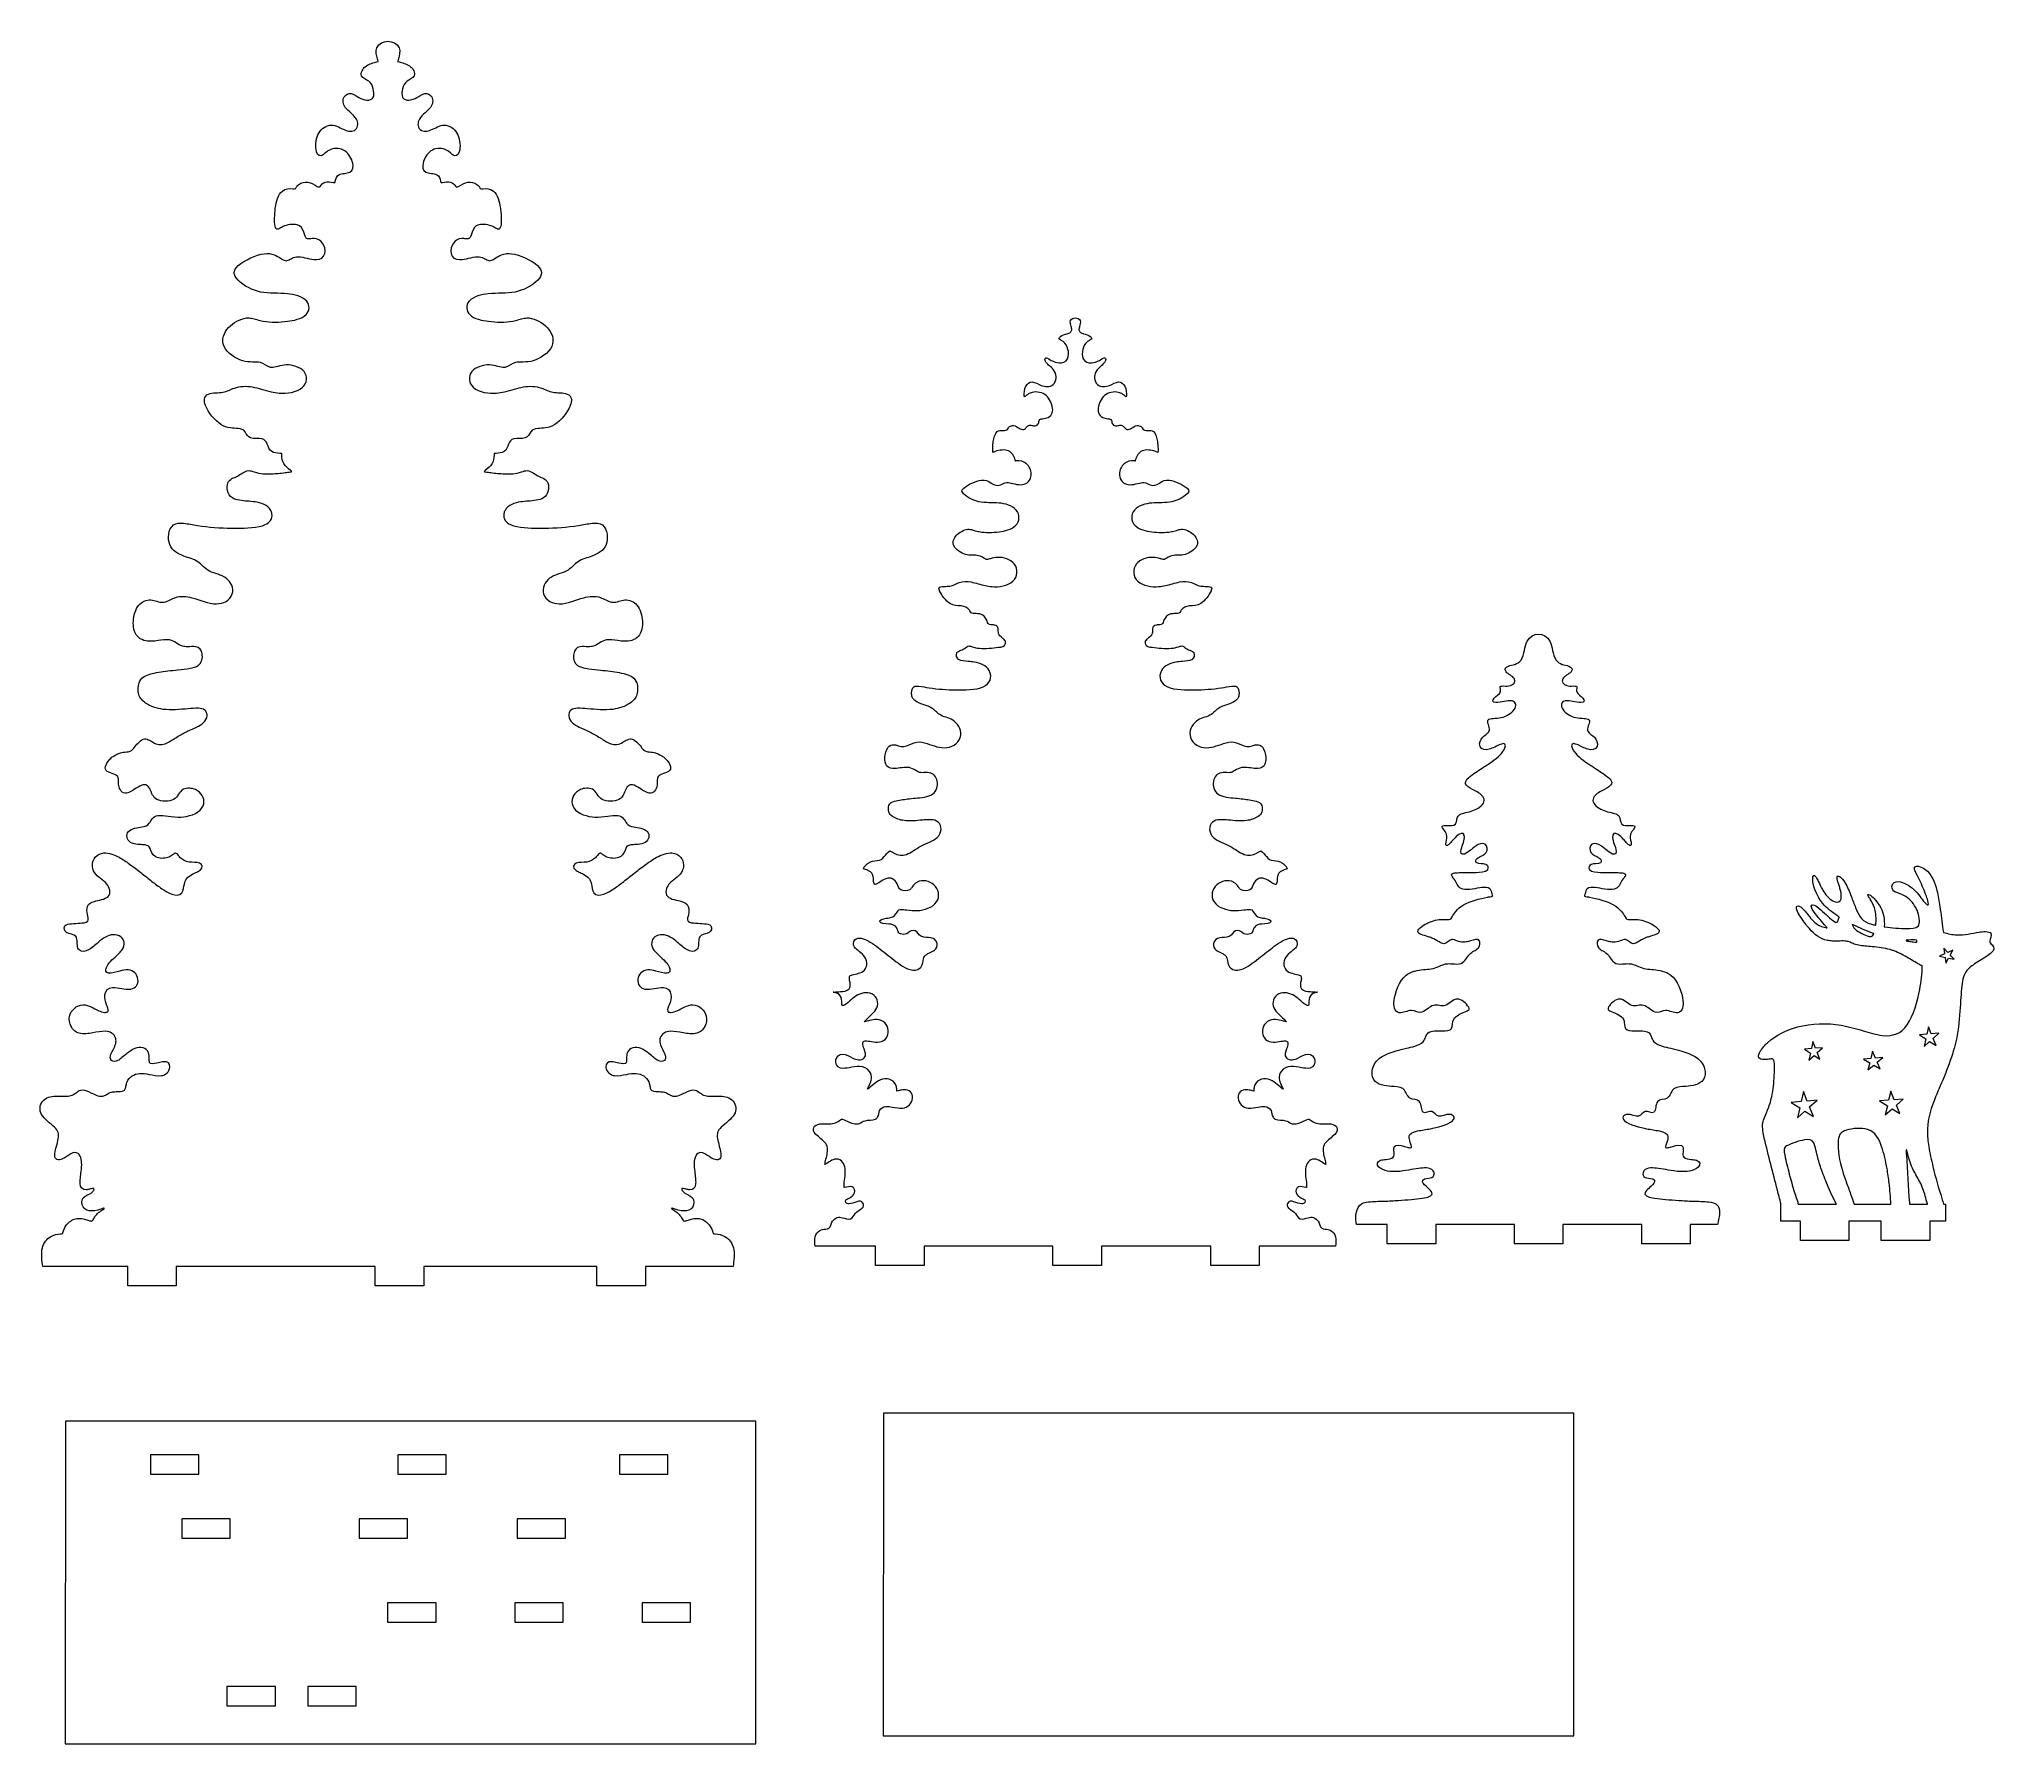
# Model space of a CAD drawing. Header units: centimetres. Extents: x -30.3 to 30.3, y -26.4 to 26.4.
import ezdxf

# ---------------------------------------------------------------- set-up
doc = ezdxf.new("R2010")
doc.units = ezdxf.units.CM
doc.header["$MEASUREMENT"] = 0
doc.layers.add('layer 1', color=7, linetype='Continuous')

msp = doc.modelspace()

# ---------------------------------------------------------------- linework, layer by layer
at = {"layer": 'layer 1', "color": 250, "lineweight": 9}
for points, knots in [([(-30.16837, -11.58359), (-30.16837, -11.58359), (-27.53703, -11.58359), (-27.53703, -11.58359), (-27.53703, -11.58359), (-27.53703, -11.58359), (-27.53703, -12.18359), (-27.53703, -12.18359), (-27.53703, -12.18359), (-27.53703, -12.18359), (-26.03703, -12.18359), (-26.03703, -12.18359), (-26.03703, -12.18359), (-26.03703, -12.18359), (-26.03703, -11.58359), (-26.03703, -11.58359), (-26.03703, -11.58359), (-26.03703, -11.58359), (-19.87206, -11.58359), (-19.87206, -11.58359), (-19.87206, -11.58359), (-19.87206, -11.58359), (-19.87206, -12.18359), (-19.87206, -12.18359), (-19.87206, -12.18359), (-19.87206, -12.18359), (-18.37206, -12.18359), (-18.37206, -12.18359), (-18.37206, -12.18359), (-18.37206, -12.18359), (-18.37206, -11.58359), (-18.37206, -11.58359), (-18.37206, -11.58359), (-18.37206, -11.58359), (-13.00876, -11.58359), (-13.00876, -11.58359), (-13.00876, -11.58359), (-13.00876, -11.58359), (-13.00876, -12.18359), (-13.00876, -12.18359), (-13.00876, -12.18359), (-13.00876, -12.18359), (-11.50876, -12.18359), (-11.50876, -12.18359), (-11.50876, -12.18359), (-11.50876, -12.18359), (-11.50876, -11.58359), (-11.50876, -11.58359), (-11.50876, -11.58359), (-11.50876, -11.58359), (-8.79016, -11.58358), (-8.79016, -11.58358), (-8.79016, -11.58358), (-8.77017, -11.41922), (-8.73903, -11.16558), (-8.77934, -11.0064), (-8.77934, -11.0064), (-8.81665, -10.8591), (-8.91355, -10.72804), (-9.0463, -10.65322), (-9.0463, -10.65322), (-9.14041, -10.60018), (-9.23835, -10.58282), (-9.3448, -10.57548), (-9.3448, -10.57548), (-9.35946, -10.57447), (-9.39241, -10.57414), (-9.40296, -10.56409), (-9.40296, -10.56409), (-9.41032, -10.55709), (-9.41368, -10.54113), (-9.41626, -10.53134), (-9.41626, -10.53134), (-9.43593, -10.45664), (-9.46212, -10.39105), (-9.50666, -10.32744), (-9.50666, -10.32744), (-9.56824, -10.23947), (-9.66541, -10.15391), (-9.76731, -10.11722), (-9.76731, -10.11722), (-9.86946, -10.08044), (-9.98193, -10.09091), (-10.08472, -10.11934), (-10.08472, -10.11934), (-10.13002, -10.13186), (-10.17401, -10.14859), (-10.21899, -10.16217), (-10.21899, -10.16217), (-10.24587, -10.17029), (-10.2867, -10.18177), (-10.31386, -10.1719), (-10.31386, -10.1719), (-10.31673, -10.17085), (-10.3195, -10.16957), (-10.32215, -10.16805), (-10.32215, -10.16805), (-10.34399, -10.15554), (-10.3587, -10.12515), (-10.37003, -10.10343), (-10.37003, -10.10343), (-10.38929, -10.0665), (-10.40879, -10.03156), (-10.43577, -9.99953), (-10.43577, -9.99953), (-10.5025, -9.9203), (-10.60535, -9.8514), (-10.69141, -9.79402), (-10.69141, -9.79402), (-10.69141, -9.79402), (-10.69878, -9.7891), (-10.69878, -9.7891), (-10.69878, -9.7891), (-10.69878, -9.7891), (-10.6908, -9.77328), (-10.6908, -9.77328), (-10.6908, -9.77328), (-10.6908, -9.77328), (-10.68246, -9.77629), (-10.68246, -9.77629), (-10.68246, -9.77629), (-10.68011, -9.77714), (-10.67776, -9.778), (-10.67539, -9.77881), (-10.67539, -9.77881), (-10.56173, -9.8177), (-10.43019, -9.86096), (-10.30964, -9.86499), (-10.30964, -9.86499), (-10.20415, -9.86851), (-10.09802, -9.83508), (-10.0427, -9.73887), (-10.0427, -9.73887), (-9.99676, -9.65897), (-9.98778, -9.53603), (-10.04477, -9.4593), (-10.04477, -9.4593), (-10.09984, -9.38517), (-10.2131, -9.36038), (-10.28861, -9.31005), (-10.28861, -9.31005), (-10.31806, -9.29042), (-10.34686, -9.26351), (-10.36562, -9.23334), (-10.36562, -9.23334), (-10.37441, -9.21921), (-10.3894, -9.18948), (-10.37724, -9.17434), (-10.37724, -9.17434), (-10.37545, -9.17211), (-10.37318, -9.17042), (-10.3706, -9.16921), (-10.3706, -9.16921), (-10.35405, -9.16148), (-10.31525, -9.17163), (-10.29741, -9.17603), (-10.29741, -9.17603), (-10.25954, -9.18538), (-10.22191, -9.19605), (-10.18336, -9.20234), (-10.18336, -9.20234), (-10.17018, -9.20449), (-10.15691, -9.20615), (-10.14359, -9.20704), (-10.14359, -9.20704), (-10.01325, -9.21572), (-9.95814, -9.14082), (-9.95016, -9.01783), (-9.95016, -9.01783), (-9.94651, -8.9617), (-9.95147, -8.90409), (-9.95702, -8.84821), (-9.95702, -8.84821), (-9.96375, -8.78045), (-9.9727, -8.71293), (-9.98045, -8.64529), (-9.98045, -8.64529), (-9.99108, -8.55261), (-10.00129, -8.45742), (-9.99643, -8.36407), (-9.99643, -8.36407), (-9.99023, -8.24514), (-9.94083, -8.04712), (-9.78832, -8.05297), (-9.78832, -8.05297), (-9.70851, -8.05603), (-9.61063, -8.1257), (-9.54487, -8.1686), (-9.54487, -8.1686), (-9.50587, -8.19404), (-9.46651, -8.2195), (-9.42467, -8.24007), (-9.42467, -8.24007), (-9.33167, -8.28577), (-9.18509, -8.31946), (-9.16822, -8.17492), (-9.16822, -8.17492), (-9.15758, -8.08376), (-9.1963, -7.94353), (-9.2189, -7.85355), (-9.2189, -7.85355), (-9.23766, -7.77884), (-9.25794, -7.7043), (-9.27123, -7.62837), (-9.27123, -7.62837), (-9.29932, -7.46785), (-9.27497, -7.37968), (-9.15562, -7.26684), (-9.15562, -7.26684), (-9.02708, -7.14532), (-8.84146, -7.02875), (-8.75412, -6.87373), (-8.75412, -6.87373), (-8.67903, -6.74044), (-8.69181, -6.57436), (-8.79195, -6.45755), (-8.79195, -6.45755), (-8.8881, -6.34539), (-9.04388, -6.31172), (-9.18502, -6.30622), (-9.18502, -6.30622), (-9.23065, -6.30445), (-9.27634, -6.30548), (-9.32196, -6.307), (-9.32196, -6.307), (-9.42801, -6.31054), (-9.55557, -6.32124), (-9.65796, -6.29152), (-9.65796, -6.29152), (-9.71998, -6.27352), (-9.77165, -6.23978), (-9.82351, -6.20245), (-9.82351, -6.20245), (-9.86481, -6.17271), (-9.91142, -6.1358), (-9.96068, -6.12125), (-9.96068, -6.12125), (-10.06132, -6.09152), (-10.18883, -6.15882), (-10.27808, -6.20111), (-10.27808, -6.20111), (-10.37322, -6.24618), (-10.5252, -6.3217), (-10.63123, -6.31041), (-10.63123, -6.31041), (-10.64817, -6.30861), (-10.66465, -6.30452), (-10.68064, -6.2987), (-10.68064, -6.2987), (-10.71892, -6.28475), (-10.75327, -6.26184), (-10.78812, -6.2412), (-10.78812, -6.2412), (-10.8294, -6.21677), (-10.87038, -6.1962), (-10.91711, -6.18431), (-10.91711, -6.18431), (-10.96541, -6.17203), (-11.01666, -6.16829), (-11.06629, -6.16532), (-11.06629, -6.16532), (-11.13048, -6.16149), (-11.24865, -6.16158), (-11.30387, -6.13173), (-11.30387, -6.13173), (-11.31669, -6.12479), (-11.32745, -6.11565), (-11.33606, -6.10386), (-11.33606, -6.10386), (-11.35639, -6.07599), (-11.3624, -6.03573), (-11.36794, -6.00236), (-11.36794, -6.00236), (-11.37571, -5.95558), (-11.38389, -5.91078), (-11.4027, -5.8669), (-11.4027, -5.8669), (-11.46906, -5.71207), (-11.62415, -5.61596), (-11.78944, -5.60415), (-11.78944, -5.60415), (-11.88837, -5.59709), (-11.9932, -5.61494), (-12.09054, -5.63186), (-12.09054, -5.63186), (-12.20469, -5.6517), (-12.3427, -5.68346), (-12.45792, -5.6714), (-12.45792, -5.6714), (-12.60036, -5.65648), (-12.7146, -5.55352), (-12.72908, -5.40864), (-12.72908, -5.40864), (-12.74131, -5.28629), (-12.65985, -5.23338), (-12.5462, -5.24048), (-12.5462, -5.24048), (-12.49084, -5.24394), (-12.43512, -5.25793), (-12.38129, -5.27073), (-12.38129, -5.27073), (-12.32289, -5.28462), (-12.18095, -5.32486), (-12.12789, -5.29303), (-12.12789, -5.29303), (-12.12375, -5.29054), (-12.11993, -5.28755), (-12.11651, -5.28413), (-12.11651, -5.28413), (-12.09368, -5.26129), (-12.09017, -5.21936), (-12.0888, -5.18874), (-12.0888, -5.18874), (-12.08677, -5.14329), (-12.08897, -5.09777), (-12.0851, -5.05236), (-12.0851, -5.05236), (-12.08208, -5.01683), (-12.07557, -4.98092), (-12.06064, -4.9483), (-12.06064, -4.9483), (-12.03011, -4.88159), (-11.96811, -4.83556), (-11.8993, -4.81376), (-11.8993, -4.81376), (-11.81405, -4.78675), (-11.722, -4.79657), (-11.64022, -4.83057), (-11.64022, -4.83057), (-11.55348, -4.86662), (-11.47234, -4.92921), (-11.39967, -4.98802), (-11.39967, -4.98802), (-11.34812, -5.02973), (-11.29787, -5.07304), (-11.2459, -5.11423), (-11.2459, -5.11423), (-11.20331, -5.14799), (-11.15739, -5.18304), (-11.10838, -5.20685), (-11.10838, -5.20685), (-11.05005, -5.23518), (-10.97093, -5.25031), (-10.91954, -5.19998), (-10.91954, -5.19998), (-10.88515, -5.1663), (-10.87784, -5.11595), (-10.88559, -5.07023), (-10.88559, -5.07023), (-10.8997, -4.987), (-10.96177, -4.88935), (-10.99874, -4.81255), (-10.99874, -4.81255), (-11.02726, -4.75332), (-11.05398, -4.68848), (-11.06006, -4.62248), (-11.06006, -4.62248), (-11.06372, -4.58276), (-11.05969, -4.54227), (-11.04744, -4.50427), (-11.04744, -4.50427), (-11.00279, -4.36582), (-10.87143, -4.30287), (-10.73424, -4.29664), (-10.73424, -4.29664), (-10.60551, -4.29079), (-10.46625, -4.32312), (-10.33942, -4.34465), (-10.33942, -4.34465), (-10.21004, -4.36661), (-10.0468, -4.39258), (-9.91864, -4.35762), (-9.91864, -4.35762), (-9.80663, -4.32707), (-9.71986, -4.24896), (-9.66691, -4.14689), (-9.66691, -4.14689), (-9.61787, -4.05235), (-9.59831, -3.93687), (-9.62013, -3.83213), (-9.62013, -3.83213), (-9.6597, -3.6422), (-9.84301, -3.48796), (-10.03635, -3.47898), (-10.03635, -3.47898), (-10.21658, -3.47061), (-10.36766, -3.58864), (-10.52403, -3.65972), (-10.52403, -3.65972), (-10.57962, -3.68499), (-10.64333, -3.70624), (-10.70455, -3.71018), (-10.70455, -3.71018), (-10.73665, -3.71224), (-10.78434, -3.70981), (-10.80781, -3.68497), (-10.80781, -3.68497), (-10.81077, -3.68183), (-10.81331, -3.67834), (-10.81536, -3.67454), (-10.81536, -3.67454), (-10.83932, -3.63012), (-10.78693, -3.52172), (-10.76997, -3.47685), (-10.76997, -3.47685), (-10.73292, -3.37875), (-10.7008, -3.26722), (-10.71532, -3.16156), (-10.71532, -3.16156), (-10.73357, -3.02868), (-10.81698, -2.95183), (-10.95074, -2.94291), (-10.95074, -2.94291), (-11.04355, -2.93672), (-11.14605, -2.95714), (-11.23794, -2.97095), (-11.23794, -2.97095), (-11.32734, -2.98438), (-11.43287, -3.00106), (-11.52251, -2.98709), (-11.52251, -2.98709), (-11.67403, -2.96348), (-11.75699, -2.84258), (-11.74111, -2.69277), (-11.74111, -2.69277), (-11.72361, -2.52766), (-11.60127, -2.40556), (-11.43422, -2.39639), (-11.43422, -2.39639), (-11.35067, -2.39179), (-11.25991, -2.41156), (-11.17894, -2.43111), (-11.17894, -2.43111), (-11.08788, -2.4531), (-10.92232, -2.50753), (-10.833, -2.49729), (-10.833, -2.49729), (-10.80681, -2.49428), (-10.78162, -2.48474), (-10.76532, -2.46308), (-10.76532, -2.46308), (-10.7079, -2.38674), (-10.79884, -2.24099), (-10.84773, -2.17989), (-10.84773, -2.17989), (-10.90136, -2.11286), (-10.9666, -2.05444), (-11.03009, -1.99696), (-11.03009, -1.99696), (-11.11046, -1.9242), (-11.20738, -1.8419), (-11.26395, -1.74897), (-11.26395, -1.74897), (-11.3406, -1.62307), (-11.33415, -1.46447), (-11.2114, -1.37061), (-11.2114, -1.37061), (-11.07517, -1.26643), (-10.87907, -1.3002), (-10.73844, -1.37691), (-10.73844, -1.37691), (-10.65529, -1.42227), (-10.57969, -1.48396), (-10.50745, -1.5448), (-10.50745, -1.5448), (-10.41342, -1.624), (-10.31455, -1.71939), (-10.20663, -1.77839), (-10.20663, -1.77839), (-10.12048, -1.82548), (-9.99874, -1.8534), (-9.91976, -1.77755), (-9.91976, -1.77755), (-9.90273, -1.76119), (-9.8897, -1.74139), (-9.88079, -1.71956), (-9.88079, -1.71956), (-9.83977, -1.61911), (-9.8816, -1.45374), (-9.82405, -1.37061), (-9.82405, -1.37061), (-9.76712, -1.28836), (-9.61206, -1.28882), (-9.52976, -1.23818), (-9.52976, -1.23818), (-9.46304, -1.19713), (-9.43035, -1.10059), (-9.47511, -1.03216), (-9.47511, -1.03216), (-9.51426, -0.9723), (-9.61272, -0.96751), (-9.67689, -0.9628), (-9.67689, -0.9628), (-9.76862, -0.95608), (-9.86051, -0.95196), (-9.95228, -0.94597), (-9.95228, -0.94597), (-10.01289, -0.94201), (-10.14544, -0.93676), (-10.18561, -0.88714), (-10.18561, -0.88714), (-10.22328, -0.84061), (-10.18577, -0.73242), (-10.1751, -0.67905), (-10.1751, -0.67905), (-10.15963, -0.60173), (-10.15263, -0.5107), (-10.17929, -0.43518), (-10.17929, -0.43518), (-10.21319, -0.33913), (-10.2975, -0.2979), (-10.38948, -0.2712), (-10.38948, -0.2712), (-10.51276, -0.23542), (-10.72535, -0.21282), (-10.8162, -0.11987), (-10.8162, -0.11987), (-10.92154, -0.01209), (-10.86004, 0.16217), (-10.77626, 0.26271), (-10.77626, 0.26271), (-10.66423, 0.39716), (-10.48954, 0.47194), (-10.3937, 0.62006), (-10.3937, 0.62006), (-10.29962, 0.76545), (-10.30348, 0.9633), (-10.4168, 1.09722), (-10.4168, 1.09722), (-10.48517, 1.17801), (-10.5783, 1.21987), (-10.68298, 1.22756), (-10.68298, 1.22756), (-10.84541, 1.23948), (-11.01876, 1.16977), (-11.15884, 1.09303), (-11.15884, 1.09303), (-11.27046, 1.03187), (-11.37617, 0.95963), (-11.47934, 0.88528), (-11.47934, 0.88528), (-11.59783, 0.79989), (-11.71323, 0.71032), (-11.82795, 0.61997), (-11.82795, 0.61997), (-11.94335, 0.5291), (-12.05789, 0.43715), (-12.17375, 0.34686), (-12.17375, 0.34686), (-12.27419, 0.2686), (-12.37538, 0.191), (-12.48099, 0.11979), (-12.48099, 0.11979), (-12.61511, 0.02935), (-12.96898, -0.19718), (-13.10111, -0.00634), (-13.10111, -0.00634), (-13.1493, 0.06325), (-13.15987, 0.18068), (-13.1786, 0.26298), (-13.1786, 0.26298), (-13.1897, 0.31175), (-13.20433, 0.36071), (-13.22924, 0.40437), (-13.22924, 0.40437), (-13.23618, 0.41652), (-13.2439, 0.42822), (-13.25246, 0.43928), (-13.25246, 0.43928), (-13.29628, 0.49589), (-13.36266, 0.53694), (-13.42539, 0.56969), (-13.42539, 0.56969), (-13.47109, 0.59354), (-13.51824, 0.61444), (-13.56473, 0.63667), (-13.56473, 0.63667), (-13.60212, 0.65454), (-13.6425, 0.674), (-13.67496, 0.69996), (-13.67496, 0.69996), (-13.75843, 0.76673), (-13.74462, 0.86648), (-13.64764, 0.91012), (-13.64764, 0.91012), (-13.5601, 0.94951), (-13.41948, 0.92904), (-13.32183, 0.94378), (-13.32183, 0.94378), (-13.22018, 0.95912), (-13.12541, 1.00779), (-13.05278, 1.08041), (-13.05278, 1.08041), (-13.02324, 1.10995), (-12.9984, 1.14357), (-12.97131, 1.17527), (-12.97131, 1.17527), (-12.95576, 1.19346), (-12.93145, 1.22125), (-12.90562, 1.22125), (-12.90562, 1.22125), (-12.88058, 1.22125), (-12.84805, 1.193), (-12.8289, 1.1779), (-12.8289, 1.1779), (-12.79071, 1.1478), (-12.75301, 1.12073), (-12.70802, 1.10145), (-12.70802, 1.10145), (-12.60296, 1.05644), (-12.44777, 1.04533), (-12.34018, 1.08671), (-12.34018, 1.08671), (-12.24215, 1.12442), (-12.17404, 1.20967), (-12.13628, 1.30531), (-12.13628, 1.30531), (-12.10014, 1.39686), (-12.10086, 1.44905), (-11.98912, 1.47139), (-11.98912, 1.47139), (-11.95116, 1.47898), (-11.91195, 1.4814), (-11.87338, 1.48407), (-11.87338, 1.48407), (-11.82645, 1.48731), (-11.77946, 1.49003), (-11.73267, 1.49503), (-11.73267, 1.49503), (-11.661, 1.5027), (-11.57684, 1.51635), (-11.51407, 1.55339), (-11.51407, 1.55339), (-11.397, 1.62248), (-11.35285, 1.78868), (-11.44891, 1.8939), (-11.44891, 1.8939), (-11.53752, 1.99094), (-11.74063, 2.01612), (-11.86512, 2.03686), (-11.86512, 2.03686), (-11.96153, 2.05292), (-12.03387, 2.06292), (-12.09216, 2.15034), (-12.09216, 2.15034), (-12.12255, 2.19592), (-12.14625, 2.24501), (-12.18203, 2.28699), (-12.18203, 2.28699), (-12.22895, 2.34206), (-12.28533, 2.37476), (-12.35703, 2.38579), (-12.35703, 2.38579), (-12.45427, 2.40074), (-12.57576, 2.38022), (-12.67338, 2.3674), (-12.67338, 2.3674), (-12.80536, 2.35006), (-12.93833, 2.33339), (-13.07172, 2.33955), (-13.07172, 2.33955), (-13.28781, 2.34952), (-13.59494, 2.43355), (-13.72335, 2.62122), (-13.72335, 2.62122), (-13.83189, 2.77984), (-13.78294, 2.99054), (-13.64347, 3.11309), (-13.64347, 3.11309), (-13.60667, 3.14543), (-13.56413, 3.17121), (-13.51924, 3.19066), (-13.51924, 3.19066), (-13.41046, 3.23779), (-13.25614, 3.25749), (-13.1474, 3.20137), (-13.1474, 3.20137), (-13.01631, 3.1337), (-12.97825, 2.96296), (-12.84471, 2.88607), (-12.84471, 2.88607), (-12.70858, 2.80769), (-12.46509, 2.81304), (-12.32763, 2.88607), (-12.32763, 2.88607), (-12.19535, 2.95635), (-12.17675, 3.07348), (-12.1174, 3.19716), (-12.1174, 3.19716), (-12.06322, 3.31004), (-11.98508, 3.37561), (-11.85675, 3.32749), (-11.85675, 3.32749), (-11.7805, 3.2989), (-11.70576, 3.24471), (-11.63742, 3.20046), (-11.63742, 3.20046), (-11.56885, 3.15608), (-11.47124, 3.09175), (-11.39009, 3.07946), (-11.39009, 3.07946), (-11.24907, 3.05809), (-11.16622, 3.19933), (-11.14626, 3.31909), (-11.14626, 3.31909), (-11.13844, 3.36602), (-11.1395, 3.41341), (-11.13896, 3.46078), (-11.13896, 3.46078), (-11.13851, 3.50011), (-11.13698, 3.54345), (-11.12006, 3.57963), (-11.12006, 3.57963), (-11.11055, 3.59996), (-11.09683, 3.61659), (-11.07899, 3.63018), (-11.07899, 3.63018), (-10.99082, 3.69737), (-10.7721, 3.7143), (-10.73427, 3.82358), (-10.73427, 3.82358), (-10.69744, 3.92999), (-10.82633, 4.08984), (-10.89801, 4.15853), (-10.89801, 4.15853), (-10.92922, 4.18845), (-10.96299, 4.21601), (-10.99913, 4.23979), (-10.99913, 4.23979), (-11.07245, 4.28803), (-11.15385, 4.31868), (-11.23928, 4.33752), (-11.23928, 4.33752), (-11.30296, 4.35157), (-11.36762, 4.35748), (-11.43215, 4.3659), (-11.43215, 4.3659), (-11.53428, 4.37923), (-11.55097, 4.402), (-11.61291, 4.47943), (-11.61291, 4.47943), (-11.68206, 4.56588), (-11.79778, 4.7148), (-11.903, 4.75268), (-11.903, 4.75268), (-12.01115, 4.79162), (-12.11668, 4.70584), (-12.20569, 4.65599), (-12.20569, 4.65599), (-12.3287, 4.58709), (-12.44366, 4.56058), (-12.57983, 4.60975), (-12.57983, 4.60975), (-12.66851, 4.64178), (-12.75375, 4.69756), (-12.83314, 4.74796), (-12.83314, 4.74796), (-12.93484, 4.81252), (-13.03615, 4.87796), (-13.1432, 4.93346), (-13.1432, 4.93346), (-13.18694, 4.95614), (-13.2315, 4.97721), (-13.27633, 4.99763), (-13.27633, 4.99763), (-13.36953, 5.04009), (-13.46419, 5.07938), (-13.55605, 5.12475), (-13.55605, 5.12475), (-13.63164, 5.16209), (-13.71292, 5.20658), (-13.7738, 5.26556), (-13.7738, 5.26556), (-13.83184, 5.32178), (-13.87386, 5.39629), (-13.87994, 5.47788), (-13.87994, 5.47788), (-13.88473, 5.54217), (-13.86585, 5.60914), (-13.81583, 5.65234), (-13.81583, 5.65234), (-13.76226, 5.6986), (-13.68042, 5.70878), (-13.61217, 5.71122), (-13.61217, 5.71122), (-13.50716, 5.71499), (-13.40111, 5.7035), (-13.29659, 5.69441), (-13.29659, 5.69441), (-13.04233, 5.67231), (-12.77074, 5.64641), (-12.51674, 5.67761), (-12.51674, 5.67761), (-12.32634, 5.70099), (-12.1355, 5.76431), (-11.97653, 5.87307), (-11.97653, 5.87307), (-11.87381, 5.94335), (-11.80204, 6.01972), (-11.76843, 6.14214), (-11.76843, 6.14214), (-11.73782, 6.25367), (-11.7402, 6.38753), (-11.77684, 6.49738), (-11.77684, 6.49738), (-11.83017, 6.65729), (-11.95642, 6.72307), (-12.10902, 6.76855), (-12.10902, 6.76855), (-12.2872, 6.82165), (-12.48115, 6.84515), (-12.66552, 6.86711), (-12.66552, 6.86711), (-12.76998, 6.87955), (-12.87462, 6.89036), (-12.97927, 6.90097), (-12.97927, 6.90097), (-13.10553, 6.91378), (-13.23255, 6.92473), (-13.35738, 6.94827), (-13.35738, 6.94827), (-13.44117, 6.96408), (-13.53829, 6.9885), (-13.60779, 7.03971), (-13.60779, 7.03971), (-13.71978, 7.12222), (-13.75101, 7.27028), (-13.72761, 7.40124), (-13.72761, 7.40124), (-13.70754, 7.51361), (-13.6478, 7.59814), (-13.53002, 7.61776), (-13.53002, 7.61776), (-13.44854, 7.63134), (-13.35877, 7.61741), (-13.2762, 7.61669), (-13.2762, 7.61669), (-13.22327, 7.61623), (-13.16902, 7.61944), (-13.11802, 7.63458), (-13.11802, 7.63458), (-12.97387, 7.67737), (-12.87545, 7.797), (-12.71862, 7.82588), (-12.71862, 7.82588), (-12.60732, 7.84638), (-12.47588, 7.82338), (-12.36451, 7.80752), (-12.36451, 7.80752), (-12.29652, 7.79784), (-12.22819, 7.78827), (-12.15947, 7.78593), (-12.15947, 7.78593), (-12.00186, 7.78057), (-11.82989, 7.81744), (-11.72225, 7.94147), (-11.72225, 7.94147), (-11.61514, 8.0649), (-11.58916, 8.25035), (-11.59823, 8.40815), (-11.59823, 8.40815), (-11.60784, 8.57515), (-11.66028, 8.77555), (-11.76849, 8.90632), (-11.76849, 8.90632), (-11.86025, 9.0172), (-11.99839, 9.07986), (-12.14264, 9.06822), (-12.14264, 9.06822), (-12.26681, 9.05821), (-12.38766, 8.98606), (-12.51259, 8.99466), (-12.51259, 8.99466), (-12.62895, 9.00268), (-12.75693, 9.0841), (-12.86535, 9.12701), (-12.86535, 9.12701), (-12.8766, 9.13147), (-12.88793, 9.13572), (-12.89936, 9.1397), (-12.89936, 9.1397), (-13.0729, 9.20017), (-13.23822, 9.18309), (-13.41226, 9.13548), (-13.41226, 9.13548), (-13.65475, 9.06915), (-13.91979, 8.94414), (-14.17321, 8.94632), (-14.17321, 8.94632), (-14.37075, 8.94802), (-14.59991, 9.04929), (-14.66297, 9.2511), (-14.66297, 9.2511), (-14.71855, 9.42895), (-14.61701, 9.62887), (-14.47588, 9.73668), (-14.47588, 9.73668), (-14.32156, 9.85456), (-14.12491, 9.87402), (-13.9567, 9.96158), (-13.9567, 9.96158), (-13.88367, 9.99959), (-13.82169, 10.05112), (-13.76147, 10.10662), (-13.76147, 10.10662), (-13.70708, 10.15674), (-13.65446, 10.21), (-13.59304, 10.25167), (-13.59304, 10.25167), (-13.46846, 10.3362), (-13.30439, 10.3715), (-13.16422, 10.42406), (-13.16422, 10.42406), (-12.9823, 10.49228), (-12.8, 10.59059), (-12.72491, 10.78137), (-12.72491, 10.78137), (-12.65491, 10.95919), (-12.67261, 11.26859), (-12.84051, 11.38885), (-12.84051, 11.38885), (-12.9278, 11.45137), (-13.04983, 11.45133), (-13.1524, 11.4422), (-13.1524, 11.4422), (-13.297, 11.42933), (-13.43937, 11.39722), (-13.58253, 11.37416), (-13.58253, 11.37416), (-13.93155, 11.31794), (-14.28671, 11.29786), (-14.63986, 11.29216), (-14.63986, 11.29216), (-14.70183, 11.29116), (-14.76381, 11.29065), (-14.8258, 11.29087), (-14.8258, 11.29087), (-15.07322, 11.29174), (-15.46035, 11.2988), (-15.68456, 11.40149), (-15.68456, 11.40149), (-15.82023, 11.46362), (-15.91567, 11.57908), (-15.89039, 11.73494), (-15.89039, 11.73494), (-15.88451, 11.77121), (-15.87221, 11.80636), (-15.85483, 11.8387), (-15.85483, 11.8387), (-15.76367, 12.00836), (-15.5475, 12.07676), (-15.36927, 12.10357), (-15.36927, 12.10357), (-15.28898, 12.11565), (-15.2079, 12.12126), (-15.12701, 12.12758), (-15.12701, 12.12758), (-14.98603, 12.1386), (-14.78532, 12.15106), (-14.66508, 12.22968), (-14.66508, 12.22968), (-14.5859, 12.28145), (-14.53674, 12.36391), (-14.5153, 12.45486), (-14.5153, 12.45486), (-14.49758, 12.53004), (-14.49736, 12.62182), (-14.52633, 12.69421), (-14.52633, 12.69421), (-14.57695, 12.82072), (-14.71181, 12.84598), (-14.82061, 12.90232), (-14.82061, 12.90232), (-14.92, 12.95379), (-15.04758, 13.06418), (-15.15906, 13.07259), (-15.15906, 13.07259), (-15.21937, 13.07713), (-15.28486, 13.05346), (-15.34169, 13.03529), (-15.34169, 13.03529), (-15.43077, 13.00682), (-15.51757, 12.98458), (-15.61101, 12.97592), (-15.61101, 12.97592), (-15.71486, 12.9663), (-15.82079, 12.96965), (-15.92477, 12.97589), (-15.92477, 12.97589), (-16.06662, 12.9844), (-16.20784, 13.00056), (-16.34884, 13.01797), (-16.34884, 13.01797), (-16.3808, 13.02191), (-16.46544, 13.02918), (-16.49026, 13.04078), (-16.49026, 13.04078), (-16.49026, 13.04078), (-16.50225, 13.04638), (-16.50225, 13.04638), (-16.50225, 13.04638), (-16.50225, 13.04638), (-16.49359, 13.05638), (-16.49359, 13.05638), (-16.49359, 13.05638), (-16.48681, 13.06423), (-16.47501, 13.07249), (-16.46655, 13.07891), (-16.46655, 13.07891), (-16.38882, 13.13798), (-16.30365, 13.20785), (-16.25426, 13.29332), (-16.25426, 13.29332), (-16.20813, 13.37314), (-16.19679, 13.46133), (-16.19329, 13.5519), (-16.19329, 13.5519), (-16.19271, 13.56704), (-16.1922, 13.58219), (-16.19158, 13.59733), (-16.19158, 13.59733), (-16.19158, 13.59733), (-16.1912, 13.60656), (-16.1912, 13.60656), (-16.1912, 13.60656), (-16.1912, 13.60656), (-16.18197, 13.60691), (-16.18197, 13.60691), (-16.18197, 13.60691), (-16.16542, 13.60754), (-16.14887, 13.60805), (-16.13233, 13.60864), (-16.13233, 13.60864), (-16.05214, 13.6115), (-15.95011, 13.61883), (-15.88219, 13.66539), (-15.88219, 13.66539), (-15.80832, 13.71604), (-15.77875, 13.81361), (-15.74557, 13.89241), (-15.74557, 13.89241), (-15.7103, 13.97618), (-15.67166, 14.03587), (-15.5774, 14.05636), (-15.5774, 14.05636), (-15.46557, 14.08068), (-15.33734, 14.05202), (-15.23057, 14.08999), (-15.23057, 14.08999), (-15.13797, 14.12292), (-15.11166, 14.1984), (-15.06027, 14.27288), (-15.06027, 14.27288), (-15.00485, 14.35322), (-14.93407, 14.37028), (-14.84167, 14.37798), (-14.84167, 14.37798), (-14.76278, 14.38455), (-14.6836, 14.38473), (-14.60519, 14.39689), (-14.60519, 14.39689), (-14.49978, 14.41325), (-14.40225, 14.44673), (-14.31196, 14.5041), (-14.31196, 14.5041), (-14.12266, 14.62439), (-13.91508, 14.8844), (-13.8327, 15.09268), (-13.8327, 15.09268), (-13.779, 15.22842), (-13.76899, 15.38195), (-13.9273, 15.44581), (-13.9273, 15.44581), (-14.05811, 15.49857), (-14.2324, 15.47671), (-14.37292, 15.50048), (-14.37292, 15.50048), (-14.50138, 15.52221), (-14.60546, 15.59074), (-14.72607, 15.63287), (-14.72607, 15.63287), (-14.90542, 15.69552), (-15.09544, 15.69832), (-15.281, 15.66443), (-15.281, 15.66443), (-15.37516, 15.64724), (-15.46767, 15.62181), (-15.55992, 15.59658), (-15.55992, 15.59658), (-15.66153, 15.5688), (-15.76306, 15.54053), (-15.86595, 15.51781), (-15.86595, 15.51781), (-15.94894, 15.49948), (-16.0329, 15.48464), (-16.11763, 15.47733), (-16.11763, 15.47733), (-16.3465, 15.45757), (-16.66352, 15.49342), (-16.83862, 15.65601), (-16.83862, 15.65601), (-16.97621, 15.78377), (-17.00545, 15.98986), (-16.88486, 16.13948), (-16.88486, 16.13948), (-16.76594, 16.28702), (-16.51955, 16.35559), (-16.33624, 16.34968), (-16.33624, 16.34968), (-16.24601, 16.34678), (-16.16122, 16.32552), (-16.0748, 16.30134), (-16.0748, 16.30134), (-16.01271, 16.28397), (-15.93639, 16.25983), (-15.87167, 16.26561), (-15.87167, 16.26561), (-15.85701, 16.26692), (-15.84254, 16.26981), (-15.82843, 16.27399), (-15.82843, 16.27399), (-15.72281, 16.30525), (-15.64633, 16.39124), (-15.53325, 16.41907), (-15.53325, 16.41907), (-15.45641, 16.43798), (-15.36985, 16.43409), (-15.29099, 16.43588), (-15.29099, 16.43588), (-15.18552, 16.43827), (-15.08405, 16.44755), (-14.98252, 16.47791), (-14.98252, 16.47791), (-14.76992, 16.54149), (-14.50061, 16.71366), (-14.40656, 16.92144), (-14.40656, 16.92144), (-14.31276, 17.12867), (-14.40436, 17.35294), (-14.54949, 17.51), (-14.54949, 17.51), (-14.68491, 17.65655), (-14.90616, 17.7831), (-15.10657, 17.80219), (-15.10657, 17.80219), (-15.15842, 17.80712), (-15.20941, 17.80407), (-15.26063, 17.79496), (-15.26063, 17.79496), (-15.3167, 17.78499), (-15.3714, 17.76857), (-15.42603, 17.75275), (-15.42603, 17.75275), (-15.4892, 17.73447), (-15.5526, 17.71728), (-15.61735, 17.70551), (-15.61735, 17.70551), (-15.85345, 17.66259), (-16.13004, 17.66951), (-16.36779, 17.69923), (-16.36779, 17.69923), (-16.55131, 17.72217), (-16.81409, 17.77311), (-16.94793, 17.90942), (-16.94793, 17.90942), (-17.06194, 18.02556), (-17.07335, 18.19401), (-16.96686, 18.31931), (-16.96686, 18.31931), (-16.83689, 18.47223), (-16.56407, 18.53612), (-16.37198, 18.55471), (-16.37198, 18.55471), (-16.09302, 18.58171), (-15.8116, 18.54749), (-15.53535, 18.60727), (-15.53535, 18.60727), (-15.29565, 18.65914), (-15.01156, 18.79611), (-14.8396, 18.97305), (-14.8396, 18.97305), (-14.68536, 19.13176), (-14.68264, 19.27358), (-14.84799, 19.42498), (-14.84799, 19.42498), (-15.03243, 19.59386), (-15.40304, 19.76269), (-15.65098, 19.79494), (-15.65098, 19.79494), (-15.75789, 19.80885), (-15.86263, 19.80016), (-15.96366, 19.76132), (-15.96366, 19.76132), (-16.03512, 19.73384), (-16.09603, 19.69359), (-16.15967, 19.65203), (-16.15967, 19.65203), (-16.22742, 19.60779), (-16.30706, 19.55339), (-16.39088, 19.58896), (-16.39088, 19.58896), (-16.43332, 19.60698), (-16.47056, 19.63588), (-16.51175, 19.65648), (-16.51175, 19.65648), (-16.57265, 19.68692), (-16.63387, 19.70124), (-16.70199, 19.70035), (-16.70199, 19.70035), (-16.79441, 19.69915), (-16.89163, 19.67509), (-16.98169, 19.65521), (-16.98169, 19.65521), (-17.07329, 19.63498), (-17.17344, 19.60995), (-17.26743, 19.60995), (-17.26743, 19.60995), (-17.3996, 19.60995), (-17.49724, 19.67226), (-17.52597, 19.80546), (-17.52597, 19.80546), (-17.54893, 19.91196), (-17.52014, 20.03816), (-17.45452, 20.12495), (-17.45452, 20.12495), (-17.39381, 20.20524), (-17.29623, 20.25686), (-17.19597, 20.2637), (-17.19597, 20.2637), (-17.15241, 20.26667), (-17.11007, 20.26054), (-17.06696, 20.25554), (-17.06696, 20.25554), (-17.0378, 20.25217), (-16.99795, 20.24754), (-16.97107, 20.26157), (-16.97107, 20.26157), (-16.94361, 20.27589), (-16.92859, 20.30966), (-16.91823, 20.33726), (-16.91823, 20.33726), (-16.90267, 20.37874), (-16.89158, 20.42174), (-16.87644, 20.46338), (-16.87644, 20.46338), (-16.83851, 20.56768), (-16.78117, 20.65875), (-16.66836, 20.69042), (-16.66836, 20.69042), (-16.54164, 20.72599), (-16.35376, 20.68606), (-16.23534, 20.63365), (-16.23534, 20.63365), (-16.19482, 20.61572), (-16.15685, 20.59309), (-16.11752, 20.57285), (-16.11752, 20.57285), (-16.09613, 20.56185), (-16.06269, 20.54498), (-16.03826, 20.55295), (-16.03826, 20.55295), (-16.01733, 20.55977), (-16.00647, 20.58284), (-15.99992, 20.60212), (-15.99992, 20.60212), (-15.96065, 20.71761), (-15.97161, 20.95096), (-15.98177, 21.07498), (-15.98177, 21.07498), (-15.98609, 21.12774), (-15.99197, 21.18039), (-15.99992, 21.23273), (-15.99992, 21.23273), (-16.02462, 21.39551), (-16.08127, 21.62856), (-16.21641, 21.73512), (-16.21641, 21.73512), (-16.31133, 21.80996), (-16.43075, 21.81529), (-16.54644, 21.80868), (-16.54644, 21.80868), (-16.5622, 21.80778), (-16.61006, 21.80225), (-16.62133, 21.81226), (-16.62133, 21.81226), (-16.62556, 21.81603), (-16.62819, 21.82248), (-16.63051, 21.8276), (-16.63051, 21.8276), (-16.65283, 21.87667), (-16.68093, 21.9102), (-16.7251, 21.94112), (-16.7251, 21.94112), (-16.80385, 21.99624), (-16.90907, 22.02491), (-17.00467, 22.01047), (-17.00467, 22.01047), (-17.10613, 21.99515), (-17.20743, 21.93494), (-17.29267, 21.88015), (-17.29267, 21.88015), (-17.30522, 21.87208), (-17.33787, 21.8484), (-17.35221, 21.85203), (-17.35221, 21.85203), (-17.36217, 21.85455), (-17.37268, 21.86997), (-17.37886, 21.87805), (-17.37886, 21.87805), (-17.42247, 21.93506), (-17.47213, 21.98872), (-17.54281, 22.01047), (-17.54281, 22.01047), (-17.61815, 22.03366), (-17.71269, 22.01882), (-17.78875, 22.00419), (-17.78875, 22.00419), (-17.83928, 21.99447), (-17.84286, 21.9903), (-17.85181, 22.04411), (-17.85181, 22.04411), (-17.86505, 22.12365), (-17.88873, 22.2016), (-17.96531, 22.24171), (-17.96531, 22.24171), (-18.06653, 22.29473), (-18.2005, 22.27344), (-18.30585, 22.3237), (-18.30585, 22.3237), (-18.41368, 22.37516), (-18.41724, 22.49258), (-18.39414, 22.59484), (-18.39414, 22.59484), (-18.36196, 22.73734), (-18.27285, 22.89441), (-18.15029, 22.97743), (-18.15029, 22.97743), (-18.0271, 23.06087), (-17.85138, 23.08155), (-17.71305, 23.02576), (-17.71305, 23.02576), (-17.65083, 23.00067), (-17.59854, 22.96047), (-17.54753, 22.91777), (-17.54753, 22.91777), (-17.51315, 22.88898), (-17.46546, 22.84443), (-17.423, 22.83027), (-17.423, 22.83027), (-17.31675, 22.79483), (-17.26961, 22.93679), (-17.25692, 23.01525), (-17.25692, 23.01525), (-17.23088, 23.17629), (-17.26226, 23.38992), (-17.3431, 23.53235), (-17.3431, 23.53235), (-17.42164, 23.67075), (-17.57029, 23.78064), (-17.7341, 23.77829), (-17.7341, 23.77829), (-17.88241, 23.77617), (-18.01575, 23.68113), (-18.15029, 23.62904), (-18.15029, 23.62904), (-18.24977, 23.59053), (-18.38932, 23.56301), (-18.47823, 23.63957), (-18.47823, 23.63957), (-18.57283, 23.72104), (-18.56768, 23.86532), (-18.50763, 23.96538), (-18.50763, 23.96538), (-18.46464, 24.03702), (-18.39422, 24.10001), (-18.33284, 24.15612), (-18.33284, 24.15612), (-18.27416, 24.20976), (-18.21022, 24.26484), (-18.16292, 24.32902), (-18.16292, 24.32902), (-18.09488, 24.42135), (-18.06477, 24.54648), (-18.12507, 24.65065), (-18.12507, 24.65065), (-18.16883, 24.72624), (-18.25491, 24.76908), (-18.34158, 24.75574), (-18.34158, 24.75574), (-18.4254, 24.74283), (-18.50817, 24.67507), (-18.58124, 24.63383), (-18.58124, 24.63383), (-18.65718, 24.59097), (-18.74581, 24.55841), (-18.83346, 24.55392), (-18.83346, 24.55392), (-18.90543, 24.55024), (-18.98845, 24.56563), (-19.02474, 24.63593), (-19.02474, 24.63593), (-19.06212, 24.70837), (-19.04562, 24.82827), (-19.02685, 24.90499), (-19.02685, 24.90499), (-19.00446, 24.99656), (-18.96748, 25.07828), (-18.89022, 25.13623), (-18.89022, 25.13623), (-18.8251, 25.18507), (-18.70053, 25.2277), (-18.66739, 25.30436), (-18.66739, 25.30436), (-18.62548, 25.4013), (-18.70625, 25.52583), (-18.77883, 25.58605), (-18.77883, 25.58605), (-18.86834, 25.66033), (-18.99397, 25.70037), (-19.10462, 25.7311), (-19.10462, 25.7311), (-19.12658, 25.73721), (-19.14848, 25.74349), (-19.17047, 25.74947), (-19.17047, 25.74947), (-19.17047, 25.74947), (-19.18032, 25.75215), (-19.18032, 25.75215), (-19.18032, 25.75215), (-19.18032, 25.75215), (-19.17745, 25.76194), (-19.17745, 25.76194), (-19.17745, 25.76194), (-19.17079, 25.78461), (-19.16391, 25.80723), (-19.15718, 25.82988), (-19.15718, 25.82988), (-19.12672, 25.9323), (-19.09125, 26.0707), (-19.13826, 26.17253), (-19.13826, 26.17253), (-19.26312, 26.44302), (-19.70057, 26.44296), (-19.82542, 26.17253), (-19.82542, 26.17253), (-19.87244, 26.07069), (-19.83696, 25.9323), (-19.8065, 25.82988), (-19.8065, 25.82988), (-19.79977, 25.80723), (-19.79289, 25.78461), (-19.78623, 25.76194), (-19.78623, 25.76194), (-19.78623, 25.76194), (-19.78336, 25.75215), (-19.78336, 25.75215), (-19.78336, 25.75215), (-19.78336, 25.75215), (-19.79321, 25.74947), (-19.79321, 25.74947), (-19.79321, 25.74947), (-19.81519, 25.74349), (-19.8371, 25.7372), (-19.85905, 25.7311), (-19.85905, 25.7311), (-19.96972, 25.70036), (-20.09534, 25.66034), (-20.18486, 25.58605), (-20.18486, 25.58605), (-20.25744, 25.52583), (-20.33822, 25.4013), (-20.2963, 25.30436), (-20.2963, 25.30436), (-20.26315, 25.2277), (-20.13858, 25.18507), (-20.07346, 25.13623), (-20.07346, 25.13623), (-19.9962, 25.07829), (-19.95921, 24.99656), (-19.93682, 24.90499), (-19.93682, 24.90499), (-19.91806, 24.82826), (-19.90158, 24.70837), (-19.93895, 24.63593), (-19.93895, 24.63593), (-19.97522, 24.56562), (-20.05827, 24.55024), (-20.13022, 24.55392), (-20.13022, 24.55392), (-20.21787, 24.55841), (-20.30651, 24.59098), (-20.38245, 24.63383), (-20.38245, 24.63383), (-20.45553, 24.67507), (-20.53828, 24.74283), (-20.62211, 24.75574), (-20.62211, 24.75574), (-20.70877, 24.76908), (-20.79486, 24.72622), (-20.83862, 24.65065), (-20.83862, 24.65065), (-20.89894, 24.54648), (-20.8688, 24.42135), (-20.80076, 24.32902), (-20.80076, 24.32902), (-20.75346, 24.26484), (-20.68953, 24.20977), (-20.63084, 24.15613), (-20.63084, 24.15613), (-20.56946, 24.10003), (-20.49903, 24.03703), (-20.45604, 23.96538), (-20.45604, 23.96538), (-20.39601, 23.86533), (-20.39087, 23.72103), (-20.48546, 23.63957), (-20.48546, 23.63957), (-20.57438, 23.56301), (-20.71391, 23.59054), (-20.8134, 23.62904), (-20.8134, 23.62904), (-20.94794, 23.68112), (-21.08129, 23.77617), (-21.22959, 23.77829), (-21.22959, 23.77829), (-21.39341, 23.78064), (-21.54203, 23.67076), (-21.62058, 23.53235), (-21.62058, 23.53235), (-21.70142, 23.38993), (-21.7328, 23.17628), (-21.70676, 23.01525), (-21.70676, 23.01525), (-21.69407, 22.9368), (-21.64694, 22.79484), (-21.54069, 22.83027), (-21.54069, 22.83027), (-21.49822, 22.84443), (-21.45054, 22.88898), (-21.41615, 22.91777), (-21.41615, 22.91777), (-21.36514, 22.96047), (-21.31284, 23.00067), (-21.25063, 23.02576), (-21.25063, 23.02576), (-21.1123, 23.08155), (-20.93659, 23.06087), (-20.8134, 22.97743), (-20.8134, 22.97743), (-20.69083, 22.8944), (-20.60173, 22.73734), (-20.56954, 22.59484), (-20.56954, 22.59484), (-20.54643, 22.49257), (-20.55, 22.37516), (-20.65784, 22.3237), (-20.65784, 22.3237), (-20.76318, 22.27344), (-20.89714, 22.29472), (-20.99836, 22.24171), (-20.99836, 22.24171), (-21.07495, 22.2016), (-21.09862, 22.12365), (-21.11187, 22.04411), (-21.11187, 22.04411), (-21.12083, 21.9903), (-21.1244, 21.99447), (-21.17493, 22.00419), (-21.17493, 22.00419), (-21.25099, 22.01882), (-21.34554, 22.03366), (-21.42088, 22.01047), (-21.42088, 22.01047), (-21.49154, 21.98872), (-21.54126, 21.93506), (-21.58484, 21.87806), (-21.58484, 21.87806), (-21.59102, 21.86997), (-21.60152, 21.85455), (-21.61148, 21.85203), (-21.61148, 21.85203), (-21.62581, 21.8484), (-21.65847, 21.87209), (-21.67101, 21.88015), (-21.67101, 21.88015), (-21.75625, 21.93493), (-21.85756, 21.99515), (-21.95901, 22.01047), (-21.95901, 22.01047), (-22.05461, 22.02491), (-22.15983, 21.99623), (-22.23858, 21.94112), (-22.23858, 21.94112), (-22.28274, 21.9102), (-22.31086, 21.87666), (-22.33318, 21.8276), (-22.33318, 21.8276), (-22.3355, 21.82248), (-22.33812, 21.81604), (-22.34235, 21.81227), (-22.34235, 21.81227), (-22.35361, 21.80225), (-22.40149, 21.80778), (-22.41724, 21.80868), (-22.41724, 21.80868), (-22.53289, 21.81528), (-22.65234, 21.80997), (-22.74726, 21.73512), (-22.74726, 21.73512), (-22.88239, 21.62855), (-22.93905, 21.39552), (-22.96376, 21.23273), (-22.96376, 21.23273), (-22.97171, 21.18039), (-22.97759, 21.12774), (-22.98191, 21.07497), (-22.98191, 21.07497), (-22.99208, 20.95097), (-23.00304, 20.7176), (-22.96376, 20.60212), (-22.96376, 20.60212), (-22.95721, 20.58285), (-22.94635, 20.55977), (-22.92542, 20.55295), (-22.92542, 20.55295), (-22.90098, 20.54498), (-22.86755, 20.56185), (-22.84616, 20.57286), (-22.84616, 20.57286), (-22.80683, 20.5931), (-22.76885, 20.61573), (-22.72834, 20.63365), (-22.72834, 20.63365), (-22.60991, 20.68606), (-22.42205, 20.726), (-22.29532, 20.69042), (-22.29532, 20.69042), (-22.18251, 20.65875), (-22.12516, 20.56768), (-22.08723, 20.46338), (-22.08723, 20.46338), (-22.07209, 20.42174), (-22.061, 20.37874), (-22.04545, 20.33726), (-22.04545, 20.33726), (-22.0351, 20.30966), (-22.02008, 20.27589), (-21.99263, 20.26157), (-21.99263, 20.26157), (-21.96574, 20.24754), (-21.92588, 20.25217), (-21.89672, 20.25554), (-21.89672, 20.25554), (-21.85361, 20.26054), (-21.81128, 20.26667), (-21.76772, 20.2637), (-21.76772, 20.2637), (-21.66745, 20.25686), (-21.56987, 20.20525), (-21.50915, 20.12495), (-21.50915, 20.12495), (-21.44353, 20.03816), (-21.41474, 19.91195), (-21.43771, 19.80546), (-21.43771, 19.80546), (-21.46645, 19.67225), (-21.56409, 19.60995), (-21.69626, 19.60995), (-21.69626, 19.60995), (-21.79024, 19.60995), (-21.89039, 19.63497), (-21.98198, 19.65521), (-21.98198, 19.65521), (-22.07204, 19.6751), (-22.16927, 19.69915), (-22.26169, 19.70035), (-22.26169, 19.70035), (-22.32981, 19.70124), (-22.39103, 19.68692), (-22.45193, 19.65648), (-22.45193, 19.65648), (-22.49312, 19.63588), (-22.53036, 19.60698), (-22.5728, 19.58896), (-22.5728, 19.58896), (-22.65662, 19.55339), (-22.73627, 19.60779), (-22.80402, 19.65203), (-22.80402, 19.65203), (-22.86766, 19.69358), (-22.92857, 19.73383), (-23.00003, 19.76132), (-23.00003, 19.76132), (-23.10106, 19.80017), (-23.2058, 19.80885), (-23.31271, 19.79494), (-23.31271, 19.79494), (-23.56065, 19.76269), (-23.93127, 19.59387), (-24.11571, 19.42498), (-24.11571, 19.42498), (-24.28105, 19.27358), (-24.27833, 19.13175), (-24.12409, 18.97305), (-24.12409, 18.97305), (-23.95213, 18.79611), (-23.66803, 18.65914), (-23.42833, 18.60727), (-23.42833, 18.60727), (-23.15208, 18.54749), (-22.87066, 18.58171), (-22.5917, 18.55471), (-22.5917, 18.55471), (-22.3996, 18.53612), (-22.12681, 18.47223), (-21.99683, 18.31931), (-21.99683, 18.31931), (-21.89034, 18.19402), (-21.90175, 18.02555), (-22.01575, 17.90942), (-22.01575, 17.90942), (-22.14958, 17.7731), (-22.41238, 17.72217), (-22.5959, 17.69923), (-22.5959, 17.69923), (-22.83365, 17.66951), (-23.11024, 17.66259), (-23.34634, 17.70551), (-23.34634, 17.70551), (-23.41108, 17.71728), (-23.47449, 17.73448), (-23.53764, 17.75275), (-23.53764, 17.75275), (-23.59227, 17.76856), (-23.64697, 17.78499), (-23.70303, 17.79496), (-23.70303, 17.79496), (-23.75426, 17.80408), (-23.80526, 17.80712), (-23.85712, 17.80219), (-23.85712, 17.80219), (-24.05753, 17.7831), (-24.27878, 17.65655), (-24.4142, 17.51), (-24.4142, 17.51), (-24.55933, 17.35294), (-24.65093, 17.12866), (-24.55713, 16.92144), (-24.55713, 16.92144), (-24.46307, 16.71365), (-24.19377, 16.5415), (-23.98116, 16.47791), (-23.98116, 16.47791), (-23.87963, 16.44754), (-23.77817, 16.43827), (-23.67269, 16.43588), (-23.67269, 16.43588), (-23.59383, 16.43409), (-23.50727, 16.43798), (-23.43043, 16.41907), (-23.43043, 16.41907), (-23.31736, 16.39124), (-23.24089, 16.30528), (-23.13529, 16.27401), (-23.13529, 16.27401), (-23.12116, 16.26982), (-23.10668, 16.26692), (-23.092, 16.26561), (-23.092, 16.26561), (-23.02729, 16.25983), (-22.95097, 16.28397), (-22.88888, 16.30134), (-22.88888, 16.30134), (-22.80246, 16.32552), (-22.71768, 16.34678), (-22.62745, 16.34968), (-22.62745, 16.34968), (-22.44413, 16.35559), (-22.19775, 16.28703), (-22.07882, 16.13948), (-22.07882, 16.13948), (-21.95824, 15.98986), (-21.98747, 15.78376), (-22.12506, 15.65601), (-22.12506, 15.65601), (-22.30017, 15.49341), (-22.61718, 15.45757), (-22.84606, 15.47733), (-22.84606, 15.47733), (-22.93083, 15.48464), (-23.01482, 15.49949), (-23.09785, 15.51783), (-23.09785, 15.51783), (-23.20072, 15.54055), (-23.30223, 15.56881), (-23.40382, 15.59659), (-23.40382, 15.59659), (-23.49605, 15.62182), (-23.58855, 15.64724), (-23.68269, 15.66443), (-23.68269, 15.66443), (-23.86825, 15.69832), (-24.05827, 15.69552), (-24.23762, 15.63287), (-24.23762, 15.63287), (-24.35823, 15.59074), (-24.4623, 15.52221), (-24.59076, 15.50048), (-24.59076, 15.50048), (-24.73128, 15.47671), (-24.90557, 15.49858), (-25.03638, 15.44581), (-25.03638, 15.44581), (-25.19468, 15.38194), (-25.18468, 15.22843), (-25.13099, 15.09268), (-25.13099, 15.09268), (-25.04861, 14.88441), (-24.84103, 14.62438), (-24.65174, 14.5041), (-24.65174, 14.5041), (-24.56145, 14.44673), (-24.46391, 14.41325), (-24.3585, 14.39689), (-24.3585, 14.39689), (-24.28009, 14.38473), (-24.20091, 14.38455), (-24.12202, 14.37798), (-24.12202, 14.37798), (-24.02964, 14.37028), (-23.95881, 14.35321), (-23.90341, 14.27288), (-23.90341, 14.27288), (-23.85204, 14.19839), (-23.8257, 14.12292), (-23.73311, 14.08999), (-23.73311, 14.08999), (-23.62634, 14.05203), (-23.4981, 14.08068), (-23.38628, 14.05636), (-23.38628, 14.05636), (-23.29201, 14.03586), (-23.25341, 13.97618), (-23.21812, 13.89241), (-23.21812, 13.89241), (-23.18493, 13.81361), (-23.15536, 13.71605), (-23.08148, 13.66539), (-23.08148, 13.66539), (-23.01358, 13.61882), (-22.91154, 13.6115), (-22.83135, 13.60864), (-22.83135, 13.60864), (-22.81481, 13.60805), (-22.79826, 13.60754), (-22.78172, 13.60691), (-22.78172, 13.60691), (-22.78172, 13.60691), (-22.77249, 13.60656), (-22.77249, 13.60656), (-22.77249, 13.60656), (-22.77249, 13.60656), (-22.77211, 13.59734), (-22.77211, 13.59734), (-22.77211, 13.59734), (-22.77148, 13.58219), (-22.77097, 13.56705), (-22.77039, 13.55191), (-22.77039, 13.55191), (-22.76689, 13.46134), (-22.75556, 13.37314), (-22.70943, 13.29332), (-22.70943, 13.29332), (-22.66003, 13.20786), (-22.57487, 13.13797), (-22.49714, 13.07891), (-22.49714, 13.07891), (-22.48869, 13.07249), (-22.47687, 13.06422), (-22.47009, 13.05638), (-22.47009, 13.05638), (-22.47009, 13.05638), (-22.46146, 13.04638), (-22.46146, 13.04638), (-22.46146, 13.04638), (-22.46146, 13.04638), (-22.47343, 13.04078), (-22.47343, 13.04078), (-22.47343, 13.04078), (-22.49823, 13.02919), (-22.5829, 13.02191), (-22.61484, 13.01797), (-22.61484, 13.01797), (-22.75582, 13.00057), (-22.89704, 12.9844), (-23.03889, 12.97589), (-23.03889, 12.97589), (-23.14288, 12.96965), (-23.24882, 12.9663), (-23.35268, 12.97592), (-23.35268, 12.97592), (-23.44612, 12.98458), (-23.53292, 13.00681), (-23.622, 13.03528), (-23.622, 13.03528), (-23.67882, 13.05344), (-23.74432, 13.07713), (-23.80462, 13.07259), (-23.80462, 13.07259), (-23.9161, 13.06418), (-24.04368, 12.95379), (-24.14307, 12.90232), (-24.14307, 12.90232), (-24.25187, 12.84598), (-24.38672, 12.82072), (-24.43734, 12.69421), (-24.43734, 12.69421), (-24.46631, 12.62182), (-24.46609, 12.53004), (-24.44838, 12.45486), (-24.44838, 12.45486), (-24.42694, 12.36391), (-24.37778, 12.28145), (-24.2986, 12.22968), (-24.2986, 12.22968), (-24.17836, 12.15106), (-23.97768, 12.13861), (-23.83671, 12.12759), (-23.83671, 12.12759), (-23.75581, 12.12126), (-23.67472, 12.11564), (-23.59442, 12.10357), (-23.59442, 12.10357), (-23.41618, 12.07677), (-23.20002, 12.00836), (-23.10886, 11.8387), (-23.10886, 11.8387), (-23.09148, 11.80635), (-23.07917, 11.77118), (-23.07329, 11.7349), (-23.07329, 11.7349), (-23.04804, 11.57905), (-23.14346, 11.46361), (-23.27912, 11.40149), (-23.27912, 11.40149), (-23.50333, 11.29881), (-23.89042, 11.29174), (-24.13783, 11.29087), (-24.13783, 11.29087), (-24.19983, 11.29065), (-24.26183, 11.29116), (-24.32382, 11.29216), (-24.32382, 11.29216), (-24.67697, 11.29786), (-25.03213, 11.31794), (-25.38115, 11.37416), (-25.38115, 11.37416), (-25.52431, 11.39722), (-25.66669, 11.42933), (-25.81129, 11.4422), (-25.81129, 11.4422), (-25.91385, 11.45133), (-26.03589, 11.45136), (-26.12317, 11.38885), (-26.12317, 11.38885), (-26.29107, 11.26859), (-26.30878, 10.95919), (-26.23878, 10.78137), (-26.23878, 10.78137), (-26.16368, 10.59059), (-25.98138, 10.49228), (-25.79946, 10.42406), (-25.79946, 10.42406), (-25.65929, 10.3715), (-25.49522, 10.3362), (-25.37064, 10.25167), (-25.37064, 10.25167), (-25.30922, 10.21), (-25.25659, 10.15675), (-25.20221, 10.10663), (-25.20221, 10.10663), (-25.14199, 10.05113), (-25.08, 9.9996), (-25.00697, 9.96158), (-25.00697, 9.96158), (-24.83875, 9.87401), (-24.64213, 9.85457), (-24.4878, 9.73668), (-24.4878, 9.73668), (-24.34668, 9.62887), (-24.24511, 9.42894), (-24.3007, 9.2511), (-24.3007, 9.2511), (-24.36377, 9.0493), (-24.59293, 8.94802), (-24.79047, 8.94632), (-24.79047, 8.94632), (-25.04389, 8.94414), (-25.30893, 9.06915), (-25.55142, 9.13548), (-25.55142, 9.13548), (-25.72546, 9.1831), (-25.8908, 9.20017), (-26.06434, 9.1397), (-26.06434, 9.1397), (-26.07588, 9.13568), (-26.08733, 9.13138), (-26.09869, 9.12688), (-26.09869, 9.12688), (-26.20698, 9.08398), (-26.33483, 9.00267), (-26.45109, 8.99466), (-26.45109, 8.99466), (-26.57602, 8.98606), (-26.69687, 9.05821), (-26.82105, 9.06822), (-26.82105, 9.06822), (-26.9653, 9.07986), (-27.10342, 9.0172), (-27.19518, 8.90632), (-27.19518, 8.90632), (-27.3034, 8.77554), (-27.35585, 8.57516), (-27.36546, 8.40815), (-27.36546, 8.40815), (-27.37453, 8.25034), (-27.34854, 8.06491), (-27.24142, 7.94147), (-27.24142, 7.94147), (-27.13378, 7.81745), (-26.96182, 7.78057), (-26.80421, 7.78593), (-26.80421, 7.78593), (-26.73549, 7.78827), (-26.66716, 7.79784), (-26.59917, 7.80752), (-26.59917, 7.80752), (-26.4878, 7.82338), (-26.35636, 7.84638), (-26.24506, 7.82588), (-26.24506, 7.82588), (-26.08822, 7.797), (-25.98982, 7.67737), (-25.84567, 7.63458), (-25.84567, 7.63458), (-25.7947, 7.61945), (-25.74047, 7.61622), (-25.68757, 7.61668), (-25.68757, 7.61668), (-25.60497, 7.61739), (-25.51517, 7.63135), (-25.43366, 7.61776), (-25.43366, 7.61776), (-25.31587, 7.59814), (-25.25613, 7.51362), (-25.23606, 7.40124), (-25.23606, 7.40124), (-25.21266, 7.27029), (-25.24389, 7.12222), (-25.35588, 7.03971), (-25.35588, 7.03971), (-25.42538, 6.9885), (-25.52251, 6.96408), (-25.6063, 6.94827), (-25.6063, 6.94827), (-25.73113, 6.92473), (-25.85815, 6.91378), (-25.98442, 6.90097), (-25.98442, 6.90097), (-26.08908, 6.89036), (-26.19373, 6.87955), (-26.29819, 6.86711), (-26.29819, 6.86711), (-26.48255, 6.84516), (-26.6765, 6.82165), (-26.85468, 6.76855), (-26.85468, 6.76855), (-27.00727, 6.72307), (-27.13352, 6.65728), (-27.18684, 6.49738), (-27.18684, 6.49738), (-27.22348, 6.38753), (-27.22587, 6.25367), (-27.19526, 6.14214), (-27.19526, 6.14214), (-27.16166, 6.01972), (-27.08988, 5.94334), (-26.98716, 5.87307), (-26.98716, 5.87307), (-26.82818, 5.76431), (-26.63734, 5.70099), (-26.44694, 5.67761), (-26.44694, 5.67761), (-26.19295, 5.64641), (-25.92135, 5.67232), (-25.66709, 5.69441), (-25.66709, 5.69441), (-25.56257, 5.7035), (-25.45652, 5.71498), (-25.35151, 5.71121), (-25.35151, 5.71121), (-25.28327, 5.70877), (-25.20142, 5.6986), (-25.14786, 5.65234), (-25.14786, 5.65234), (-25.09785, 5.60914), (-25.07895, 5.54217), (-25.08375, 5.47788), (-25.08375, 5.47788), (-25.08983, 5.39629), (-25.13185, 5.32178), (-25.18989, 5.26556), (-25.18989, 5.26556), (-25.25077, 5.20658), (-25.33205, 5.1621), (-25.40764, 5.12475), (-25.40764, 5.12475), (-25.4995, 5.07937), (-25.59417, 5.04008), (-25.68737, 4.99762), (-25.68737, 4.99762), (-25.7322, 4.9772), (-25.77675, 4.95614), (-25.82048, 4.93346), (-25.82048, 4.93346), (-25.92753, 4.87796), (-26.02884, 4.81252), (-26.13054, 4.74796), (-26.13054, 4.74796), (-26.20994, 4.69756), (-26.29517, 4.64178), (-26.38386, 4.60975), (-26.38386, 4.60975), (-26.52003, 4.56059), (-26.63498, 4.58709), (-26.75799, 4.65599), (-26.75799, 4.65599), (-26.847, 4.70584), (-26.95254, 4.79162), (-27.06069, 4.75268), (-27.06069, 4.75268), (-27.16591, 4.7148), (-27.28162, 4.56588), (-27.35077, 4.47943), (-27.35077, 4.47943), (-27.41271, 4.402), (-27.42941, 4.37923), (-27.53153, 4.3659), (-27.53153, 4.3659), (-27.59606, 4.35748), (-27.66072, 4.35157), (-27.7244, 4.33752), (-27.7244, 4.33752), (-27.80982, 4.31868), (-27.89123, 4.28802), (-27.96455, 4.23979), (-27.96455, 4.23979), (-28.00068, 4.21602), (-28.03444, 4.18846), (-28.06565, 4.15855), (-28.06565, 4.15855), (-28.13733, 4.08986), (-28.26625, 3.93), (-28.22942, 3.82358), (-28.22942, 3.82358), (-28.19159, 3.7143), (-27.97286, 3.69737), (-27.88469, 3.63018), (-27.88469, 3.63018), (-27.86686, 3.61659), (-27.85314, 3.59997), (-27.84363, 3.57964), (-27.84363, 3.57964), (-27.82671, 3.54346), (-27.82517, 3.50012), (-27.82472, 3.46079), (-27.82472, 3.46079), (-27.82418, 3.41342), (-27.82524, 3.36602), (-27.81742, 3.31909), (-27.81742, 3.31909), (-27.79746, 3.19933), (-27.7146, 3.05809), (-27.57359, 3.07946), (-27.57359, 3.07946), (-27.49244, 3.09175), (-27.39482, 3.15607), (-27.32625, 3.20046), (-27.32625, 3.20046), (-27.25791, 3.24471), (-27.18318, 3.2989), (-27.10693, 3.32749), (-27.10693, 3.32749), (-26.97861, 3.37561), (-26.90046, 3.31003), (-26.84628, 3.19716), (-26.84628, 3.19716), (-26.78693, 3.0735), (-26.76832, 2.95634), (-26.63606, 2.88607), (-26.63606, 2.88607), (-26.4986, 2.81304), (-26.25511, 2.80768), (-26.11898, 2.88607), (-26.11898, 2.88607), (-25.98543, 2.96296), (-25.94736, 3.1337), (-25.81629, 3.20137), (-25.81629, 3.20137), (-25.70754, 3.2575), (-25.5532, 3.23778), (-25.4444, 3.19064), (-25.4444, 3.19064), (-25.39953, 3.17119), (-25.357, 3.14542), (-25.32021, 3.11309), (-25.32021, 3.11309), (-25.18074, 2.99054), (-25.1318, 2.77984), (-25.24033, 2.62122), (-25.24033, 2.62122), (-25.36874, 2.43354), (-25.67588, 2.34952), (-25.89197, 2.33955), (-25.89197, 2.33955), (-26.02536, 2.33339), (-26.15833, 2.35006), (-26.2903, 2.3674), (-26.2903, 2.3674), (-26.38791, 2.38022), (-26.50941, 2.40074), (-26.60664, 2.38579), (-26.60664, 2.38579), (-26.67835, 2.37476), (-26.73473, 2.34205), (-26.78166, 2.28698), (-26.78166, 2.28698), (-26.81743, 2.245), (-26.84113, 2.19591), (-26.87152, 2.15034), (-26.87152, 2.15034), (-26.92981, 2.06292), (-27.00215, 2.05292), (-27.09856, 2.03686), (-27.09856, 2.03686), (-27.22304, 2.01611), (-27.42618, 1.99095), (-27.51477, 1.8939), (-27.51477, 1.8939), (-27.61083, 1.78868), (-27.56668, 1.62248), (-27.44961, 1.55339), (-27.44961, 1.55339), (-27.38685, 1.51636), (-27.30267, 1.5027), (-27.231, 1.49503), (-27.231, 1.49503), (-27.18421, 1.49003), (-27.13723, 1.48731), (-27.0903, 1.48408), (-27.0903, 1.48408), (-27.05173, 1.48141), (-27.01252, 1.47898), (-26.97455, 1.47139), (-26.97455, 1.47139), (-26.86282, 1.44905), (-26.86352, 1.39686), (-26.82739, 1.30531), (-26.82739, 1.30531), (-26.78964, 1.20967), (-26.72154, 1.12442), (-26.62351, 1.08671), (-26.62351, 1.08671), (-26.51592, 1.04533), (-26.36072, 1.05643), (-26.25565, 1.10145), (-26.25565, 1.10145), (-26.21067, 1.12072), (-26.17296, 1.1478), (-26.13477, 1.1779), (-26.13477, 1.1779), (-26.11562, 1.193), (-26.0831, 1.22125), (-26.05806, 1.22125), (-26.05806, 1.22125), (-26.03223, 1.22125), (-26.00792, 1.19346), (-25.99237, 1.17527), (-25.99237, 1.17527), (-25.96528, 1.14357), (-25.94044, 1.10995), (-25.9109, 1.08041), (-25.9109, 1.08041), (-25.83828, 1.00779), (-25.74349, 0.95912), (-25.64185, 0.94378), (-25.64185, 0.94378), (-25.5442, 0.92904), (-25.40356, 0.94952), (-25.31603, 0.91012), (-25.31603, 0.91012), (-25.21906, 0.86648), (-25.20525, 0.76673), (-25.28872, 0.69996), (-25.28872, 0.69996), (-25.32118, 0.674), (-25.36156, 0.65454), (-25.39896, 0.63667), (-25.39896, 0.63667), (-25.44545, 0.61444), (-25.49261, 0.59354), (-25.5383, 0.56969), (-25.5383, 0.56969), (-25.60102, 0.53694), (-25.66741, 0.49589), (-25.71123, 0.43928), (-25.71123, 0.43928), (-25.75085, 0.3881), (-25.77092, 0.32526), (-25.7851, 0.26294), (-25.7851, 0.26294), (-25.80383, 0.18065), (-25.8144, 0.06324), (-25.86258, -0.00634), (-25.86258, -0.00634), (-25.99471, -0.19719), (-26.34858, 0.02936), (-26.4827, 0.11979), (-26.4827, 0.11979), (-26.58831, 0.191), (-26.6895, 0.2686), (-26.78994, 0.34686), (-26.78994, 0.34686), (-26.9058, 0.43715), (-27.02035, 0.5291), (-27.13575, 0.61998), (-27.13575, 0.61998), (-27.25046, 0.71033), (-27.36587, 0.79988), (-27.48435, 0.88528), (-27.48435, 0.88528), (-27.58751, 0.95963), (-27.69322, 1.03187), (-27.80484, 1.09303), (-27.80484, 1.09303), (-27.94492, 1.16977), (-28.11827, 1.23948), (-28.2807, 1.22755), (-28.2807, 1.22755), (-28.38538, 1.21986), (-28.4785, 1.17801), (-28.54687, 1.09722), (-28.54687, 1.09722), (-28.6602, 0.96329), (-28.66409, 0.76547), (-28.56999, 0.62006), (-28.56999, 0.62006), (-28.47414, 0.47194), (-28.29946, 0.39716), (-28.18743, 0.26271), (-28.18743, 0.26271), (-28.10364, 0.16216), (-28.04215, -0.01209), (-28.14749, -0.11987), (-28.14749, -0.11987), (-28.23834, -0.21283), (-28.45092, -0.23542), (-28.5742, -0.2712), (-28.5742, -0.2712), (-28.66619, -0.2979), (-28.75049, -0.33913), (-28.7844, -0.43518), (-28.7844, -0.43518), (-28.81106, -0.51069), (-28.80406, -0.60174), (-28.78859, -0.67905), (-28.78859, -0.67905), (-28.77792, -0.73241), (-28.74041, -0.84061), (-28.77807, -0.88714), (-28.77807, -0.88714), (-28.81823, -0.93676), (-28.95081, -0.94201), (-29.01141, -0.94597), (-29.01141, -0.94597), (-29.10318, -0.95196), (-29.19507, -0.95608), (-29.2868, -0.9628), (-29.2868, -0.9628), (-29.35097, -0.96751), (-29.44943, -0.9723), (-29.48858, -1.03216), (-29.48858, -1.03216), (-29.53334, -1.10059), (-29.50063, -1.19713), (-29.43392, -1.23818), (-29.43392, -1.23818), (-29.35163, -1.28882), (-29.19658, -1.28837), (-29.13965, -1.37061), (-29.13965, -1.37061), (-29.0821, -1.45374), (-29.1239, -1.6191), (-29.08289, -1.71956), (-29.08289, -1.71956), (-29.07398, -1.7414), (-29.06095, -1.7612), (-29.04391, -1.77756), (-29.04391, -1.77756), (-28.96493, -1.8534), (-28.8432, -1.82548), (-28.75705, -1.77839), (-28.75705, -1.77839), (-28.64914, -1.7194), (-28.55027, -1.624), (-28.45625, -1.54481), (-28.45625, -1.54481), (-28.38401, -1.48396), (-28.30841, -1.42227), (-28.22525, -1.37691), (-28.22525, -1.37691), (-28.08461, -1.3002), (-27.88851, -1.26643), (-27.75228, -1.37061), (-27.75228, -1.37061), (-27.62953, -1.46447), (-27.6231, -1.62307), (-27.69974, -1.74897), (-27.69974, -1.74897), (-27.75631, -1.8419), (-27.85322, -1.92421), (-27.93359, -1.99697), (-27.93359, -1.99697), (-27.99708, -2.05445), (-28.06232, -2.11286), (-28.11594, -2.17989), (-28.11594, -2.17989), (-28.16483, -2.24099), (-28.25578, -2.38673), (-28.19837, -2.46307), (-28.19837, -2.46307), (-28.18207, -2.48474), (-28.15686, -2.49428), (-28.13067, -2.49729), (-28.13067, -2.49729), (-28.04135, -2.50753), (-27.8758, -2.45309), (-27.78473, -2.4311), (-27.78473, -2.4311), (-27.70376, -2.41155), (-27.61301, -2.39179), (-27.52946, -2.39639), (-27.52946, -2.39639), (-27.3624, -2.40557), (-27.24008, -2.52765), (-27.22258, -2.69277), (-27.22258, -2.69277), (-27.2067, -2.84258), (-27.28964, -2.96347), (-27.44117, -2.98709), (-27.44117, -2.98709), (-27.5308, -3.00106), (-27.63633, -2.98439), (-27.72572, -2.97096), (-27.72572, -2.97096), (-27.81762, -2.95715), (-27.92011, -2.93672), (-28.01293, -2.94291), (-28.01293, -2.94291), (-28.14668, -2.95183), (-28.23013, -3.02867), (-28.24837, -3.16156), (-28.24837, -3.16156), (-28.26287, -3.26722), (-28.23077, -3.37875), (-28.19372, -3.47685), (-28.19372, -3.47685), (-28.17676, -3.52172), (-28.12437, -3.63012), (-28.14833, -3.67454), (-28.14833, -3.67454), (-28.15038, -3.67834), (-28.15292, -3.68183), (-28.15588, -3.68497), (-28.15588, -3.68497), (-28.17935, -3.70982), (-28.22704, -3.71224), (-28.25914, -3.71018), (-28.25914, -3.71018), (-28.32036, -3.70624), (-28.38407, -3.68499), (-28.43966, -3.65972), (-28.43966, -3.65972), (-28.59603, -3.58864), (-28.74709, -3.47061), (-28.92732, -3.47898), (-28.92732, -3.47898), (-29.12067, -3.48796), (-29.30397, -3.6422), (-29.34354, -3.83213), (-29.34354, -3.83213), (-29.36536, -3.93687), (-29.34581, -4.05235), (-29.29677, -4.14689), (-29.29677, -4.14689), (-29.24383, -4.24896), (-29.15705, -4.32707), (-29.04504, -4.35762), (-29.04504, -4.35762), (-28.91689, -4.39258), (-28.75364, -4.36661), (-28.62427, -4.34465), (-28.62427, -4.34465), (-28.49744, -4.32312), (-28.35817, -4.29079), (-28.22944, -4.29664), (-28.22944, -4.29664), (-28.09226, -4.30287), (-27.96093, -4.36581), (-27.91626, -4.50424), (-27.91626, -4.50424), (-27.904, -4.54225), (-27.89997, -4.58275), (-27.90363, -4.62248), (-27.90363, -4.62248), (-27.90971, -4.68848), (-27.93643, -4.75333), (-27.96495, -4.81256), (-27.96495, -4.81256), (-28.00192, -4.88935), (-28.06399, -4.987), (-28.0781, -5.07023), (-28.0781, -5.07023), (-28.08585, -5.11594), (-28.07854, -5.16629), (-28.04416, -5.19996), (-28.04416, -5.19996), (-27.99276, -5.2503), (-27.91364, -5.23519), (-27.8553, -5.20685), (-27.8553, -5.20685), (-27.80628, -5.18303), (-27.76036, -5.148), (-27.71777, -5.11423), (-27.71777, -5.11423), (-27.6658, -5.07303), (-27.61555, -5.02972), (-27.56399, -4.98801), (-27.56399, -4.98801), (-27.49131, -4.92921), (-27.41019, -4.86662), (-27.32345, -4.83057), (-27.32345, -4.83057), (-27.24168, -4.79657), (-27.14963, -4.78675), (-27.06439, -4.81377), (-27.06439, -4.81377), (-26.99558, -4.83557), (-26.93358, -4.8816), (-26.90305, -4.9483), (-26.90305, -4.9483), (-26.88813, -4.98089), (-26.88161, -5.01679), (-26.87859, -5.0523), (-26.87859, -5.0523), (-26.87472, -5.09772), (-26.87692, -5.14325), (-26.87489, -5.18871), (-26.87489, -5.18871), (-26.87353, -5.21934), (-26.87, -5.26127), (-26.84718, -5.28412), (-26.84718, -5.28412), (-26.84375, -5.28755), (-26.83994, -5.29053), (-26.83579, -5.29303), (-26.83579, -5.29303), (-26.78273, -5.32486), (-26.64081, -5.28462), (-26.58241, -5.27074), (-26.58241, -5.27074), (-26.52857, -5.25794), (-26.47285, -5.24394), (-26.41749, -5.24048), (-26.41749, -5.24048), (-26.30384, -5.23338), (-26.22236, -5.28629), (-26.2346, -5.40865), (-26.2346, -5.40865), (-26.24909, -5.55352), (-26.36333, -5.65648), (-26.50577, -5.6714), (-26.50577, -5.6714), (-26.62098, -5.68346), (-26.75898, -5.65172), (-26.87311, -5.63187), (-26.87311, -5.63187), (-26.97045, -5.61495), (-27.0753, -5.59709), (-27.17423, -5.60415), (-27.17423, -5.60415), (-27.33952, -5.61596), (-27.49463, -5.71207), (-27.56099, -5.8669), (-27.56099, -5.8669), (-27.5798, -5.91078), (-27.58799, -5.95558), (-27.59576, -6.00236), (-27.59576, -6.00236), (-27.6013, -6.03573), (-27.60729, -6.07599), (-27.62763, -6.10386), (-27.62763, -6.10386), (-27.63624, -6.11565), (-27.647, -6.12479), (-27.65982, -6.13173), (-27.65982, -6.13173), (-27.71504, -6.16158), (-27.83321, -6.16149), (-27.8974, -6.16532), (-27.8974, -6.16532), (-27.94703, -6.16829), (-27.99827, -6.17204), (-28.04657, -6.18431), (-28.04657, -6.18431), (-28.09332, -6.19619), (-28.1343, -6.21677), (-28.17558, -6.24121), (-28.17558, -6.24121), (-28.21045, -6.26186), (-28.2448, -6.28476), (-28.28308, -6.29871), (-28.28308, -6.29871), (-28.29905, -6.30453), (-28.31553, -6.30861), (-28.33245, -6.31041), (-28.33245, -6.31041), (-28.43849, -6.3217), (-28.59045, -6.24618), (-28.68559, -6.20111), (-28.68559, -6.20111), (-28.77485, -6.15882), (-28.90236, -6.09152), (-29.00301, -6.12125), (-29.00301, -6.12125), (-29.05227, -6.1358), (-29.09888, -6.17272), (-29.14018, -6.20245), (-29.14018, -6.20245), (-29.19204, -6.23978), (-29.2437, -6.27352), (-29.30572, -6.29152), (-29.30572, -6.29152), (-29.4081, -6.32124), (-29.53563, -6.31054), (-29.64166, -6.307), (-29.64166, -6.307), (-29.6873, -6.30548), (-29.73301, -6.30445), (-29.77866, -6.30622), (-29.77866, -6.30622), (-29.9198, -6.31172), (-30.0756, -6.34539), (-30.17174, -6.45755), (-30.17174, -6.45755), (-30.27187, -6.57437), (-30.28466, -6.74044), (-30.20956, -6.87373), (-30.20956, -6.87373), (-30.12221, -7.02875), (-29.93661, -7.14532), (-29.80807, -7.26684), (-29.80807, -7.26684), (-29.68872, -7.37968), (-29.66434, -7.46785), (-29.69244, -7.62837), (-29.69244, -7.62837), (-29.70573, -7.7043), (-29.726, -7.77883), (-29.74476, -7.85353), (-29.74476, -7.85353), (-29.76737, -7.94352), (-29.80608, -8.08375), (-29.79545, -8.17492), (-29.79545, -8.17492), (-29.77858, -8.31947), (-29.63201, -8.28577), (-29.53901, -8.24007), (-29.53901, -8.24007), (-29.49717, -8.21951), (-29.45781, -8.19405), (-29.41881, -8.16861), (-29.41881, -8.16861), (-29.35305, -8.12572), (-29.25517, -8.05603), (-29.17537, -8.05297), (-29.17537, -8.05297), (-29.02286, -8.04712), (-28.97346, -8.24514), (-28.96726, -8.36407), (-28.96726, -8.36407), (-28.9624, -8.45742), (-28.97261, -8.5526), (-28.98322, -8.64529), (-28.98322, -8.64529), (-28.99098, -8.71294), (-28.99992, -8.78045), (-29.00665, -8.84822), (-29.00665, -8.84822), (-29.0122, -8.90409), (-29.01715, -8.9617), (-29.01351, -9.01783), (-29.01351, -9.01783), (-29.00553, -9.14082), (-28.95043, -9.21572), (-28.82009, -9.20704), (-28.82009, -9.20704), (-28.80675, -9.20615), (-28.79347, -9.2045), (-28.78028, -9.20234), (-28.78028, -9.20234), (-28.74174, -9.19604), (-28.70412, -9.18537), (-28.66626, -9.17602), (-28.66626, -9.17602), (-28.64842, -9.17162), (-28.60963, -9.16148), (-28.59308, -9.16921), (-28.59308, -9.16921), (-28.5905, -9.17041), (-28.58824, -9.17211), (-28.58645, -9.17434), (-28.58645, -9.17434), (-28.57428, -9.18947), (-28.58927, -9.21921), (-28.59806, -9.23334), (-28.59806, -9.23334), (-28.61683, -9.26351), (-28.64563, -9.29042), (-28.67508, -9.31005), (-28.67508, -9.31005), (-28.75058, -9.36037), (-28.86386, -9.38518), (-28.91892, -9.4593), (-28.91892, -9.4593), (-28.97592, -9.53602), (-28.96693, -9.65897), (-28.92099, -9.73887), (-28.92099, -9.73887), (-28.86567, -9.83509), (-28.75953, -9.86851), (-28.65404, -9.86499), (-28.65404, -9.86499), (-28.5335, -9.86096), (-28.40195, -9.81769), (-28.2883, -9.77881), (-28.2883, -9.77881), (-28.28593, -9.778), (-28.28356, -9.77714), (-28.28121, -9.77628), (-28.28121, -9.77628), (-28.28121, -9.77628), (-28.27287, -9.77327), (-28.27287, -9.77327), (-28.27287, -9.77327), (-28.27287, -9.77327), (-28.26489, -9.78909), (-28.26489, -9.78909), (-28.26489, -9.78909), (-28.26489, -9.78909), (-28.27226, -9.79401), (-28.27226, -9.79401), (-28.27226, -9.79401), (-28.35832, -9.85139), (-28.46118, -9.92029), (-28.52792, -9.99953), (-28.52792, -9.99953), (-28.5549, -10.03156), (-28.5744, -10.06649), (-28.59365, -10.10342), (-28.59365, -10.10342), (-28.60497, -10.12514), (-28.61969, -10.15554), (-28.64153, -10.16805), (-28.64153, -10.16805), (-28.64418, -10.16957), (-28.64696, -10.17085), (-28.64983, -10.1719), (-28.64983, -10.1719), (-28.67698, -10.18177), (-28.71782, -10.17028), (-28.74469, -10.16216), (-28.74469, -10.16216), (-28.78966, -10.14858), (-28.83366, -10.13186), (-28.87896, -10.11934), (-28.87896, -10.11934), (-28.98175, -10.09091), (-29.09422, -10.08044), (-29.19637, -10.11722), (-29.19637, -10.11722), (-29.29826, -10.1539), (-29.39544, -10.23949), (-29.45702, -10.32744), (-29.45702, -10.32744), (-29.50155, -10.39106), (-29.52775, -10.45665), (-29.54743, -10.53134), (-29.54743, -10.53134), (-29.55001, -10.54113), (-29.55337, -10.5571), (-29.56073, -10.5641), (-29.56073, -10.5641), (-29.57129, -10.57413), (-29.60424, -10.57447), (-29.61889, -10.57548), (-29.61889, -10.57548), (-29.72534, -10.58282), (-29.82327, -10.60018), (-29.91738, -10.65322), (-29.91738, -10.65322), (-30.05014, -10.72804), (-30.14703, -10.85909), (-30.18433, -11.0064), (-30.18433, -11.0064), (-30.22328, -11.16029), (-30.20235, -11.42813), (-30.16837, -11.58358), (-30.16837, -11.58358), (-30.16837, -11.58358), (-30.16837, -11.58359), (-30.16837, -11.58359)], [0, 0, 0, 0, 0.00141044, 0.00141044, 0.00141044, 0.00141044, 0.00282087, 0.00282087, 0.00282087, 0.00282087, 0.00423131, 0.00423131, 0.00423131, 0.00423131, 0.00564175, 0.00564175, 0.00564175, 0.00564175, 0.00705219, 0.00705219, 0.00705219, 0.00705219, 0.00846262, 0.00846262, 0.00846262, 0.00846262, 0.00987306, 0.00987306, 0.00987306, 0.00987306, 0.0112835, 0.0112835, 0.0112835, 0.0112835, 0.01269394, 0.01269394, 0.01269394, 0.01269394, 0.01410437, 0.01410437, 0.01410437, 0.01410437, 0.01551481, 0.01551481, 0.01551481, 0.01551481, 0.01692525, 0.01692525, 0.01692525, 0.01692525, 0.01833568, 0.01833568, 0.01833568, 0.01833568, 0.01974612, 0.01974612, 0.01974612, 0.01974612, 0.02115656, 0.02115656, 0.02115656, 0.02115656, 0.022567, 0.022567, 0.022567, 0.022567, 0.02397743, 0.02397743, 0.02397743, 0.02397743, 0.02538787, 0.02538787, 0.02538787, 0.02538787, 0.02679831, 0.02679831, 0.02679831, 0.02679831, 0.02820874, 0.02820874, 0.02820874, 0.02820874, 0.02961918, 0.02961918, 0.02961918, 0.02961918, 0.03102962, 0.03102962, 0.03102962, 0.03102962, 0.03244006, 0.03244006, 0.03244006, 0.03244006, 0.03385049, 0.03385049, 0.03385049, 0.03385049, 0.03526093, 0.03526093, 0.03526093, 0.03526093, 0.03667137, 0.03667137, 0.03667137, 0.03667137, 0.03808181, 0.03808181, 0.03808181, 0.03808181, 0.03949224, 0.03949224, 0.03949224, 0.03949224, 0.04090268, 0.04090268, 0.04090268, 0.04090268, 0.04231312, 0.04231312, 0.04231312, 0.04231312, 0.04372355, 0.04372355, 0.04372355, 0.04372355, 0.04513399, 0.04513399, 0.04513399, 0.04513399, 0.04654443, 0.04654443, 0.04654443, 0.04654443, 0.04795487, 0.04795487, 0.04795487, 0.04795487, 0.0493653, 0.0493653, 0.0493653, 0.0493653, 0.05077574, 0.05077574, 0.05077574, 0.05077574, 0.05218618, 0.05218618, 0.05218618, 0.05218618, 0.05359661, 0.05359661, 0.05359661, 0.05359661, 0.05500705, 0.05500705, 0.05500705, 0.05500705, 0.05641749, 0.05641749, 0.05641749, 0.05641749, 0.05782793, 0.05782793, 0.05782793, 0.05782793, 0.05923836, 0.05923836, 0.05923836, 0.05923836, 0.0606488, 0.0606488, 0.0606488, 0.0606488, 0.06205924, 0.06205924, 0.06205924, 0.06205924, 0.06346968, 0.06346968, 0.06346968, 0.06346968, 0.06488011, 0.06488011, 0.06488011, 0.06488011, 0.06629055, 0.06629055, 0.06629055, 0.06629055, 0.06770099, 0.06770099, 0.06770099, 0.06770099, 0.06911142, 0.06911142, 0.06911142, 0.06911142, 0.07052186, 0.07052186, 0.07052186, 0.07052186, 0.0719323, 0.0719323, 0.0719323, 0.0719323, 0.07334274, 0.07334274, 0.07334274, 0.07334274, 0.07475317, 0.07475317, 0.07475317, 0.07475317, 0.07616361, 0.07616361, 0.07616361, 0.07616361, 0.07757405, 0.07757405, 0.07757405, 0.07757405, 0.07898449, 0.07898449, 0.07898449, 0.07898449, 0.08039492, 0.08039492, 0.08039492, 0.08039492, 0.08180536, 0.08180536, 0.08180536, 0.08180536, 0.0832158, 0.0832158, 0.0832158, 0.0832158, 0.08462623, 0.08462623, 0.08462623, 0.08462623, 0.08603667, 0.08603667, 0.08603667, 0.08603667, 0.08744711, 0.08744711, 0.08744711, 0.08744711, 0.08885755, 0.08885755, 0.08885755, 0.08885755, 0.09026798, 0.09026798, 0.09026798, 0.09026798, 0.09167842, 0.09167842, 0.09167842, 0.09167842, 0.09308886, 0.09308886, 0.09308886, 0.09308886, 0.09449929, 0.09449929, 0.09449929, 0.09449929, 0.09590973, 0.09590973, 0.09590973, 0.09590973, 0.09732017, 0.09732017, 0.09732017, 0.09732017, 0.09873061, 0.09873061, 0.09873061, 0.09873061, 0.10014104, 0.10014104, 0.10014104, 0.10014104, 0.10155148, 0.10155148, 0.10155148, 0.10155148, 0.10296192, 0.10296192, 0.10296192, 0.10296192, 0.10437236, 0.10437236, 0.10437236, 0.10437236, 0.10578279, 0.10578279, 0.10578279, 0.10578279, 0.10719323, 0.10719323, 0.10719323, 0.10719323, 0.10860367, 0.10860367, 0.10860367, 0.10860367, 0.1100141, 0.1100141, 0.1100141, 0.1100141, 0.11142454, 0.11142454, 0.11142454, 0.11142454, 0.11283498, 0.11283498, 0.11283498, 0.11283498, 0.11424542, 0.11424542, 0.11424542, 0.11424542, 0.11565585, 0.11565585, 0.11565585, 0.11565585, 0.11706629, 0.11706629, 0.11706629, 0.11706629, 0.11847673, 0.11847673, 0.11847673, 0.11847673, 0.11988717, 0.11988717, 0.11988717, 0.11988717, 0.1212976, 0.1212976, 0.1212976, 0.1212976, 0.12270804, 0.12270804, 0.12270804, 0.12270804, 0.12411848, 0.12411848, 0.12411848, 0.12411848, 0.12552891, 0.12552891, 0.12552891, 0.12552891, 0.12693935, 0.12693935, 0.12693935, 0.12693935, 0.12834979, 0.12834979, 0.12834979, 0.12834979, 0.12976023, 0.12976023, 0.12976023, 0.12976023, 0.13117066, 0.13117066, 0.13117066, 0.13117066, 0.1325811, 0.1325811, 0.1325811, 0.1325811, 0.13399154, 0.13399154, 0.13399154, 0.13399154, 0.13540197, 0.13540197, 0.13540197, 0.13540197, 0.13681241, 0.13681241, 0.13681241, 0.13681241, 0.13822285, 0.13822285, 0.13822285, 0.13822285, 0.13963329, 0.13963329, 0.13963329, 0.13963329, 0.14104372, 0.14104372, 0.14104372, 0.14104372, 0.14245416, 0.14245416, 0.14245416, 0.14245416, 0.1438646, 0.1438646, 0.1438646, 0.1438646, 0.14527504, 0.14527504, 0.14527504, 0.14527504, 0.14668547, 0.14668547, 0.14668547, 0.14668547, 0.14809591, 0.14809591, 0.14809591, 0.14809591, 0.14950635, 0.14950635, 0.14950635, 0.14950635, 0.15091678, 0.15091678, 0.15091678, 0.15091678, 0.15232722, 0.15232722, 0.15232722, 0.15232722, 0.15373766, 0.15373766, 0.15373766, 0.15373766, 0.1551481, 0.1551481, 0.1551481, 0.1551481, 0.15655853, 0.15655853, 0.15655853, 0.15655853, 0.15796897, 0.15796897, 0.15796897, 0.15796897, 0.15937941, 0.15937941, 0.15937941, 0.15937941, 0.16078984, 0.16078984, 0.16078984, 0.16078984, 0.16220028, 0.16220028, 0.16220028, 0.16220028, 0.16361072, 0.16361072, 0.16361072, 0.16361072, 0.16502116, 0.16502116, 0.16502116, 0.16502116, 0.16643159, 0.16643159, 0.16643159, 0.16643159, 0.16784203, 0.16784203, 0.16784203, 0.16784203, 0.16925247, 0.16925247, 0.16925247, 0.16925247, 0.17066291, 0.17066291, 0.17066291, 0.17066291, 0.17207334, 0.17207334, 0.17207334, 0.17207334, 0.17348378, 0.17348378, 0.17348378, 0.17348378, 0.17489422, 0.17489422, 0.17489422, 0.17489422, 0.17630465, 0.17630465, 0.17630465, 0.17630465, 0.17771509, 0.17771509, 0.17771509, 0.17771509, 0.17912553, 0.17912553, 0.17912553, 0.17912553, 0.18053597, 0.18053597, 0.18053597, 0.18053597, 0.1819464, 0.1819464, 0.1819464, 0.1819464, 0.18335684, 0.18335684, 0.18335684, 0.18335684, 0.18476728, 0.18476728, 0.18476728, 0.18476728, 0.18617772, 0.18617772, 0.18617772, 0.18617772, 0.18758815, 0.18758815, 0.18758815, 0.18758815, 0.18899859, 0.18899859, 0.18899859, 0.18899859, 0.19040903, 0.19040903, 0.19040903, 0.19040903, 0.19181946, 0.19181946, 0.19181946, 0.19181946, 0.1932299, 0.1932299, 0.1932299, 0.1932299, 0.19464034, 0.19464034, 0.19464034, 0.19464034, 0.19605078, 0.19605078, 0.19605078, 0.19605078, 0.19746121, 0.19746121, 0.19746121, 0.19746121, 0.19887165, 0.19887165, 0.19887165, 0.19887165, 0.20028209, 0.20028209, 0.20028209, 0.20028209, 0.20169252, 0.20169252, 0.20169252, 0.20169252, 0.20310296, 0.20310296, 0.20310296, 0.20310296, 0.2045134, 0.2045134, 0.2045134, 0.2045134, 0.20592384, 0.20592384, 0.20592384, 0.20592384, 0.20733427, 0.20733427, 0.20733427, 0.20733427, 0.20874471, 0.20874471, 0.20874471, 0.20874471, 0.21015515, 0.21015515, 0.21015515, 0.21015515, 0.21156559, 0.21156559, 0.21156559, 0.21156559, 0.21297602, 0.21297602, 0.21297602, 0.21297602, 0.21438646, 0.21438646, 0.21438646, 0.21438646, 0.2157969, 0.2157969, 0.2157969, 0.2157969, 0.21720733, 0.21720733, 0.21720733, 0.21720733, 0.21861777, 0.21861777, 0.21861777, 0.21861777, 0.22002821, 0.22002821, 0.22002821, 0.22002821, 0.22143865, 0.22143865, 0.22143865, 0.22143865, 0.22284908, 0.22284908, 0.22284908, 0.22284908, 0.22425952, 0.22425952, 0.22425952, 0.22425952, 0.22566996, 0.22566996, 0.22566996, 0.22566996, 0.22708039, 0.22708039, 0.22708039, 0.22708039, 0.22849083, 0.22849083, 0.22849083, 0.22849083, 0.22990127, 0.22990127, 0.22990127, 0.22990127, 0.23131171, 0.23131171, 0.23131171, 0.23131171, 0.23272214, 0.23272214, 0.23272214, 0.23272214, 0.23413258, 0.23413258, 0.23413258, 0.23413258, 0.23554302, 0.23554302, 0.23554302, 0.23554302, 0.23695346, 0.23695346, 0.23695346, 0.23695346, 0.23836389, 0.23836389, 0.23836389, 0.23836389, 0.23977433, 0.23977433, 0.23977433, 0.23977433, 0.24118477, 0.24118477, 0.24118477, 0.24118477, 0.2425952, 0.2425952, 0.2425952, 0.2425952, 0.24400564, 0.24400564, 0.24400564, 0.24400564, 0.24541608, 0.24541608, 0.24541608, 0.24541608, 0.24682652, 0.24682652, 0.24682652, 0.24682652, 0.24823695, 0.24823695, 0.24823695, 0.24823695, 0.24964739, 0.24964739, 0.24964739, 0.24964739, 0.25105783, 0.25105783, 0.25105783, 0.25105783, 0.25246827, 0.25246827, 0.25246827, 0.25246827, 0.2538787, 0.2538787, 0.2538787, 0.2538787, 0.25528914, 0.25528914, 0.25528914, 0.25528914, 0.25669958, 0.25669958, 0.25669958, 0.25669958, 0.25811001, 0.25811001, 0.25811001, 0.25811001, 0.25952045, 0.25952045, 0.25952045, 0.25952045, 0.26093089, 0.26093089, 0.26093089, 0.26093089, 0.26234133, 0.26234133, 0.26234133, 0.26234133, 0.26375176, 0.26375176, 0.26375176, 0.26375176, 0.2651622, 0.2651622, 0.2651622, 0.2651622, 0.26657264, 0.26657264, 0.26657264, 0.26657264, 0.26798307, 0.26798307, 0.26798307, 0.26798307, 0.26939351, 0.26939351, 0.26939351, 0.26939351, 0.27080395, 0.27080395, 0.27080395, 0.27080395, 0.27221439, 0.27221439, 0.27221439, 0.27221439, 0.27362482, 0.27362482, 0.27362482, 0.27362482, 0.27503526, 0.27503526, 0.27503526, 0.27503526, 0.2764457, 0.2764457, 0.2764457, 0.2764457, 0.27785614, 0.27785614, 0.27785614, 0.27785614, 0.27926657, 0.27926657, 0.27926657, 0.27926657, 0.28067701, 0.28067701, 0.28067701, 0.28067701, 0.28208745, 0.28208745, 0.28208745, 0.28208745, 0.28349788, 0.28349788, 0.28349788, 0.28349788, 0.28490832, 0.28490832, 0.28490832, 0.28490832, 0.28631876, 0.28631876, 0.28631876, 0.28631876, 0.2877292, 0.2877292, 0.2877292, 0.2877292, 0.28913963, 0.28913963, 0.28913963, 0.28913963, 0.29055007, 0.29055007, 0.29055007, 0.29055007, 0.29196051, 0.29196051, 0.29196051, 0.29196051, 0.29337094, 0.29337094, 0.29337094, 0.29337094, 0.29478138, 0.29478138, 0.29478138, 0.29478138, 0.29619182, 0.29619182, 0.29619182, 0.29619182, 0.29760226, 0.29760226, 0.29760226, 0.29760226, 0.29901269, 0.29901269, 0.29901269, 0.29901269, 0.30042313, 0.30042313, 0.30042313, 0.30042313, 0.30183357, 0.30183357, 0.30183357, 0.30183357, 0.30324401, 0.30324401, 0.30324401, 0.30324401, 0.30465444, 0.30465444, 0.30465444, 0.30465444, 0.30606488, 0.30606488, 0.30606488, 0.30606488, 0.30747532, 0.30747532, 0.30747532, 0.30747532, 0.30888575, 0.30888575, 0.30888575, 0.30888575, 0.31029619, 0.31029619, 0.31029619, 0.31029619, 0.31170663, 0.31170663, 0.31170663, 0.31170663, 0.31311707, 0.31311707, 0.31311707, 0.31311707, 0.3145275, 0.3145275, 0.3145275, 0.3145275, 0.31593794, 0.31593794, 0.31593794, 0.31593794, 0.31734838, 0.31734838, 0.31734838, 0.31734838, 0.31875882, 0.31875882, 0.31875882, 0.31875882, 0.32016925, 0.32016925, 0.32016925, 0.32016925, 0.32157969, 0.32157969, 0.32157969, 0.32157969, 0.32299013, 0.32299013, 0.32299013, 0.32299013, 0.32440056, 0.32440056, 0.32440056, 0.32440056, 0.325811, 0.325811, 0.325811, 0.325811, 0.32722144, 0.32722144, 0.32722144, 0.32722144, 0.32863188, 0.32863188, 0.32863188, 0.32863188, 0.33004231, 0.33004231, 0.33004231, 0.33004231, 0.33145275, 0.33145275, 0.33145275, 0.33145275, 0.33286319, 0.33286319, 0.33286319, 0.33286319, 0.33427362, 0.33427362, 0.33427362, 0.33427362, 0.33568406, 0.33568406, 0.33568406, 0.33568406, 0.3370945, 0.3370945, 0.3370945, 0.3370945, 0.33850494, 0.33850494, 0.33850494, 0.33850494, 0.33991537, 0.33991537, 0.33991537, 0.33991537, 0.34132581, 0.34132581, 0.34132581, 0.34132581, 0.34273625, 0.34273625, 0.34273625, 0.34273625, 0.34414669, 0.34414669, 0.34414669, 0.34414669, 0.34555712, 0.34555712, 0.34555712, 0.34555712, 0.34696756, 0.34696756, 0.34696756, 0.34696756, 0.348378, 0.348378, 0.348378, 0.348378, 0.34978843, 0.34978843, 0.34978843, 0.34978843, 0.35119887, 0.35119887, 0.35119887, 0.35119887, 0.35260931, 0.35260931, 0.35260931, 0.35260931, 0.35401975, 0.35401975, 0.35401975, 0.35401975, 0.35543018, 0.35543018, 0.35543018, 0.35543018, 0.35684062, 0.35684062, 0.35684062, 0.35684062, 0.35825106, 0.35825106, 0.35825106, 0.35825106, 0.3596615, 0.3596615, 0.3596615, 0.3596615, 0.36107193, 0.36107193, 0.36107193, 0.36107193, 0.36248237, 0.36248237, 0.36248237, 0.36248237, 0.36389281, 0.36389281, 0.36389281, 0.36389281, 0.36530324, 0.36530324, 0.36530324, 0.36530324, 0.36671368, 0.36671368, 0.36671368, 0.36671368, 0.36812412, 0.36812412, 0.36812412, 0.36812412, 0.36953456, 0.36953456, 0.36953456, 0.36953456, 0.37094499, 0.37094499, 0.37094499, 0.37094499, 0.37235543, 0.37235543, 0.37235543, 0.37235543, 0.37376587, 0.37376587, 0.37376587, 0.37376587, 0.3751763, 0.3751763, 0.3751763, 0.3751763, 0.37658674, 0.37658674, 0.37658674, 0.37658674, 0.37799718, 0.37799718, 0.37799718, 0.37799718, 0.37940762, 0.37940762, 0.37940762, 0.37940762, 0.38081805, 0.38081805, 0.38081805, 0.38081805, 0.38222849, 0.38222849, 0.38222849, 0.38222849, 0.38363893, 0.38363893, 0.38363893, 0.38363893, 0.38504937, 0.38504937, 0.38504937, 0.38504937, 0.3864598, 0.3864598, 0.3864598, 0.3864598, 0.38787024, 0.38787024, 0.38787024, 0.38787024, 0.38928068, 0.38928068, 0.38928068, 0.38928068, 0.39069111, 0.39069111, 0.39069111, 0.39069111, 0.39210155, 0.39210155, 0.39210155, 0.39210155, 0.39351199, 0.39351199, 0.39351199, 0.39351199, 0.39492243, 0.39492243, 0.39492243, 0.39492243, 0.39633286, 0.39633286, 0.39633286, 0.39633286, 0.3977433, 0.3977433, 0.3977433, 0.3977433, 0.39915374, 0.39915374, 0.39915374, 0.39915374, 0.40056417, 0.40056417, 0.40056417, 0.40056417, 0.40197461, 0.40197461, 0.40197461, 0.40197461, 0.40338505, 0.40338505, 0.40338505, 0.40338505, 0.40479549, 0.40479549, 0.40479549, 0.40479549, 0.40620592, 0.40620592, 0.40620592, 0.40620592, 0.40761636, 0.40761636, 0.40761636, 0.40761636, 0.4090268, 0.4090268, 0.4090268, 0.4090268, 0.41043724, 0.41043724, 0.41043724, 0.41043724, 0.41184767, 0.41184767, 0.41184767, 0.41184767, 0.41325811, 0.41325811, 0.41325811, 0.41325811, 0.41466855, 0.41466855, 0.41466855, 0.41466855, 0.41607898, 0.41607898, 0.41607898, 0.41607898, 0.41748942, 0.41748942, 0.41748942, 0.41748942, 0.41889986, 0.41889986, 0.41889986, 0.41889986, 0.4203103, 0.4203103, 0.4203103, 0.4203103, 0.42172073, 0.42172073, 0.42172073, 0.42172073, 0.42313117, 0.42313117, 0.42313117, 0.42313117, 0.42454161, 0.42454161, 0.42454161, 0.42454161, 0.42595205, 0.42595205, 0.42595205, 0.42595205, 0.42736248, 0.42736248, 0.42736248, 0.42736248, 0.42877292, 0.42877292, 0.42877292, 0.42877292, 0.43018336, 0.43018336, 0.43018336, 0.43018336, 0.43159379, 0.43159379, 0.43159379, 0.43159379, 0.43300423, 0.43300423, 0.43300423, 0.43300423, 0.43441467, 0.43441467, 0.43441467, 0.43441467, 0.43582511, 0.43582511, 0.43582511, 0.43582511, 0.43723554, 0.43723554, 0.43723554, 0.43723554, 0.43864598, 0.43864598, 0.43864598, 0.43864598, 0.44005642, 0.44005642, 0.44005642, 0.44005642, 0.44146685, 0.44146685, 0.44146685, 0.44146685, 0.44287729, 0.44287729, 0.44287729, 0.44287729, 0.44428773, 0.44428773, 0.44428773, 0.44428773, 0.44569817, 0.44569817, 0.44569817, 0.44569817, 0.4471086, 0.4471086, 0.4471086, 0.4471086, 0.44851904, 0.44851904, 0.44851904, 0.44851904, 0.44992948, 0.44992948, 0.44992948, 0.44992948, 0.45133992, 0.45133992, 0.45133992, 0.45133992, 0.45275035, 0.45275035, 0.45275035, 0.45275035, 0.45416079, 0.45416079, 0.45416079, 0.45416079, 0.45557123, 0.45557123, 0.45557123, 0.45557123, 0.45698166, 0.45698166, 0.45698166, 0.45698166, 0.4583921, 0.4583921, 0.4583921, 0.4583921, 0.45980254, 0.45980254, 0.45980254, 0.45980254, 0.46121298, 0.46121298, 0.46121298, 0.46121298, 0.46262341, 0.46262341, 0.46262341, 0.46262341, 0.46403385, 0.46403385, 0.46403385, 0.46403385, 0.46544429, 0.46544429, 0.46544429, 0.46544429, 0.46685472, 0.46685472, 0.46685472, 0.46685472, 0.46826516, 0.46826516, 0.46826516, 0.46826516, 0.4696756, 0.4696756, 0.4696756, 0.4696756, 0.47108604, 0.47108604, 0.47108604, 0.47108604, 0.47249647, 0.47249647, 0.47249647, 0.47249647, 0.47390691, 0.47390691, 0.47390691, 0.47390691, 0.47531735, 0.47531735, 0.47531735, 0.47531735, 0.47672779, 0.47672779, 0.47672779, 0.47672779, 0.47813822, 0.47813822, 0.47813822, 0.47813822, 0.47954866, 0.47954866, 0.47954866, 0.47954866, 0.4809591, 0.4809591, 0.4809591, 0.4809591, 0.48236953, 0.48236953, 0.48236953, 0.48236953, 0.48377997, 0.48377997, 0.48377997, 0.48377997, 0.48519041, 0.48519041, 0.48519041, 0.48519041, 0.48660085, 0.48660085, 0.48660085, 0.48660085, 0.48801128, 0.48801128, 0.48801128, 0.48801128, 0.48942172, 0.48942172, 0.48942172, 0.48942172, 0.49083216, 0.49083216, 0.49083216, 0.49083216, 0.4922426, 0.4922426, 0.4922426, 0.4922426, 0.49365303, 0.49365303, 0.49365303, 0.49365303, 0.49506347, 0.49506347, 0.49506347, 0.49506347, 0.49647391, 0.49647391, 0.49647391, 0.49647391, 0.49788434, 0.49788434, 0.49788434, 0.49788434, 0.49929478, 0.49929478, 0.49929478, 0.49929478, 0.50070522, 0.50070522, 0.50070522, 0.50070522, 0.50211566, 0.50211566, 0.50211566, 0.50211566, 0.50352609, 0.50352609, 0.50352609, 0.50352609, 0.50493653, 0.50493653, 0.50493653, 0.50493653, 0.50634697, 0.50634697, 0.50634697, 0.50634697, 0.5077574, 0.5077574, 0.5077574, 0.5077574, 0.50916784, 0.50916784, 0.50916784, 0.50916784, 0.51057828, 0.51057828, 0.51057828, 0.51057828, 0.51198872, 0.51198872, 0.51198872, 0.51198872, 0.51339915, 0.51339915, 0.51339915, 0.51339915, 0.51480959, 0.51480959, 0.51480959, 0.51480959, 0.51622003, 0.51622003, 0.51622003, 0.51622003, 0.51763047, 0.51763047, 0.51763047, 0.51763047, 0.5190409, 0.5190409, 0.5190409, 0.5190409, 0.52045134, 0.52045134, 0.52045134, 0.52045134, 0.52186178, 0.52186178, 0.52186178, 0.52186178, 0.52327221, 0.52327221, 0.52327221, 0.52327221, 0.52468265, 0.52468265, 0.52468265, 0.52468265, 0.52609309, 0.52609309, 0.52609309, 0.52609309, 0.52750353, 0.52750353, 0.52750353, 0.52750353, 0.52891396, 0.52891396, 0.52891396, 0.52891396, 0.5303244, 0.5303244, 0.5303244, 0.5303244, 0.53173484, 0.53173484, 0.53173484, 0.53173484, 0.53314528, 0.53314528, 0.53314528, 0.53314528, 0.53455571, 0.53455571, 0.53455571, 0.53455571, 0.53596615, 0.53596615, 0.53596615, 0.53596615, 0.53737659, 0.53737659, 0.53737659, 0.53737659, 0.53878702, 0.53878702, 0.53878702, 0.53878702, 0.54019746, 0.54019746, 0.54019746, 0.54019746, 0.5416079, 0.5416079, 0.5416079, 0.5416079, 0.54301834, 0.54301834, 0.54301834, 0.54301834, 0.54442877, 0.54442877, 0.54442877, 0.54442877, 0.54583921, 0.54583921, 0.54583921, 0.54583921, 0.54724965, 0.54724965, 0.54724965, 0.54724965, 0.54866008, 0.54866008, 0.54866008, 0.54866008, 0.55007052, 0.55007052, 0.55007052, 0.55007052, 0.55148096, 0.55148096, 0.55148096, 0.55148096, 0.5528914, 0.5528914, 0.5528914, 0.5528914, 0.55430183, 0.55430183, 0.55430183, 0.55430183, 0.55571227, 0.55571227, 0.55571227, 0.55571227, 0.55712271, 0.55712271, 0.55712271, 0.55712271, 0.55853315, 0.55853315, 0.55853315, 0.55853315, 0.55994358, 0.55994358, 0.55994358, 0.55994358, 0.56135402, 0.56135402, 0.56135402, 0.56135402, 0.56276446, 0.56276446, 0.56276446, 0.56276446, 0.56417489, 0.56417489, 0.56417489, 0.56417489, 0.56558533, 0.56558533, 0.56558533, 0.56558533, 0.56699577, 0.56699577, 0.56699577, 0.56699577, 0.56840621, 0.56840621, 0.56840621, 0.56840621, 0.56981664, 0.56981664, 0.56981664, 0.56981664, 0.57122708, 0.57122708, 0.57122708, 0.57122708, 0.57263752, 0.57263752, 0.57263752, 0.57263752, 0.57404795, 0.57404795, 0.57404795, 0.57404795, 0.57545839, 0.57545839, 0.57545839, 0.57545839, 0.57686883, 0.57686883, 0.57686883, 0.57686883, 0.57827927, 0.57827927, 0.57827927, 0.57827927, 0.5796897, 0.5796897, 0.5796897, 0.5796897, 0.58110014, 0.58110014, 0.58110014, 0.58110014, 0.58251058, 0.58251058, 0.58251058, 0.58251058, 0.58392102, 0.58392102, 0.58392102, 0.58392102, 0.58533145, 0.58533145, 0.58533145, 0.58533145, 0.58674189, 0.58674189, 0.58674189, 0.58674189, 0.58815233, 0.58815233, 0.58815233, 0.58815233, 0.58956276, 0.58956276, 0.58956276, 0.58956276, 0.5909732, 0.5909732, 0.5909732, 0.5909732, 0.59238364, 0.59238364, 0.59238364, 0.59238364, 0.59379408, 0.59379408, 0.59379408, 0.59379408, 0.59520451, 0.59520451, 0.59520451, 0.59520451, 0.59661495, 0.59661495, 0.59661495, 0.59661495, 0.59802539, 0.59802539, 0.59802539, 0.59802539, 0.59943583, 0.59943583, 0.59943583, 0.59943583, 0.60084626, 0.60084626, 0.60084626, 0.60084626, 0.6022567, 0.6022567, 0.6022567, 0.6022567, 0.60366714, 0.60366714, 0.60366714, 0.60366714, 0.60507757, 0.60507757, 0.60507757, 0.60507757, 0.60648801, 0.60648801, 0.60648801, 0.60648801, 0.60789845, 0.60789845, 0.60789845, 0.60789845, 0.60930889, 0.60930889, 0.60930889, 0.60930889, 0.61071932, 0.61071932, 0.61071932, 0.61071932, 0.61212976, 0.61212976, 0.61212976, 0.61212976, 0.6135402, 0.6135402, 0.6135402, 0.6135402, 0.61495063, 0.61495063, 0.61495063, 0.61495063, 0.61636107, 0.61636107, 0.61636107, 0.61636107, 0.61777151, 0.61777151, 0.61777151, 0.61777151, 0.61918195, 0.61918195, 0.61918195, 0.61918195, 0.62059238, 0.62059238, 0.62059238, 0.62059238, 0.62200282, 0.62200282, 0.62200282, 0.62200282, 0.62341326, 0.62341326, 0.62341326, 0.62341326, 0.6248237, 0.6248237, 0.6248237, 0.6248237, 0.62623413, 0.62623413, 0.62623413, 0.62623413, 0.62764457, 0.62764457, 0.62764457, 0.62764457, 0.62905501, 0.62905501, 0.62905501, 0.62905501, 0.63046544, 0.63046544, 0.63046544, 0.63046544, 0.63187588, 0.63187588, 0.63187588, 0.63187588, 0.63328632, 0.63328632, 0.63328632, 0.63328632, 0.63469676, 0.63469676, 0.63469676, 0.63469676, 0.63610719, 0.63610719, 0.63610719, 0.63610719, 0.63751763, 0.63751763, 0.63751763, 0.63751763, 0.63892807, 0.63892807, 0.63892807, 0.63892807, 0.6403385, 0.6403385, 0.6403385, 0.6403385, 0.64174894, 0.64174894, 0.64174894, 0.64174894, 0.64315938, 0.64315938, 0.64315938, 0.64315938, 0.64456982, 0.64456982, 0.64456982, 0.64456982, 0.64598025, 0.64598025, 0.64598025, 0.64598025, 0.64739069, 0.64739069, 0.64739069, 0.64739069, 0.64880113, 0.64880113, 0.64880113, 0.64880113, 0.65021157, 0.65021157, 0.65021157, 0.65021157, 0.651622, 0.651622, 0.651622, 0.651622, 0.65303244, 0.65303244, 0.65303244, 0.65303244, 0.65444288, 0.65444288, 0.65444288, 0.65444288, 0.65585331, 0.65585331, 0.65585331, 0.65585331, 0.65726375, 0.65726375, 0.65726375, 0.65726375, 0.65867419, 0.65867419, 0.65867419, 0.65867419, 0.66008463, 0.66008463, 0.66008463, 0.66008463, 0.66149506, 0.66149506, 0.66149506, 0.66149506, 0.6629055, 0.6629055, 0.6629055, 0.6629055, 0.66431594, 0.66431594, 0.66431594, 0.66431594, 0.66572638, 0.66572638, 0.66572638, 0.66572638, 0.66713681, 0.66713681, 0.66713681, 0.66713681, 0.66854725, 0.66854725, 0.66854725, 0.66854725, 0.66995769, 0.66995769, 0.66995769, 0.66995769, 0.67136812, 0.67136812, 0.67136812, 0.67136812, 0.67277856, 0.67277856, 0.67277856, 0.67277856, 0.674189, 0.674189, 0.674189, 0.674189, 0.67559944, 0.67559944, 0.67559944, 0.67559944, 0.67700987, 0.67700987, 0.67700987, 0.67700987, 0.67842031, 0.67842031, 0.67842031, 0.67842031, 0.67983075, 0.67983075, 0.67983075, 0.67983075, 0.68124118, 0.68124118, 0.68124118, 0.68124118, 0.68265162, 0.68265162, 0.68265162, 0.68265162, 0.68406206, 0.68406206, 0.68406206, 0.68406206, 0.6854725, 0.6854725, 0.6854725, 0.6854725, 0.68688293, 0.68688293, 0.68688293, 0.68688293, 0.68829337, 0.68829337, 0.68829337, 0.68829337, 0.68970381, 0.68970381, 0.68970381, 0.68970381, 0.69111425, 0.69111425, 0.69111425, 0.69111425, 0.69252468, 0.69252468, 0.69252468, 0.69252468, 0.69393512, 0.69393512, 0.69393512, 0.69393512, 0.69534556, 0.69534556, 0.69534556, 0.69534556, 0.69675599, 0.69675599, 0.69675599, 0.69675599, 0.69816643, 0.69816643, 0.69816643, 0.69816643, 0.69957687, 0.69957687, 0.69957687, 0.69957687, 0.70098731, 0.70098731, 0.70098731, 0.70098731, 0.70239774, 0.70239774, 0.70239774, 0.70239774, 0.70380818, 0.70380818, 0.70380818, 0.70380818, 0.70521862, 0.70521862, 0.70521862, 0.70521862, 0.70662906, 0.70662906, 0.70662906, 0.70662906, 0.70803949, 0.70803949, 0.70803949, 0.70803949, 0.70944993, 0.70944993, 0.70944993, 0.70944993, 0.71086037, 0.71086037, 0.71086037, 0.71086037, 0.7122708, 0.7122708, 0.7122708, 0.7122708, 0.71368124, 0.71368124, 0.71368124, 0.71368124, 0.71509168, 0.71509168, 0.71509168, 0.71509168, 0.71650212, 0.71650212, 0.71650212, 0.71650212, 0.71791255, 0.71791255, 0.71791255, 0.71791255, 0.71932299, 0.71932299, 0.71932299, 0.71932299, 0.72073343, 0.72073343, 0.72073343, 0.72073343, 0.72214386, 0.72214386, 0.72214386, 0.72214386, 0.7235543, 0.7235543, 0.7235543, 0.7235543, 0.72496474, 0.72496474, 0.72496474, 0.72496474, 0.72637518, 0.72637518, 0.72637518, 0.72637518, 0.72778561, 0.72778561, 0.72778561, 0.72778561, 0.72919605, 0.72919605, 0.72919605, 0.72919605, 0.73060649, 0.73060649, 0.73060649, 0.73060649, 0.73201693, 0.73201693, 0.73201693, 0.73201693, 0.73342736, 0.73342736, 0.73342736, 0.73342736, 0.7348378, 0.7348378, 0.7348378, 0.7348378, 0.73624824, 0.73624824, 0.73624824, 0.73624824, 0.73765867, 0.73765867, 0.73765867, 0.73765867, 0.73906911, 0.73906911, 0.73906911, 0.73906911, 0.74047955, 0.74047955, 0.74047955, 0.74047955, 0.74188999, 0.74188999, 0.74188999, 0.74188999, 0.74330042, 0.74330042, 0.74330042, 0.74330042, 0.74471086, 0.74471086, 0.74471086, 0.74471086, 0.7461213, 0.7461213, 0.7461213, 0.7461213, 0.74753173, 0.74753173, 0.74753173, 0.74753173, 0.74894217, 0.74894217, 0.74894217, 0.74894217, 0.75035261, 0.75035261, 0.75035261, 0.75035261, 0.75176305, 0.75176305, 0.75176305, 0.75176305, 0.75317348, 0.75317348, 0.75317348, 0.75317348, 0.75458392, 0.75458392, 0.75458392, 0.75458392, 0.75599436, 0.75599436, 0.75599436, 0.75599436, 0.7574048, 0.7574048, 0.7574048, 0.7574048, 0.75881523, 0.75881523, 0.75881523, 0.75881523, 0.76022567, 0.76022567, 0.76022567, 0.76022567, 0.76163611, 0.76163611, 0.76163611, 0.76163611, 0.76304654, 0.76304654, 0.76304654, 0.76304654, 0.76445698, 0.76445698, 0.76445698, 0.76445698, 0.76586742, 0.76586742, 0.76586742, 0.76586742, 0.76727786, 0.76727786, 0.76727786, 0.76727786, 0.76868829, 0.76868829, 0.76868829, 0.76868829, 0.77009873, 0.77009873, 0.77009873, 0.77009873, 0.77150917, 0.77150917, 0.77150917, 0.77150917, 0.77291961, 0.77291961, 0.77291961, 0.77291961, 0.77433004, 0.77433004, 0.77433004, 0.77433004, 0.77574048, 0.77574048, 0.77574048, 0.77574048, 0.77715092, 0.77715092, 0.77715092, 0.77715092, 0.77856135, 0.77856135, 0.77856135, 0.77856135, 0.77997179, 0.77997179, 0.77997179, 0.77997179, 0.78138223, 0.78138223, 0.78138223, 0.78138223, 0.78279267, 0.78279267, 0.78279267, 0.78279267, 0.7842031, 0.7842031, 0.7842031, 0.7842031, 0.78561354, 0.78561354, 0.78561354, 0.78561354, 0.78702398, 0.78702398, 0.78702398, 0.78702398, 0.78843441, 0.78843441, 0.78843441, 0.78843441, 0.78984485, 0.78984485, 0.78984485, 0.78984485, 0.79125529, 0.79125529, 0.79125529, 0.79125529, 0.79266573, 0.79266573, 0.79266573, 0.79266573, 0.79407616, 0.79407616, 0.79407616, 0.79407616, 0.7954866, 0.7954866, 0.7954866, 0.7954866, 0.79689704, 0.79689704, 0.79689704, 0.79689704, 0.79830748, 0.79830748, 0.79830748, 0.79830748, 0.79971791, 0.79971791, 0.79971791, 0.79971791, 0.80112835, 0.80112835, 0.80112835, 0.80112835, 0.80253879, 0.80253879, 0.80253879, 0.80253879, 0.80394922, 0.80394922, 0.80394922, 0.80394922, 0.80535966, 0.80535966, 0.80535966, 0.80535966, 0.8067701, 0.8067701, 0.8067701, 0.8067701, 0.80818054, 0.80818054, 0.80818054, 0.80818054, 0.80959097, 0.80959097, 0.80959097, 0.80959097, 0.81100141, 0.81100141, 0.81100141, 0.81100141, 0.81241185, 0.81241185, 0.81241185, 0.81241185, 0.81382228, 0.81382228, 0.81382228, 0.81382228, 0.81523272, 0.81523272, 0.81523272, 0.81523272, 0.81664316, 0.81664316, 0.81664316, 0.81664316, 0.8180536, 0.8180536, 0.8180536, 0.8180536, 0.81946403, 0.81946403, 0.81946403, 0.81946403, 0.82087447, 0.82087447, 0.82087447, 0.82087447, 0.82228491, 0.82228491, 0.82228491, 0.82228491, 0.82369535, 0.82369535, 0.82369535, 0.82369535, 0.82510578, 0.82510578, 0.82510578, 0.82510578, 0.82651622, 0.82651622, 0.82651622, 0.82651622, 0.82792666, 0.82792666, 0.82792666, 0.82792666, 0.82933709, 0.82933709, 0.82933709, 0.82933709, 0.83074753, 0.83074753, 0.83074753, 0.83074753, 0.83215797, 0.83215797, 0.83215797, 0.83215797, 0.83356841, 0.83356841, 0.83356841, 0.83356841, 0.83497884, 0.83497884, 0.83497884, 0.83497884, 0.83638928, 0.83638928, 0.83638928, 0.83638928, 0.83779972, 0.83779972, 0.83779972, 0.83779972, 0.83921016, 0.83921016, 0.83921016, 0.83921016, 0.84062059, 0.84062059, 0.84062059, 0.84062059, 0.84203103, 0.84203103, 0.84203103, 0.84203103, 0.84344147, 0.84344147, 0.84344147, 0.84344147, 0.8448519, 0.8448519, 0.8448519, 0.8448519, 0.84626234, 0.84626234, 0.84626234, 0.84626234, 0.84767278, 0.84767278, 0.84767278, 0.84767278, 0.84908322, 0.84908322, 0.84908322, 0.84908322, 0.85049365, 0.85049365, 0.85049365, 0.85049365, 0.85190409, 0.85190409, 0.85190409, 0.85190409, 0.85331453, 0.85331453, 0.85331453, 0.85331453, 0.85472496, 0.85472496, 0.85472496, 0.85472496, 0.8561354, 0.8561354, 0.8561354, 0.8561354, 0.85754584, 0.85754584, 0.85754584, 0.85754584, 0.85895628, 0.85895628, 0.85895628, 0.85895628, 0.86036671, 0.86036671, 0.86036671, 0.86036671, 0.86177715, 0.86177715, 0.86177715, 0.86177715, 0.86318759, 0.86318759, 0.86318759, 0.86318759, 0.86459803, 0.86459803, 0.86459803, 0.86459803, 0.86600846, 0.86600846, 0.86600846, 0.86600846, 0.8674189, 0.8674189, 0.8674189, 0.8674189, 0.86882934, 0.86882934, 0.86882934, 0.86882934, 0.87023977, 0.87023977, 0.87023977, 0.87023977, 0.87165021, 0.87165021, 0.87165021, 0.87165021, 0.87306065, 0.87306065, 0.87306065, 0.87306065, 0.87447109, 0.87447109, 0.87447109, 0.87447109, 0.87588152, 0.87588152, 0.87588152, 0.87588152, 0.87729196, 0.87729196, 0.87729196, 0.87729196, 0.8787024, 0.8787024, 0.8787024, 0.8787024, 0.88011283, 0.88011283, 0.88011283, 0.88011283, 0.88152327, 0.88152327, 0.88152327, 0.88152327, 0.88293371, 0.88293371, 0.88293371, 0.88293371, 0.88434415, 0.88434415, 0.88434415, 0.88434415, 0.88575458, 0.88575458, 0.88575458, 0.88575458, 0.88716502, 0.88716502, 0.88716502, 0.88716502, 0.88857546, 0.88857546, 0.88857546, 0.88857546, 0.8899859, 0.8899859, 0.8899859, 0.8899859, 0.89139633, 0.89139633, 0.89139633, 0.89139633, 0.89280677, 0.89280677, 0.89280677, 0.89280677, 0.89421721, 0.89421721, 0.89421721, 0.89421721, 0.89562764, 0.89562764, 0.89562764, 0.89562764, 0.89703808, 0.89703808, 0.89703808, 0.89703808, 0.89844852, 0.89844852, 0.89844852, 0.89844852, 0.89985896, 0.89985896, 0.89985896, 0.89985896, 0.90126939, 0.90126939, 0.90126939, 0.90126939, 0.90267983, 0.90267983, 0.90267983, 0.90267983, 0.90409027, 0.90409027, 0.90409027, 0.90409027, 0.90550071, 0.90550071, 0.90550071, 0.90550071, 0.90691114, 0.90691114, 0.90691114, 0.90691114, 0.90832158, 0.90832158, 0.90832158, 0.90832158, 0.90973202, 0.90973202, 0.90973202, 0.90973202, 0.91114245, 0.91114245, 0.91114245, 0.91114245, 0.91255289, 0.91255289, 0.91255289, 0.91255289, 0.91396333, 0.91396333, 0.91396333, 0.91396333, 0.91537377, 0.91537377, 0.91537377, 0.91537377, 0.9167842, 0.9167842, 0.9167842, 0.9167842, 0.91819464, 0.91819464, 0.91819464, 0.91819464, 0.91960508, 0.91960508, 0.91960508, 0.91960508, 0.92101551, 0.92101551, 0.92101551, 0.92101551, 0.92242595, 0.92242595, 0.92242595, 0.92242595, 0.92383639, 0.92383639, 0.92383639, 0.92383639, 0.92524683, 0.92524683, 0.92524683, 0.92524683, 0.92665726, 0.92665726, 0.92665726, 0.92665726, 0.9280677, 0.9280677, 0.9280677, 0.9280677, 0.92947814, 0.92947814, 0.92947814, 0.92947814, 0.93088858, 0.93088858, 0.93088858, 0.93088858, 0.93229901, 0.93229901, 0.93229901, 0.93229901, 0.93370945, 0.93370945, 0.93370945, 0.93370945, 0.93511989, 0.93511989, 0.93511989, 0.93511989, 0.93653032, 0.93653032, 0.93653032, 0.93653032, 0.93794076, 0.93794076, 0.93794076, 0.93794076, 0.9393512, 0.9393512, 0.9393512, 0.9393512, 0.94076164, 0.94076164, 0.94076164, 0.94076164, 0.94217207, 0.94217207, 0.94217207, 0.94217207, 0.94358251, 0.94358251, 0.94358251, 0.94358251, 0.94499295, 0.94499295, 0.94499295, 0.94499295, 0.94640339, 0.94640339, 0.94640339, 0.94640339, 0.94781382, 0.94781382, 0.94781382, 0.94781382, 0.94922426, 0.94922426, 0.94922426, 0.94922426, 0.9506347, 0.9506347, 0.9506347, 0.9506347, 0.95204513, 0.95204513, 0.95204513, 0.95204513, 0.95345557, 0.95345557, 0.95345557, 0.95345557, 0.95486601, 0.95486601, 0.95486601, 0.95486601, 0.95627645, 0.95627645, 0.95627645, 0.95627645, 0.95768688, 0.95768688, 0.95768688, 0.95768688, 0.95909732, 0.95909732, 0.95909732, 0.95909732, 0.96050776, 0.96050776, 0.96050776, 0.96050776, 0.96191819, 0.96191819, 0.96191819, 0.96191819, 0.96332863, 0.96332863, 0.96332863, 0.96332863, 0.96473907, 0.96473907, 0.96473907, 0.96473907, 0.96614951, 0.96614951, 0.96614951, 0.96614951, 0.96755994, 0.96755994, 0.96755994, 0.96755994, 0.96897038, 0.96897038, 0.96897038, 0.96897038, 0.97038082, 0.97038082, 0.97038082, 0.97038082, 0.97179126, 0.97179126, 0.97179126, 0.97179126, 0.97320169, 0.97320169, 0.97320169, 0.97320169, 0.97461213, 0.97461213, 0.97461213, 0.97461213, 0.97602257, 0.97602257, 0.97602257, 0.97602257, 0.977433, 0.977433, 0.977433, 0.977433, 0.97884344, 0.97884344, 0.97884344, 0.97884344, 0.98025388, 0.98025388, 0.98025388, 0.98025388, 0.98166432, 0.98166432, 0.98166432, 0.98166432, 0.98307475, 0.98307475, 0.98307475, 0.98307475, 0.98448519, 0.98448519, 0.98448519, 0.98448519, 0.98589563, 0.98589563, 0.98589563, 0.98589563, 0.98730606, 0.98730606, 0.98730606, 0.98730606, 0.9887165, 0.9887165, 0.9887165, 0.9887165, 0.99012694, 0.99012694, 0.99012694, 0.99012694, 0.99153738, 0.99153738, 0.99153738, 0.99153738, 0.99294781, 0.99294781, 0.99294781, 0.99294781, 0.99435825, 0.99435825, 0.99435825, 0.99435825, 0.99576869, 0.99576869, 0.99576869, 0.99576869, 0.99717913, 0.99717913, 0.99717913, 0.99717913, 1, 1, 1, 1]), ([(9.87001, -10.95431), (9.87001, -10.95431), (9.87001, -10.95431), (9.87001, -10.95431), (9.87001, -10.95431), (9.87851, -10.86921), (9.88997, -10.74613), (9.86909, -10.66364), (9.86909, -10.66364), (9.8487, -10.58312), (9.79551, -10.51026), (9.72286, -10.4693), (9.72286, -10.4693), (9.66768, -10.4382), (9.608, -10.42946), (9.54575, -10.42517), (9.54575, -10.42517), (9.45643, -10.419), (9.40656, -10.39217), (9.38277, -10.30178), (9.38277, -10.30178), (9.3715, -10.25895), (9.35711, -10.221), (9.33155, -10.18449), (9.33155, -10.18449), (9.29905, -10.13806), (9.24427, -10.08761), (9.19039, -10.06822), (9.19039, -10.06822), (9.13721, -10.04907), (9.07421, -10.05788), (9.02095, -10.07261), (9.02095, -10.07261), (8.94141, -10.09461), (8.85625, -10.14031), (8.77249, -10.10986), (8.77249, -10.10986), (8.67874, -10.07577), (8.6832, -10.00772), (8.62828, -9.94251), (8.62828, -9.94251), (8.58453, -9.89057), (8.51422, -9.84544), (8.45773, -9.80778), (8.45773, -9.80778), (8.44779, -9.80115), (8.43779, -9.79458), (8.42807, -9.78763), (8.42807, -9.78763), (8.42221, -9.78344), (8.41649, -9.77907), (8.41114, -9.77426), (8.41114, -9.77426), (8.37077, -9.73799), (8.35763, -9.67803), (8.38167, -9.62895), (8.38167, -9.62895), (8.42548, -9.53948), (8.49755, -9.55494), (8.57657, -9.58198), (8.57657, -9.58198), (8.65198, -9.60779), (8.74104, -9.63872), (8.82097, -9.64139), (8.82097, -9.64139), (8.85445, -9.6425), (8.89772, -9.63775), (8.91627, -9.60549), (8.91627, -9.60549), (8.92672, -9.58732), (8.93592, -9.54214), (8.92244, -9.52401), (8.92244, -9.52401), (8.91397, -9.51261), (8.87784, -9.49606), (8.86424, -9.48971), (8.86424, -9.48971), (8.83074, -9.47406), (8.79694, -9.459), (8.76607, -9.43843), (8.76607, -9.43843), (8.72912, -9.4138), (8.69522, -9.38097), (8.6717, -9.34316), (8.6717, -9.34316), (8.63615, -9.286), (8.62679, -9.21409), (8.67122, -9.15878), (8.67122, -9.15878), (8.68415, -9.14269), (8.70061, -9.12983), (8.71931, -9.1211), (8.71931, -9.1211), (8.79763, -9.08452), (8.87367, -9.13372), (8.95182, -9.13892), (8.95182, -9.13892), (8.95647, -9.13923), (8.96125, -9.13938), (8.96589, -9.139), (8.96589, -9.139), (8.96914, -9.12944), (8.97051, -9.11702), (8.97116, -9.10695), (8.97116, -9.10695), (8.97676, -9.02088), (8.95835, -8.92946), (8.94855, -8.8439), (8.94855, -8.8439), (8.93963, -8.7661), (8.93164, -8.68743), (8.93572, -8.60904), (8.93572, -8.60904), (8.94309, -8.46748), (9.00165, -8.30174), (9.15484, -8.26369), (9.15484, -8.26369), (9.17605, -8.25843), (9.19801, -8.25621), (9.21985, -8.25705), (9.21985, -8.25705), (9.34836, -8.26198), (9.43756, -8.35886), (9.54626, -8.41228), (9.54626, -8.41228), (9.5535, -8.41583), (9.56094, -8.41901), (9.56847, -8.42189), (9.56847, -8.42189), (9.56283, -8.36569), (9.54695, -8.30934), (9.53321, -8.25465), (9.53321, -8.25465), (9.51815, -8.19471), (9.50206, -8.13496), (9.4914, -8.07403), (9.4914, -8.07403), (9.46285, -7.91086), (9.49463, -7.80382), (9.6157, -7.68935), (9.6157, -7.68935), (9.70015, -7.60951), (9.84426, -7.51677), (9.9002, -7.41748), (9.9002, -7.41748), (9.93265, -7.35988), (9.92826, -7.28797), (9.88481, -7.23727), (9.88481, -7.23727), (9.83622, -7.18058), (9.74204, -7.16646), (9.67143, -7.16371), (9.67143, -7.16371), (9.54202, -7.15867), (9.40785, -7.18456), (9.28117, -7.14778), (9.28117, -7.14778), (9.22007, -7.13005), (9.16905, -7.09862), (9.11785, -7.06178), (9.11785, -7.06178), (9.10068, -7.04942), (9.06874, -7.02326), (9.04935, -7.01753), (9.04935, -7.01753), (9.01998, -7.00885), (8.92191, -7.05805), (8.89271, -7.07189), (8.89271, -7.07189), (8.79374, -7.11878), (8.67051, -7.17825), (8.55848, -7.16633), (8.55848, -7.16633), (8.53582, -7.16392), (8.5136, -7.15856), (8.4922, -7.15077), (8.4922, -7.15077), (8.43332, -7.12931), (8.38295, -7.08217), (8.3231, -7.06695), (8.3231, -7.06695), (8.21745, -7.0401), (8.10008, -7.07009), (7.99997, -7.01597), (7.99997, -7.01597), (7.97441, -7.00214), (7.95244, -6.98316), (7.9353, -6.95968), (7.9353, -6.95968), (7.88426, -6.88974), (7.90159, -6.82654), (7.87095, -6.75502), (7.87095, -6.75502), (7.83815, -6.67847), (7.75884, -6.63291), (7.67779, -6.62712), (7.67779, -6.62712), (7.61199, -6.62243), (7.54175, -6.63556), (7.47702, -6.64681), (7.47702, -6.64681), (7.37567, -6.66443), (7.26621, -6.68893), (7.16311, -6.67814), (7.16311, -6.67814), (6.99729, -6.66078), (6.8652, -6.53708), (6.84844, -6.36939), (6.84844, -6.36939), (6.83171, -6.20203), (6.95406, -6.09839), (7.11575, -6.10849), (7.11575, -6.10849), (7.16533, -6.11159), (7.21398, -6.12318), (7.26215, -6.13464), (7.26215, -6.13464), (7.28731, -6.14062), (7.31234, -6.14721), (7.33772, -6.15222), (7.33772, -6.15222), (7.33772, -6.15222), (7.33772, -6.15222), (7.33772, -6.15222), (7.33772, -6.15222), (7.33791, -6.12644), (7.33809, -6.10063), (7.34028, -6.07492), (7.34028, -6.07492), (7.34378, -6.03374), (7.35221, -5.99322), (7.36948, -5.95549), (7.36948, -5.95549), (7.4523, -5.77451), (7.67552, -5.73317), (7.84671, -5.80434), (7.84671, -5.80434), (7.92478, -5.83679), (7.99472, -5.88936), (8.06006, -5.94223), (8.06006, -5.94223), (8.12036, -5.99101), (8.18085, -6.05174), (8.24878, -6.08916), (8.24878, -6.08916), (8.24878, -6.08916), (8.24878, -6.08916), (8.24878, -6.08916), (8.24878, -6.08916), (8.23032, -6.04245), (8.20351, -5.99953), (8.18176, -5.95435), (8.18176, -5.95435), (8.15339, -5.89541), (8.12952, -5.83349), (8.12347, -5.76785), (8.12347, -5.76785), (8.11554, -5.68172), (8.1368, -5.59791), (8.19049, -5.5294), (8.19049, -5.5294), (8.26151, -5.43877), (8.37393, -5.39244), (8.48707, -5.3873), (8.48707, -5.3873), (8.59647, -5.38233), (8.70705, -5.40734), (8.81438, -5.42555), (8.81438, -5.42555), (8.89233, -5.43878), (9.00736, -5.45889), (9.08391, -5.43801), (9.08391, -5.43801), (9.18955, -5.4092), (9.24677, -5.2793), (9.22558, -5.17757), (9.22558, -5.17757), (9.20659, -5.08642), (9.11285, -5.008), (9.02013, -5.00369), (9.02013, -5.00369), (8.92115, -4.99909), (8.79248, -5.09046), (8.70308, -5.13109), (8.70308, -5.13109), (8.59982, -5.17803), (8.43781, -5.21782), (8.34861, -5.12339), (8.34861, -5.12339), (8.26709, -5.03708), (8.31702, -4.93247), (8.35237, -4.8389), (8.35237, -4.8389), (8.37265, -4.78519), (8.39539, -4.71484), (8.38746, -4.65706), (8.38746, -4.65706), (8.38136, -4.61258), (8.3637, -4.59698), (8.31912, -4.59401), (8.31912, -4.59401), (8.25656, -4.58984), (8.18759, -4.60506), (8.12566, -4.61436), (8.12566, -4.61436), (8.04322, -4.62674), (7.95476, -4.63953), (7.87175, -4.62659), (7.87175, -4.62659), (7.69303, -4.59874), (7.58446, -4.44774), (7.60332, -4.26979), (7.60332, -4.26979), (7.62292, -4.08478), (7.76445, -3.94585), (7.95115, -3.9356), (7.95115, -3.9356), (8.02807, -3.93137), (8.10668, -3.94734), (8.18112, -3.96531), (8.18112, -3.96531), (8.23373, -3.97801), (8.28559, -3.99374), (8.33856, -4.00498), (8.33856, -4.00498), (8.33856, -4.00498), (8.33856, -4.00498), (8.33856, -4.00498), (8.33856, -4.00498), (8.33037, -3.99154), (8.32145, -3.97835), (8.31162, -3.96606), (8.31162, -3.96606), (8.21265, -3.84234), (8.06864, -3.76196), (7.98478, -3.6242), (7.98478, -3.6242), (7.8939, -3.47492), (7.91163, -3.28594), (8.05472, -3.17654), (8.05472, -3.17654), (8.19811, -3.06689), (8.39669, -3.08923), (8.54712, -3.17128), (8.54712, -3.17128), (8.61816, -3.21003), (8.68186, -3.26124), (8.74355, -3.31319), (8.74355, -3.31319), (8.8098, -3.36899), (8.87738, -3.43642), (8.95352, -3.47805), (8.95352, -3.47805), (8.96424, -3.48391), (9.02554, -3.5113), (9.03286, -3.49338), (9.03286, -3.49338), (9.04037, -3.47499), (9.04026, -3.43869), (9.04083, -3.41838), (9.04083, -3.41838), (9.04294, -3.3431), (9.04413, -3.26813), (9.08872, -3.20371), (9.08872, -3.20371), (9.1338, -3.13858), (9.20319, -3.11251), (9.27631, -3.09207), (9.27631, -3.09207), (9.28792, -3.08882), (9.29963, -3.08596), (9.31122, -3.08265), (9.31122, -3.08265), (9.31122, -3.08265), (9.31122, -3.08265), (9.31122, -3.08265), (9.31122, -3.08265), (9.30466, -3.0821), (9.29808, -3.08167), (9.29152, -3.08118), (9.29152, -3.08118), (9.22177, -3.07606), (9.15189, -3.07295), (9.0821, -3.06839), (9.0821, -3.06839), (8.99171, -3.06247), (8.87956, -3.0551), (8.81792, -2.97896), (8.81792, -2.97896), (8.75303, -2.89882), (8.78337, -2.81059), (8.8014, -2.72038), (8.8014, -2.72038), (8.80851, -2.68483), (8.81498, -2.63258), (8.80274, -2.59791), (8.80274, -2.59791), (8.79242, -2.56868), (8.74898, -2.5561), (8.7223, -2.54835), (8.7223, -2.54835), (8.59317, -2.51087), (8.4432, -2.50306), (8.34363, -2.40118), (8.34363, -2.40118), (8.21753, -2.27216), (8.26258, -2.07351), (8.36774, -1.94731), (8.36774, -1.94731), (8.41629, -1.88904), (8.47729, -1.84381), (8.53656, -1.79725), (8.53656, -1.79725), (8.57678, -1.76565), (8.62342, -1.72923), (8.6514, -1.68599), (8.6514, -1.68599), (8.69446, -1.61945), (8.69524, -1.52675), (8.64294, -1.46494), (8.64294, -1.46494), (8.5429, -1.34672), (8.33505, -1.43636), (8.22613, -1.49603), (8.22613, -1.49603), (8.04947, -1.59282), (7.88946, -1.7221), (7.73163, -1.84641), (7.73163, -1.84641), (7.56475, -1.97784), (7.40183, -2.11492), (7.22551, -2.2338), (7.22551, -2.2338), (7.06744, -2.34038), (6.78673, -2.50321), (6.61617, -2.33579), (6.61617, -2.33579), (6.60466, -2.32448), (6.59426, -2.31206), (6.58508, -2.2988), (6.58508, -2.2988), (6.53347, -2.22429), (6.52692, -2.13677), (6.50744, -2.05117), (6.50744, -2.05117), (6.50089, -2.02237), (6.49157, -1.98717), (6.47326, -1.96353), (6.47326, -1.96353), (6.41549, -1.88893), (6.25146, -1.84949), (6.1705, -1.78473), (6.1705, -1.78473), (6.03676, -1.67773), (6.06132, -1.49006), (6.21722, -1.4199), (6.21722, -1.4199), (6.3115, -1.37747), (6.40043, -1.39959), (6.49765, -1.38491), (6.49765, -1.38491), (6.54982, -1.37703), (6.59863, -1.35177), (6.63589, -1.31451), (6.63589, -1.31451), (6.69816, -1.25223), (6.73167, -1.17157), (6.83364, -1.17157), (6.83364, -1.17157), (6.92611, -1.17157), (6.95812, -1.24115), (7.03212, -1.27286), (7.03212, -1.27286), (7.08323, -1.29476), (7.16986, -1.30258), (7.22231, -1.28241), (7.22231, -1.28241), (7.26454, -1.26616), (7.29313, -1.22435), (7.30917, -1.18372), (7.30917, -1.18372), (7.32328, -1.14796), (7.33199, -1.11338), (7.35355, -1.08071), (7.35355, -1.08071), (7.39049, -1.02477), (7.44565, -0.99571), (7.51017, -0.98281), (7.51017, -0.98281), (7.59565, -0.96573), (7.76626, -0.97541), (7.83545, -0.93458), (7.83545, -0.93458), (7.85826, -0.92111), (7.8784, -0.88266), (7.85744, -0.8597), (7.85744, -0.8597), (7.81977, -0.81846), (7.66531, -0.7976), (7.60872, -0.78816), (7.60872, -0.78816), (7.49801, -0.7697), (7.42015, -0.74749), (7.35472, -0.64936), (7.35472, -0.64936), (7.32282, -0.60151), (7.29893, -0.53173), (7.23442, -0.52181), (7.23442, -0.52181), (7.17244, -0.51229), (7.08936, -0.52803), (7.02679, -0.53624), (7.02679, -0.53624), (6.91891, -0.55041), (6.81019, -0.56345), (6.70118, -0.55842), (6.70118, -0.55842), (6.49555, -0.54894), (6.23085, -0.46844), (6.10932, -0.29082), (6.10932, -0.29082), (5.99185, -0.11912), (6.03774, 0.10969), (6.19027, 0.24373), (6.19027, 0.24373), (6.32012, 0.35785), (6.54607, 0.40943), (6.70427, 0.32777), (6.70427, 0.32777), (6.72942, 0.31478), (6.75256, 0.29833), (6.77347, 0.27927), (6.77347, 0.27927), (6.81457, 0.24182), (6.8441, 0.19621), (6.87613, 0.15132), (6.87613, 0.15132), (6.89353, 0.12693), (6.91403, 0.09939), (6.94038, 0.08422), (6.94038, 0.08422), (7.00801, 0.04527), (7.15047, 0.05003), (7.21862, 0.08622), (7.21862, 0.08622), (7.27755, 0.11752), (7.2998, 0.21278), (7.32704, 0.26954), (7.32704, 0.26954), (7.39605, 0.41331), (7.52041, 0.48872), (7.67733, 0.42988), (7.67733, 0.42988), (7.74563, 0.40427), (7.80724, 0.36054), (7.86813, 0.32113), (7.86813, 0.32113), (7.90175, 0.29937), (7.9714, 0.25248), (8.00957, 0.24671), (8.00957, 0.24671), (8.03561, 0.24276), (8.05565, 0.31172), (8.05875, 0.33031), (8.05875, 0.33031), (8.07257, 0.41329), (8.05001, 0.47842), (8.08849, 0.56068), (8.08849, 0.56068), (8.104, 0.59382), (8.12694, 0.62197), (8.15603, 0.64413), (8.15603, 0.64413), (8.20213, 0.67926), (8.25898, 0.69672), (8.31293, 0.71574), (8.31293, 0.71574), (8.33329, 0.72292), (8.35464, 0.73018), (8.37374, 0.7403), (8.37374, 0.7403), (8.37374, 0.7403), (8.37374, 0.74031), (8.37374, 0.74031), (8.37374, 0.74031), (8.36159, 0.77817), (8.31282, 0.837), (8.28393, 0.86469), (8.28393, 0.86469), (8.26536, 0.88249), (8.24535, 0.89893), (8.22385, 0.91308), (8.22385, 0.91308), (8.13559, 0.97115), (8.04518, 0.97733), (7.94374, 0.99057), (7.94374, 0.99057), (7.83366, 1.00494), (7.79478, 1.03689), (7.72703, 1.12158), (7.72703, 1.12158), (7.6938, 1.16312), (7.60609, 1.27516), (7.55876, 1.29219), (7.55876, 1.29219), (7.54093, 1.29861), (7.44652, 1.23731), (7.42734, 1.22656), (7.42734, 1.22656), (7.30238, 1.1566), (7.17883, 1.13348), (7.04156, 1.18304), (7.04156, 1.18304), (6.96432, 1.21094), (6.89337, 1.25643), (6.82435, 1.30024), (6.82435, 1.30024), (6.74964, 1.34766), (6.67523, 1.39595), (6.59659, 1.43672), (6.59659, 1.43672), (6.43461, 1.52071), (6.21804, 1.58337), (6.0864, 1.7109), (6.0864, 1.7109), (6.02069, 1.77456), (5.9758, 1.85875), (5.96894, 1.95079), (5.96894, 1.95079), (5.96241, 2.03836), (5.99201, 2.12619), (6.05939, 2.18438), (6.05939, 2.18438), (6.18062, 2.28906), (6.39776, 2.25825), (6.54539, 2.24541), (6.54539, 2.24541), (6.73265, 2.22913), (6.92876, 2.20912), (7.11603, 2.23213), (7.11603, 2.23213), (7.24226, 2.24763), (7.36987, 2.28915), (7.47532, 2.36128), (7.47532, 2.36128), (7.52912, 2.39809), (7.56829, 2.43439), (7.58608, 2.49919), (7.58608, 2.49919), (7.60317, 2.56145), (7.60199, 2.63915), (7.58154, 2.70048), (7.58154, 2.70048), (7.55466, 2.78109), (7.48229, 2.80797), (7.40777, 2.83018), (7.40777, 2.83018), (7.27698, 2.86916), (7.13796, 2.8852), (7.00278, 2.9013), (7.00278, 2.9013), (6.92368, 2.91072), (6.84444, 2.9189), (6.76519, 2.92694), (6.76519, 2.92694), (6.60289, 2.94341), (6.35941, 2.95725), (6.22561, 3.05584), (6.22561, 3.05584), (6.10252, 3.14654), (6.06079, 3.3044), (6.08687, 3.45041), (6.08687, 3.45041), (6.11129, 3.58716), (6.19598, 3.69017), (6.33678, 3.71363), (6.33678, 3.71363), (6.40799, 3.7255), (6.48002, 3.71507), (6.55161, 3.71445), (6.55161, 3.71445), (6.57964, 3.71421), (6.61002, 3.71511), (6.63704, 3.72314), (6.63704, 3.72314), (6.67751, 3.73515), (6.71734, 3.76387), (6.75307, 3.78606), (6.75307, 3.78606), (6.81695, 3.82572), (6.87994, 3.85853), (6.95465, 3.87228), (6.95465, 3.87228), (7.10647, 3.90024), (7.25662, 3.84883), (7.4078, 3.84368), (7.4078, 3.84368), (7.49006, 3.84088), (7.58959, 3.85533), (7.64658, 3.921), (7.64658, 3.921), (7.70571, 3.98915), (7.71698, 4.10481), (7.71201, 4.19152), (7.71201, 4.19152), (7.70622, 4.29232), (7.67486, 4.42305), (7.60943, 4.50212), (7.60943, 4.50212), (7.56456, 4.55634), (7.49699, 4.58817), (7.42624, 4.58247), (7.42624, 4.58247), (7.39027, 4.57957), (7.35467, 4.56784), (7.32027, 4.55748), (7.32027, 4.55748), (7.269, 4.54205), (7.21787, 4.52783), (7.16402, 4.52565), (7.16402, 4.52565), (7.15123, 4.52513), (7.1384, 4.52527), (7.12562, 4.52615), (7.12562, 4.52615), (7.00423, 4.53452), (6.90994, 4.60464), (6.79872, 4.6434), (6.79872, 4.6434), (6.69054, 4.68109), (6.58648, 4.66732), (6.47842, 4.63775), (6.47842, 4.63775), (6.27562, 4.58228), (6.07859, 4.48711), (5.86418, 4.48895), (5.86418, 4.48895), (5.65959, 4.49071), (5.44017, 4.60072), (5.37587, 4.80647), (5.37587, 4.80647), (5.31801, 4.9916), (5.41205, 5.19575), (5.56073, 5.30932), (5.56073, 5.30932), (5.62039, 5.35489), (5.6887, 5.38597), (5.75883, 5.41172), (5.75883, 5.41172), (5.83071, 5.4381), (5.90676, 5.4568), (5.97491, 5.49228), (5.97491, 5.49228), (6.07619, 5.54501), (6.14654, 5.64283), (6.24071, 5.70672), (6.24071, 5.70672), (6.34744, 5.77915), (6.47464, 5.80691), (6.5937, 5.85156), (6.5937, 5.85156), (6.69653, 5.89012), (6.81652, 5.94675), (6.85942, 6.05576), (6.85942, 6.05576), (6.87598, 6.09783), (6.88196, 6.1465), (6.88083, 6.19152), (6.88083, 6.19152), (6.87942, 6.24788), (6.86193, 6.34261), (6.81313, 6.37757), (6.81313, 6.37757), (6.77597, 6.40419), (6.69964, 6.40014), (6.6558, 6.39624), (6.6558, 6.39624), (6.54807, 6.38666), (6.44231, 6.36248), (6.33568, 6.34531), (6.33568, 6.34531), (6.06306, 6.30139), (5.78648, 6.2856), (5.51065, 6.28115), (5.51065, 6.28115), (5.26393, 6.27717), (4.88477, 6.27284), (4.66033, 6.37562), (4.66033, 6.37562), (4.46033, 6.4672), (4.3663, 6.67566), (4.47419, 6.87646), (4.47419, 6.87646), (4.56391, 7.04345), (4.75621, 7.11435), (4.93351, 7.14103), (4.93351, 7.14103), (4.9977, 7.15069), (5.06247, 7.15529), (5.12714, 7.16035), (5.12714, 7.16035), (5.20787, 7.16666), (5.35604, 7.17501), (5.42341, 7.21905), (5.42341, 7.21905), (5.48297, 7.25799), (5.50926, 7.36349), (5.4834, 7.42814), (5.4834, 7.42814), (5.47964, 7.43753), (5.47465, 7.4442), (5.46687, 7.45064), (5.46687, 7.45064), (5.42798, 7.48281), (5.36105, 7.50102), (5.31513, 7.52479), (5.31513, 7.52479), (5.29107, 7.53725), (5.26785, 7.55126), (5.24495, 7.56573), (5.24495, 7.56573), (5.21329, 7.58573), (5.13821, 7.63904), (5.10297, 7.6417), (5.10297, 7.6417), (5.07911, 7.6435), (5.03292, 7.62615), (5.00926, 7.61859), (5.00926, 7.61859), (4.93336, 7.59434), (4.85743, 7.57539), (4.77789, 7.56802), (4.77789, 7.56802), (4.58424, 7.55009), (4.38065, 7.57679), (4.18828, 7.60054), (4.18828, 7.60054), (4.10256, 7.61112), (3.98985, 7.61459), (3.97083, 7.72194), (3.97083, 7.72194), (3.96289, 7.7668), (3.9799, 7.80955), (4.01262, 7.84041), (4.01262, 7.84041), (4.02126, 7.84855), (4.03069, 7.85576), (4.04013, 7.86293), (4.04013, 7.86293), (4.08524, 7.8972), (4.14227, 7.94162), (4.17084, 7.99105), (4.17084, 7.99105), (4.19515, 8.03311), (4.19948, 8.08529), (4.20132, 8.13287), (4.20132, 8.13287), (4.20187, 8.14715), (4.20231, 8.16143), (4.20299, 8.17571), (4.20299, 8.17571), (4.20597, 8.23816), (4.25558, 8.28767), (4.31804, 8.29051), (4.31804, 8.29051), (4.33341, 8.29121), (4.3488, 8.2916), (4.36418, 8.29215), (4.36418, 8.29215), (4.39641, 8.29331), (4.46498, 8.29635), (4.49135, 8.31444), (4.49135, 8.31444), (4.51442, 8.33025), (4.54123, 8.40785), (4.55275, 8.4352), (4.55275, 8.4352), (4.59573, 8.53723), (4.65474, 8.60719), (4.7668, 8.63154), (4.7668, 8.63154), (4.81716, 8.64249), (4.86912, 8.64218), (4.92038, 8.64343), (4.92038, 8.64343), (4.94852, 8.64411), (4.99076, 8.64368), (5.01699, 8.65301), (5.01699, 8.65301), (5.04135, 8.66167), (5.07302, 8.72557), (5.08818, 8.74755), (5.08818, 8.74755), (5.15202, 8.84009), (5.23608, 8.87054), (5.3445, 8.87958), (5.3445, 8.87958), (5.47611, 8.89054), (5.57753, 8.8832), (5.6945, 8.95752), (5.6945, 8.95752), (5.81786, 9.03591), (5.95946, 9.21398), (6.01317, 9.34974), (6.01317, 9.34974), (6.02113, 9.36986), (6.04201, 9.43242), (6.02713, 9.45116), (6.02713, 9.45116), (6.02291, 9.45647), (6.01413, 9.46074), (6.00795, 9.46324), (6.00795, 9.46324), (5.96584, 9.48022), (5.90264, 9.48173), (5.85715, 9.48408), (5.85715, 9.48408), (5.80215, 9.48693), (5.74692, 9.48871), (5.69251, 9.49792), (5.69251, 9.49792), (5.58612, 9.51592), (5.50258, 9.56937), (5.40305, 9.60413), (5.40305, 9.60413), (5.28624, 9.64493), (5.16123, 9.64549), (5.04055, 9.62346), (5.04055, 9.62346), (4.89076, 9.59612), (4.74658, 9.54512), (4.59804, 9.51232), (4.59804, 9.51232), (4.52946, 9.49717), (4.4601, 9.48504), (4.39009, 9.479), (4.39009, 9.479), (4.17886, 9.46076), (3.90778, 9.4978), (3.74677, 9.64731), (3.74677, 9.64731), (3.59543, 9.78783), (3.56792, 10.01743), (3.6996, 10.18082), (3.6996, 10.18082), (3.81512, 10.32414), (4.03765, 10.39206), (4.21658, 10.38629), (4.21658, 10.38629), (4.29507, 10.38377), (4.3697, 10.36601), (4.44496, 10.34495), (4.44496, 10.34495), (4.47424, 10.33675), (4.52751, 10.31902), (4.55688, 10.32164), (4.55688, 10.32164), (4.56011, 10.32193), (4.5633, 10.32264), (4.56641, 10.32356), (4.56641, 10.32356), (4.59244, 10.33127), (4.62019, 10.35126), (4.6433, 10.3656), (4.6433, 10.3656), (4.69226, 10.39597), (4.74096, 10.42199), (4.79732, 10.43586), (4.79732, 10.43586), (4.86629, 10.45283), (4.93805, 10.45057), (5.00851, 10.45217), (5.00851, 10.45217), (5.07773, 10.45374), (5.14568, 10.45933), (5.21233, 10.47926), (5.21233, 10.47926), (5.33984, 10.51739), (5.52044, 10.62725), (5.57702, 10.75226), (5.57702, 10.75226), (5.62745, 10.86368), (5.56538, 10.98773), (5.48913, 11.07026), (5.48913, 11.07026), (5.40599, 11.16025), (5.26394, 11.24353), (5.14071, 11.25527), (5.14071, 11.25527), (5.11209, 11.25799), (5.08381, 11.25609), (5.05555, 11.25106), (5.05555, 11.25106), (5.0169, 11.24419), (4.97926, 11.23261), (4.94161, 11.2217), (4.94161, 11.2217), (4.88946, 11.2066), (4.83695, 11.19252), (4.7835, 11.1828), (4.7835, 11.1828), (4.5888, 11.1474), (4.36959, 11.15248), (4.17363, 11.17698), (4.17363, 11.17698), (4.00176, 11.19846), (3.78474, 11.24497), (3.65926, 11.37276), (3.65926, 11.37276), (3.52864, 11.5058), (3.51741, 11.70558), (3.63897, 11.8486), (3.63897, 11.8486), (3.76152, 11.99278), (3.99225, 12.05285), (4.17376, 12.07041), (4.17376, 12.07041), (4.38146, 12.09051), (4.59386, 12.06399), (4.79903, 12.10839), (4.79903, 12.10839), (4.95886, 12.14298), (5.15488, 12.23599), (5.26958, 12.35399), (5.26958, 12.35399), (5.33871, 12.42512), (5.3432, 12.4575), (5.26821, 12.52617), (5.26821, 12.52617), (5.14516, 12.63884), (4.88608, 12.75665), (4.72066, 12.77816), (4.72066, 12.77816), (4.58973, 12.79519), (4.51997, 12.75709), (4.41356, 12.6876), (4.41356, 12.6876), (4.32231, 12.62801), (4.23229, 12.58334), (4.12381, 12.62937), (4.12381, 12.62937), (4.05295, 12.65944), (4.01846, 12.70599), (3.93483, 12.7049), (3.93483, 12.7049), (3.87203, 12.70409), (3.80674, 12.68674), (3.74559, 12.67323), (3.74559, 12.67323), (3.66578, 12.65559), (3.58341, 12.63582), (3.50127, 12.63582), (3.50127, 12.63582), (3.34313, 12.63582), (3.21976, 12.72294), (3.18579, 12.88042), (3.18579, 12.88042), (3.16084, 12.99614), (3.19077, 13.12839), (3.26209, 13.22272), (3.26209, 13.22272), (3.32954, 13.31193), (3.43621, 13.36871), (3.54767, 13.37632), (3.54767, 13.37632), (3.58119, 13.3786), (3.61475, 13.37601), (3.64804, 13.37202), (3.64804, 13.37202), (3.65255, 13.37148), (3.65705, 13.37082), (3.66156, 13.3702), (3.66156, 13.3702), (3.66156, 13.3702), (3.66156, 13.3702), (3.66156, 13.3702), (3.66156, 13.3702), (3.67067, 13.39646), (3.67708, 13.42357), (3.68658, 13.44972), (3.68658, 13.44972), (3.72948, 13.56773), (3.80093, 13.66292), (3.92635, 13.69813), (3.92635, 13.69813), (4.05174, 13.73333), (4.22134, 13.70083), (4.33861, 13.64893), (4.33861, 13.64893), (4.34846, 13.64457), (4.35819, 13.63992), (4.36783, 13.63511), (4.36783, 13.63511), (4.36783, 13.63511), (4.36784, 13.63511), (4.36784, 13.63511), (4.36784, 13.63511), (4.3725, 13.7115), (4.36949, 13.78972), (4.36323, 13.86596), (4.36323, 13.86596), (4.36016, 13.90349), (4.35599, 13.94094), (4.35033, 13.97817), (4.35033, 13.97817), (4.33702, 14.06587), (4.3018, 14.22834), (4.22953, 14.28533), (4.22953, 14.28533), (4.18456, 14.32079), (4.1133, 14.31891), (4.05899, 14.31581), (4.05899, 14.31581), (3.97662, 14.31109), (3.9157, 14.3179), (3.87802, 14.40082), (3.87802, 14.40082), (3.86996, 14.41854), (3.86232, 14.42746), (3.8464, 14.43861), (3.8464, 14.43861), (3.81171, 14.46288), (3.76229, 14.47752), (3.72003, 14.47114), (3.72003, 14.47114), (3.66235, 14.46244), (3.59596, 14.42071), (3.54725, 14.38939), (3.54725, 14.38939), (3.50209, 14.36036), (3.46219, 14.3384), (3.40686, 14.35243), (3.40686, 14.35243), (3.36761, 14.36238), (3.34423, 14.3847), (3.3203, 14.41598), (3.3203, 14.41598), (3.3049, 14.43611), (3.28034, 14.46745), (3.25539, 14.47513), (3.25539, 14.47513), (3.22215, 14.48536), (3.1601, 14.47376), (3.12579, 14.46716), (3.12579, 14.46716), (3.07726, 14.45783), (3.03705, 14.45548), (2.99489, 14.48569), (2.99489, 14.48569), (2.95529, 14.51406), (2.94346, 14.55024), (2.93579, 14.59633), (2.93579, 14.59633), (2.93328, 14.61139), (2.92685, 14.65252), (2.91212, 14.66023), (2.91212, 14.66023), (2.88981, 14.67191), (2.84286, 14.67654), (2.81712, 14.68033), (2.81712, 14.68033), (2.76238, 14.68838), (2.70636, 14.69679), (2.65595, 14.72086), (2.65595, 14.72086), (2.52034, 14.78559), (2.49209, 14.9276), (2.52279, 15.06349), (2.52279, 15.06349), (2.55421, 15.20264), (2.63971, 15.34822), (2.75911, 15.4291), (2.75911, 15.4291), (2.88649, 15.51538), (3.063, 15.53568), (3.20595, 15.47803), (3.20595, 15.47803), (3.26224, 15.45533), (3.31057, 15.42107), (3.35703, 15.38257), (3.35703, 15.38257), (3.36689, 15.3744), (3.37637, 15.36579), (3.38614, 15.35751), (3.38614, 15.35751), (3.38614, 15.35751), (3.38614, 15.35751), (3.38614, 15.35751), (3.38614, 15.35751), (3.38771, 15.36407), (3.38911, 15.37069), (3.39019, 15.37736), (3.39019, 15.37736), (3.40568, 15.47318), (3.38666, 15.60877), (3.33852, 15.69359), (3.33852, 15.69359), (3.30064, 15.76034), (3.2266, 15.82155), (3.14646, 15.8204), (3.14646, 15.8204), (3.06515, 15.81924), (2.9483, 15.74467), (2.87033, 15.71449), (2.87033, 15.71449), (2.74954, 15.66775), (2.60256, 15.65316), (2.4975, 15.74362), (2.4975, 15.74362), (2.38028, 15.84456), (2.37382, 16.01859), (2.45031, 16.14606), (2.45031, 16.14606), (2.49017, 16.2125), (2.54915, 16.26689), (2.60589, 16.31876), (2.60589, 16.31876), (2.64503, 16.35453), (2.68845, 16.39057), (2.72, 16.43339), (2.72, 16.43339), (2.74223, 16.46357), (2.76229, 16.51133), (2.74161, 16.54707), (2.74161, 16.54707), (2.73306, 16.56183), (2.7161, 16.57117), (2.69899, 16.56854), (2.69899, 16.56854), (2.66405, 16.56317), (2.59086, 16.50876), (2.55684, 16.48957), (2.55684, 16.48957), (2.48226, 16.44749), (2.39701, 16.41754), (2.31103, 16.41312), (2.31103, 16.41312), (2.20665, 16.40777), (2.10199, 16.44309), (2.05149, 16.54092), (2.05149, 16.54092), (2.00749, 16.62617), (2.01779, 16.74019), (2.03988, 16.8305), (2.03988, 16.8305), (2.06384, 16.92847), (2.10698, 17.01345), (2.18909, 17.07502), (2.18909, 17.07502), (2.21221, 17.09236), (2.23726, 17.10679), (2.26247, 17.12082), (2.26247, 17.12082), (2.28085, 17.13104), (2.3032, 17.1418), (2.31924, 17.15527), (2.31924, 17.15527), (2.31924, 17.15527), (2.31924, 17.15527), (2.31924, 17.15527), (2.31924, 17.15527), (2.31658, 17.17893), (2.28743, 17.21444), (2.26953, 17.22929), (2.26953, 17.22929), (2.21638, 17.27338), (2.1313, 17.29838), (2.06538, 17.31669), (2.06538, 17.31669), (2.04618, 17.32203), (2.02699, 17.3274), (2.00777, 17.3327), (2.00777, 17.3327), (1.97529, 17.34165), (1.95056, 17.36116), (1.93426, 17.39064), (1.93426, 17.39064), (1.918, 17.42006), (1.91464, 17.45153), (1.92429, 17.48372), (1.92429, 17.48372), (1.93019, 17.50341), (1.93602, 17.52312), (1.94187, 17.54282), (1.94187, 17.54282), (1.95439, 17.58492), (1.98126, 17.67885), (1.96243, 17.71964), (1.96243, 17.71964), (1.91011, 17.83298), (1.70888, 17.83298), (1.65656, 17.71964), (1.65656, 17.71964), (1.63773, 17.67885), (1.6646, 17.58493), (1.67712, 17.54283), (1.67712, 17.54283), (1.68298, 17.5231), (1.68882, 17.50336), (1.69472, 17.48364), (1.69472, 17.48364), (1.70434, 17.45147), (1.70097, 17.42003), (1.68473, 17.39064), (1.68473, 17.39064), (1.66843, 17.36115), (1.6437, 17.34166), (1.61122, 17.3327), (1.61122, 17.3327), (1.59201, 17.3274), (1.57281, 17.32204), (1.55361, 17.3167), (1.55361, 17.3167), (1.48767, 17.29839), (1.4026, 17.27341), (1.34945, 17.22929), (1.34945, 17.22929), (1.33155, 17.21444), (1.3024, 17.17893), (1.29974, 17.15528), (1.29974, 17.15528), (1.29974, 17.15528), (1.29975, 17.15526), (1.29975, 17.15526), (1.29975, 17.15526), (1.31576, 17.14178), (1.33818, 17.13103), (1.35654, 17.12081), (1.35654, 17.12081), (1.38174, 17.10679), (1.40678, 17.09236), (1.42989, 17.07503), (1.42989, 17.07503), (1.51201, 17.01345), (1.55515, 16.92848), (1.57911, 16.83049), (1.57911, 16.83049), (1.60119, 16.74019), (1.61148, 16.62618), (1.5675, 16.54093), (1.5675, 16.54093), (1.51701, 16.44309), (1.41234, 16.40777), (1.30796, 16.41312), (1.30796, 16.41312), (1.22198, 16.41754), (1.13672, 16.44749), (1.06214, 16.48957), (1.06214, 16.48957), (1.0281, 16.50877), (0.95495, 16.56315), (0.91999, 16.56854), (0.91999, 16.56854), (0.90286, 16.57117), (0.88591, 16.56182), (0.87736, 16.54706), (0.87736, 16.54706), (0.85668, 16.51133), (0.87676, 16.46355), (0.89899, 16.43339), (0.89899, 16.43339), (0.93055, 16.39057), (0.97396, 16.35454), (1.0131, 16.31876), (1.0131, 16.31876), (1.06984, 16.2669), (1.12882, 16.21249), (1.16868, 16.14604), (1.16868, 16.14604), (1.24517, 16.01857), (1.23869, 15.84458), (1.12148, 15.74363), (1.12148, 15.74363), (1.01643, 15.65317), (0.86943, 15.66775), (0.74865, 15.71449), (0.74865, 15.71449), (0.67068, 15.74467), (0.55383, 15.81924), (0.47252, 15.8204), (0.47252, 15.8204), (0.39238, 15.82155), (0.31835, 15.76033), (0.28047, 15.69359), (0.28047, 15.69359), (0.23232, 15.60877), (0.21331, 15.47318), (0.2288, 15.37736), (0.2288, 15.37736), (0.22988, 15.37069), (0.23128, 15.36408), (0.23285, 15.35752), (0.23285, 15.35752), (0.24261, 15.36581), (0.25209, 15.3744), (0.26195, 15.38257), (0.26195, 15.38257), (0.30842, 15.42106), (0.35674, 15.45534), (0.41303, 15.47803), (0.41303, 15.47803), (0.55598, 15.53568), (0.73249, 15.51538), (0.85987, 15.4291), (0.85987, 15.4291), (0.97927, 15.34822), (1.06478, 15.20264), (1.0962, 15.06349), (1.0962, 15.06349), (1.1269, 14.92759), (1.09865, 14.78559), (0.96303, 14.72086), (0.96303, 14.72086), (0.91262, 14.69679), (0.8566, 14.68838), (0.80186, 14.68033), (0.80186, 14.68033), (0.77612, 14.67654), (0.72918, 14.67191), (0.70687, 14.66023), (0.70687, 14.66023), (0.69214, 14.65252), (0.68571, 14.61139), (0.6832, 14.59633), (0.6832, 14.59633), (0.67553, 14.55024), (0.6637, 14.51406), (0.6241, 14.48569), (0.6241, 14.48569), (0.58194, 14.45548), (0.54173, 14.45783), (0.4932, 14.46716), (0.4932, 14.46716), (0.45889, 14.47376), (0.39684, 14.48536), (0.36359, 14.47513), (0.36359, 14.47513), (0.33865, 14.46746), (0.31408, 14.43612), (0.29869, 14.416), (0.29869, 14.416), (0.27477, 14.3847), (0.25141, 14.3624), (0.21215, 14.35244), (0.21215, 14.35244), (0.15681, 14.3384), (0.11691, 14.36035), (0.07174, 14.38939), (0.07174, 14.38939), (0.02304, 14.4207), (-0.04337, 14.46244), (-0.10104, 14.47114), (-0.10104, 14.47114), (-0.14332, 14.47752), (-0.19273, 14.46289), (-0.22743, 14.43861), (-0.22743, 14.43861), (-0.24337, 14.42745), (-0.25097, 14.41852), (-0.25904, 14.40079), (-0.25904, 14.40079), (-0.29673, 14.3179), (-0.35765, 14.31109), (-0.44, 14.31581), (-0.44, 14.31581), (-0.49431, 14.31891), (-0.56556, 14.32078), (-0.61053, 14.28533), (-0.61053, 14.28533), (-0.6828, 14.22834), (-0.71803, 14.06587), (-0.73134, 13.97817), (-0.73134, 13.97817), (-0.737, 13.94094), (-0.74118, 13.90349), (-0.74425, 13.86596), (-0.74425, 13.86596), (-0.75049, 13.78982), (-0.75349, 13.71142), (-0.74879, 13.63514), (-0.74879, 13.63514), (-0.74879, 13.63514), (-0.74879, 13.63514), (-0.74879, 13.63514), (-0.74879, 13.63514), (-0.73916, 13.63994), (-0.72945, 13.64458), (-0.71962, 13.64893), (-0.71962, 13.64893), (-0.60235, 13.70085), (-0.43275, 13.73333), (-0.30736, 13.69813), (-0.30736, 13.69813), (-0.18195, 13.66292), (-0.11049, 13.56773), (-0.06759, 13.44973), (-0.06759, 13.44973), (-0.05809, 13.42358), (-0.05167, 13.39646), (-0.04257, 13.37019), (-0.04257, 13.37019), (-0.03807, 13.37082), (-0.03357, 13.37148), (-0.02906, 13.37202), (-0.02906, 13.37202), (0.00424, 13.37601), (0.03778, 13.3786), (0.07132, 13.37632), (0.07132, 13.37632), (0.18278, 13.36871), (0.28945, 13.31193), (0.3569, 13.22272), (0.3569, 13.22272), (0.42823, 13.12838), (0.45816, 12.99614), (0.4332, 12.88041), (0.4332, 12.88041), (0.39923, 12.72293), (0.27585, 12.63582), (0.11771, 12.63582), (0.11771, 12.63582), (0.03558, 12.63582), (-0.04679, 12.65559), (-0.1266, 12.67323), (-0.1266, 12.67323), (-0.18775, 12.68674), (-0.25304, 12.70409), (-0.31584, 12.7049), (-0.31584, 12.7049), (-0.39947, 12.70599), (-0.43396, 12.65944), (-0.50482, 12.62937), (-0.50482, 12.62937), (-0.6133, 12.58334), (-0.70333, 12.62801), (-0.79458, 12.6876), (-0.79458, 12.6876), (-0.90099, 12.75708), (-0.97075, 12.79519), (-1.10168, 12.77816), (-1.10168, 12.77816), (-1.26709, 12.75665), (-1.52619, 12.63884), (-1.64923, 12.52617), (-1.64923, 12.52617), (-1.72422, 12.45751), (-1.71973, 12.42511), (-1.6506, 12.35399), (-1.6506, 12.35399), (-1.5359, 12.23599), (-1.33987, 12.14298), (-1.18004, 12.10839), (-1.18004, 12.10839), (-0.97487, 12.06399), (-0.76247, 12.09051), (-0.55477, 12.07041), (-0.55477, 12.07041), (-0.37325, 12.05285), (-0.14255, 11.99279), (-0.01999, 11.84861), (-0.01999, 11.84861), (0.10158, 11.70559), (0.09033, 11.50582), (-0.04028, 11.37277), (-0.04028, 11.37277), (-0.16575, 11.24497), (-0.38277, 11.19846), (-0.55464, 11.17698), (-0.55464, 11.17698), (-0.7506, 11.15248), (-0.96982, 11.1474), (-1.16452, 11.1828), (-1.16452, 11.1828), (-1.21797, 11.19252), (-1.27046, 11.20661), (-1.32261, 11.2217), (-1.32261, 11.2217), (-1.36026, 11.2326), (-1.3979, 11.24418), (-1.43654, 11.25106), (-1.43654, 11.25106), (-1.46482, 11.2561), (-1.49309, 11.25799), (-1.52173, 11.25527), (-1.52173, 11.25527), (-1.64496, 11.24353), (-1.787, 11.16024), (-1.87014, 11.07026), (-1.87014, 11.07026), (-1.94639, 10.98773), (-2.00847, 10.86368), (-1.95804, 10.75226), (-1.95804, 10.75226), (-1.90145, 10.62726), (-1.72086, 10.51739), (-1.59335, 10.47926), (-1.59335, 10.47926), (-1.5267, 10.45933), (-1.45874, 10.45374), (-1.38952, 10.45217), (-1.38952, 10.45217), (-1.31906, 10.45057), (-1.2473, 10.45283), (-1.17833, 10.43586), (-1.17833, 10.43586), (-1.12198, 10.422), (-1.07328, 10.39597), (-1.02433, 10.36561), (-1.02433, 10.36561), (-1.00121, 10.35127), (-0.97346, 10.33127), (-0.94743, 10.32356), (-0.94743, 10.32356), (-0.94432, 10.32264), (-0.94112, 10.32193), (-0.93789, 10.32164), (-0.93789, 10.32164), (-0.90852, 10.31902), (-0.85525, 10.33675), (-0.82597, 10.34495), (-0.82597, 10.34495), (-0.75072, 10.36601), (-0.67609, 10.38377), (-0.5976, 10.38629), (-0.5976, 10.38629), (-0.41867, 10.39206), (-0.19613, 10.32414), (-0.08061, 10.18082), (-0.08061, 10.18082), (0.05107, 10.01743), (0.02355, 9.78783), (-0.12778, 9.64731), (-0.12778, 9.64731), (-0.2888, 9.49779), (-0.55988, 9.46076), (-0.77111, 9.479), (-0.77111, 9.479), (-0.84112, 9.48504), (-0.91048, 9.49717), (-0.97906, 9.51232), (-0.97906, 9.51232), (-1.1276, 9.54512), (-1.27178, 9.59612), (-1.42157, 9.62346), (-1.42157, 9.62346), (-1.54225, 9.64549), (-1.66726, 9.64493), (-1.78407, 9.60413), (-1.78407, 9.60413), (-1.8836, 9.56937), (-1.96714, 9.51592), (-2.07353, 9.49792), (-2.07353, 9.49792), (-2.12794, 9.48871), (-2.18316, 9.48693), (-2.23816, 9.48408), (-2.23816, 9.48408), (-2.28364, 9.48173), (-2.34686, 9.48023), (-2.38896, 9.46324), (-2.38896, 9.46324), (-2.39513, 9.46075), (-2.40393, 9.45647), (-2.40814, 9.45116), (-2.40814, 9.45116), (-2.42301, 9.43242), (-2.40214, 9.36986), (-2.39418, 9.34974), (-2.39418, 9.34974), (-2.34047, 9.21398), (-2.19888, 9.03591), (-2.07552, 8.95752), (-2.07552, 8.95752), (-1.95855, 8.8832), (-1.85713, 8.89054), (-1.72552, 8.87958), (-1.72552, 8.87958), (-1.6171, 8.87054), (-1.53303, 8.84009), (-1.46919, 8.74754), (-1.46919, 8.74754), (-1.45403, 8.72556), (-1.42237, 8.66168), (-1.398, 8.65301), (-1.398, 8.65301), (-1.37176, 8.64368), (-1.32952, 8.64411), (-1.30137, 8.64343), (-1.30137, 8.64343), (-1.25012, 8.64218), (-1.19816, 8.64249), (-1.14781, 8.63154), (-1.14781, 8.63154), (-1.03574, 8.60718), (-0.97674, 8.53724), (-0.93376, 8.4352), (-0.93376, 8.4352), (-0.92224, 8.40783), (-0.89543, 8.33026), (-0.87235, 8.31444), (-0.87235, 8.31444), (-0.84599, 8.29636), (-0.7774, 8.29331), (-0.74519, 8.29215), (-0.74519, 8.29215), (-0.72981, 8.2916), (-0.71443, 8.29121), (-0.69906, 8.29051), (-0.69906, 8.29051), (-0.63672, 8.28768), (-0.58701, 8.23829), (-0.58402, 8.17593), (-0.58402, 8.17593), (-0.58333, 8.16158), (-0.58288, 8.14722), (-0.58233, 8.13287), (-0.58233, 8.13287), (-0.58048, 8.08529), (-0.57616, 8.03311), (-0.55186, 7.99105), (-0.55186, 7.99105), (-0.5233, 7.94162), (-0.46626, 7.89721), (-0.42115, 7.86294), (-0.42115, 7.86294), (-0.41171, 7.85577), (-0.40228, 7.84857), (-0.39364, 7.84042), (-0.39364, 7.84042), (-0.36092, 7.80956), (-0.3439, 7.7668), (-0.35184, 7.72194), (-0.35184, 7.72194), (-0.37085, 7.61459), (-0.48357, 7.61112), (-0.56929, 7.60054), (-0.56929, 7.60054), (-0.76166, 7.57679), (-0.96525, 7.55009), (-1.1589, 7.56802), (-1.1589, 7.56802), (-1.23845, 7.57539), (-1.31438, 7.59433), (-1.39028, 7.61859), (-1.39028, 7.61859), (-1.41393, 7.62615), (-1.46013, 7.6435), (-1.48398, 7.6417), (-1.48398, 7.6417), (-1.51923, 7.63904), (-1.5943, 7.58573), (-1.62596, 7.56572), (-1.62596, 7.56572), (-1.64885, 7.55124), (-1.67208, 7.53725), (-1.69614, 7.52479), (-1.69614, 7.52479), (-1.74206, 7.50101), (-1.80898, 7.48281), (-1.84788, 7.45063), (-1.84788, 7.45063), (-1.85566, 7.4442), (-1.86065, 7.43752), (-1.86441, 7.42814), (-1.86441, 7.42814), (-1.89027, 7.36349), (-1.86398, 7.25799), (-1.80442, 7.21905), (-1.80442, 7.21905), (-1.73707, 7.17502), (-1.58889, 7.16665), (-1.50818, 7.16035), (-1.50818, 7.16035), (-1.4435, 7.1553), (-1.37872, 7.15069), (-1.31452, 7.14103), (-1.31452, 7.14103), (-1.13722, 7.11435), (-0.94492, 7.04345), (-0.8552, 6.87646), (-0.8552, 6.87646), (-0.74731, 6.67566), (-0.84134, 6.4672), (-1.04134, 6.37562), (-1.04134, 6.37562), (-1.26578, 6.27284), (-1.64494, 6.27717), (-1.89166, 6.28115), (-1.89166, 6.28115), (-2.16749, 6.2856), (-2.44407, 6.30139), (-2.71669, 6.34531), (-2.71669, 6.34531), (-2.82332, 6.36248), (-2.92908, 6.38666), (-3.03681, 6.39624), (-3.03681, 6.39624), (-3.08065, 6.40014), (-3.15698, 6.40419), (-3.19414, 6.37757), (-3.19414, 6.37757), (-3.24294, 6.34261), (-3.26043, 6.24788), (-3.26184, 6.19152), (-3.26184, 6.19152), (-3.26297, 6.14649), (-3.25701, 6.09784), (-3.24045, 6.05576), (-3.24045, 6.05576), (-3.19754, 5.94676), (-3.07754, 5.89013), (-2.97472, 5.85156), (-2.97472, 5.85156), (-2.85565, 5.80691), (-2.72846, 5.77914), (-2.62172, 5.70672), (-2.62172, 5.70672), (-2.52755, 5.64282), (-2.45721, 5.545), (-2.35592, 5.49228), (-2.35592, 5.49228), (-2.28775, 5.4568), (-2.21168, 5.43808), (-2.13977, 5.41169), (-2.13977, 5.41169), (-2.06967, 5.38596), (-2.00138, 5.35488), (-1.94174, 5.30932), (-1.94174, 5.30932), (-1.79306, 5.19574), (-1.69902, 4.99159), (-1.75688, 4.80646), (-1.75688, 4.80646), (-1.82118, 4.6007), (-2.04061, 4.49071), (-2.24519, 4.48895), (-2.24519, 4.48895), (-2.4596, 4.48711), (-2.65663, 4.58228), (-2.85943, 4.63775), (-2.85943, 4.63775), (-2.96749, 4.66732), (-3.07156, 4.68109), (-3.17974, 4.6434), (-3.17974, 4.6434), (-3.29096, 4.60464), (-3.38523, 4.53452), (-3.50663, 4.52615), (-3.50663, 4.52615), (-3.5194, 4.52527), (-3.53221, 4.52513), (-3.54499, 4.52565), (-3.54499, 4.52565), (-3.59885, 4.52782), (-3.65, 4.54203), (-3.70128, 4.55747), (-3.70128, 4.55747), (-3.73568, 4.56784), (-3.77129, 4.57957), (-3.80726, 4.58247), (-3.80726, 4.58247), (-3.87801, 4.58817), (-3.94557, 4.55634), (-3.99044, 4.50212), (-3.99044, 4.50212), (-4.05588, 4.42304), (-4.08724, 4.29233), (-4.09303, 4.19152), (-4.09303, 4.19152), (-4.098, 4.10481), (-4.08674, 3.98915), (-4.02759, 3.921), (-4.02759, 3.921), (-3.9706, 3.85535), (-3.87108, 3.84088), (-3.78882, 3.84368), (-3.78882, 3.84368), (-3.63765, 3.84883), (-3.48749, 3.90024), (-3.33567, 3.87228), (-3.33567, 3.87228), (-3.26095, 3.85853), (-3.19797, 3.82571), (-3.13409, 3.78606), (-3.13409, 3.78606), (-3.09835, 3.76387), (-3.05852, 3.73515), (-3.01806, 3.72314), (-3.01806, 3.72314), (-2.99105, 3.71511), (-2.96068, 3.71421), (-2.93265, 3.71445), (-2.93265, 3.71445), (-2.86105, 3.71507), (-2.78901, 3.7255), (-2.71779, 3.71363), (-2.71779, 3.71363), (-2.57699, 3.69018), (-2.4923, 3.58717), (-2.46788, 3.45041), (-2.46788, 3.45041), (-2.4418, 3.3044), (-2.48352, 3.14654), (-2.60662, 3.05584), (-2.60662, 3.05584), (-2.74043, 2.95724), (-2.9839, 2.94341), (-3.14621, 2.92694), (-3.14621, 2.92694), (-3.22546, 2.9189), (-3.3047, 2.91072), (-3.3838, 2.9013), (-3.3838, 2.9013), (-3.51899, 2.8852), (-3.65799, 2.86915), (-3.78879, 2.83018), (-3.78879, 2.83018), (-3.8633, 2.80797), (-3.93569, 2.78109), (-3.96256, 2.70048), (-3.96256, 2.70048), (-3.98301, 2.63915), (-3.98419, 2.56145), (-3.9671, 2.49919), (-3.9671, 2.49919), (-3.94931, 2.4344), (-3.91014, 2.39809), (-3.85634, 2.36128), (-3.85634, 2.36128), (-3.7509, 2.28914), (-3.62326, 2.24763), (-3.49704, 2.23213), (-3.49704, 2.23213), (-3.30978, 2.20912), (-3.11365, 2.22914), (-2.9264, 2.24541), (-2.9264, 2.24541), (-2.77878, 2.25824), (-2.56163, 2.28906), (-2.44041, 2.18438), (-2.44041, 2.18438), (-2.37303, 2.12619), (-2.34343, 2.03836), (-2.34996, 1.95079), (-2.34996, 1.95079), (-2.35682, 1.85875), (-2.40171, 1.77456), (-2.46742, 1.7109), (-2.46742, 1.7109), (-2.59906, 1.58337), (-2.81562, 1.5207), (-2.9776, 1.43672), (-2.9776, 1.43672), (-3.05624, 1.39595), (-3.13064, 1.34766), (-3.20536, 1.30024), (-3.20536, 1.30024), (-3.27438, 1.25643), (-3.34533, 1.21094), (-3.42258, 1.18304), (-3.42258, 1.18304), (-3.55984, 1.13348), (-3.68341, 1.1566), (-3.80836, 1.22656), (-3.80836, 1.22656), (-3.82754, 1.23731), (-3.92195, 1.29861), (-3.93978, 1.29219), (-3.93978, 1.29219), (-3.9871, 1.27516), (-4.07482, 1.16313), (-4.10804, 1.12159), (-4.10804, 1.12159), (-4.17578, 1.0369), (-4.21467, 1.00494), (-4.32475, 0.99057), (-4.32475, 0.99057), (-4.42618, 0.97733), (-4.51661, 0.97115), (-4.60486, 0.91308), (-4.60486, 0.91308), (-4.62636, 0.89893), (-4.64636, 0.88249), (-4.66493, 0.8647), (-4.66493, 0.8647), (-4.69383, 0.83701), (-4.74261, 0.77817), (-4.75476, 0.74031), (-4.75476, 0.74031), (-4.75476, 0.74031), (-4.75476, 0.7403), (-4.75476, 0.7403), (-4.75476, 0.7403), (-4.73566, 0.73018), (-4.7143, 0.72293), (-4.69393, 0.71575), (-4.69393, 0.71575), (-4.63998, 0.69673), (-4.58313, 0.67926), (-4.53704, 0.64413), (-4.53704, 0.64413), (-4.50797, 0.62198), (-4.48501, 0.59381), (-4.46951, 0.56069), (-4.46951, 0.56069), (-4.43102, 0.47844), (-4.45358, 0.41329), (-4.43976, 0.33031), (-4.43976, 0.33031), (-4.43666, 0.31172), (-4.41662, 0.24276), (-4.39058, 0.24671), (-4.39058, 0.24671), (-4.35241, 0.25248), (-4.28275, 0.29938), (-4.24913, 0.32114), (-4.24913, 0.32114), (-4.18825, 0.36056), (-4.12664, 0.40427), (-4.05834, 0.42988), (-4.05834, 0.42988), (-3.90144, 0.48873), (-3.77705, 0.41331), (-3.70806, 0.26955), (-3.70806, 0.26955), (-3.68083, 0.21279), (-3.65856, 0.11752), (-3.59964, 0.08622), (-3.59964, 0.08622), (-3.53151, 0.05003), (-3.38902, 0.04528), (-3.32141, 0.08422), (-3.32141, 0.08422), (-3.29505, 0.0994), (-3.27456, 0.12692), (-3.25715, 0.15132), (-3.25715, 0.15132), (-3.22512, 0.19621), (-3.19559, 0.24182), (-3.15449, 0.27927), (-3.15449, 0.27927), (-3.13358, 0.29833), (-3.11044, 0.31478), (-3.08529, 0.32777), (-3.08529, 0.32777), (-2.92709, 0.40943), (-2.70114, 0.35785), (-2.57129, 0.24374), (-2.57129, 0.24374), (-2.41876, 0.1097), (-2.37285, -0.11912), (-2.49033, -0.29082), (-2.49033, -0.29082), (-2.61186, -0.46844), (-2.87657, -0.54894), (-3.0822, -0.55842), (-3.0822, -0.55842), (-3.19121, -0.56345), (-3.29992, -0.55041), (-3.4078, -0.53624), (-3.4078, -0.53624), (-3.47037, -0.52803), (-3.55345, -0.51229), (-3.61543, -0.52181), (-3.61543, -0.52181), (-3.67995, -0.53173), (-3.70382, -0.60151), (-3.73573, -0.64936), (-3.73573, -0.64936), (-3.80116, -0.74748), (-3.87903, -0.7697), (-3.98974, -0.78816), (-3.98974, -0.78816), (-4.04633, -0.7976), (-4.20081, -0.81846), (-4.23846, -0.8597), (-4.23846, -0.8597), (-4.25942, -0.88266), (-4.23927, -0.92111), (-4.21646, -0.93458), (-4.21646, -0.93458), (-4.14727, -0.97541), (-3.97666, -0.96572), (-3.89118, -0.98281), (-3.89118, -0.98281), (-3.82667, -0.99571), (-3.7715, -1.02477), (-3.73457, -1.0807), (-3.73457, -1.0807), (-3.71299, -1.11337), (-3.7043, -1.14796), (-3.69018, -1.18372), (-3.69018, -1.18372), (-3.67414, -1.22434), (-3.64556, -1.26617), (-3.60333, -1.28241), (-3.60333, -1.28241), (-3.55087, -1.30257), (-3.46425, -1.29476), (-3.41313, -1.27286), (-3.41313, -1.27286), (-3.33913, -1.24115), (-3.30712, -1.17157), (-3.21465, -1.17157), (-3.21465, -1.17157), (-3.11268, -1.17157), (-3.07917, -1.25224), (-3.0169, -1.31451), (-3.0169, -1.31451), (-2.97964, -1.35176), (-2.93083, -1.37703), (-2.87866, -1.38491), (-2.87866, -1.38491), (-2.78144, -1.39959), (-2.69251, -1.37747), (-2.59823, -1.4199), (-2.59823, -1.4199), (-2.44234, -1.49006), (-2.41776, -1.67774), (-2.55151, -1.78473), (-2.55151, -1.78473), (-2.63246, -1.84948), (-2.7965, -1.88894), (-2.85426, -1.96353), (-2.85426, -1.96353), (-2.85735, -1.96751), (-2.8601, -1.97175), (-2.8626, -1.97612), (-2.8626, -1.97612), (-2.87552, -1.99874), (-2.8827, -2.02587), (-2.88845, -2.05114), (-2.88845, -2.05114), (-2.90793, -2.13675), (-2.9145, -2.22427), (-2.9661, -2.2988), (-2.9661, -2.2988), (-2.97528, -2.31207), (-2.98569, -2.32449), (-2.9972, -2.3358), (-2.9972, -2.3358), (-3.16775, -2.50321), (-3.44847, -2.34038), (-3.60653, -2.2338), (-3.60653, -2.2338), (-3.78285, -2.11492), (-3.94576, -1.97784), (-4.11264, -1.84641), (-4.11264, -1.84641), (-4.27047, -1.7221), (-4.43048, -1.59282), (-4.60715, -1.49603), (-4.60715, -1.49603), (-4.71607, -1.43636), (-4.92391, -1.34671), (-5.02395, -1.46494), (-5.02395, -1.46494), (-5.07624, -1.52675), (-5.07549, -1.61945), (-5.03243, -1.68599), (-5.03243, -1.68599), (-5.00446, -1.72922), (-4.9578, -1.76565), (-4.9176, -1.79724), (-4.9176, -1.79724), (-4.85833, -1.84381), (-4.79732, -1.88903), (-4.74876, -1.94731), (-4.74876, -1.94731), (-4.64359, -2.07352), (-4.59854, -2.27216), (-4.72465, -2.40118), (-4.72465, -2.40118), (-4.82423, -2.50306), (-4.97418, -2.51087), (-5.10331, -2.54835), (-5.10331, -2.54835), (-5.12999, -2.5561), (-5.17344, -2.56868), (-5.18376, -2.59791), (-5.18376, -2.59791), (-5.196, -2.63257), (-5.18953, -2.68483), (-5.18242, -2.72038), (-5.18242, -2.72038), (-5.16438, -2.81058), (-5.13404, -2.89881), (-5.19893, -2.97895), (-5.19893, -2.97895), (-5.26057, -3.0551), (-5.37271, -3.06247), (-5.46311, -3.06839), (-5.46311, -3.06839), (-5.5329, -3.07295), (-5.60278, -3.07606), (-5.67254, -3.08118), (-5.67254, -3.08118), (-5.67913, -3.08167), (-5.68572, -3.08211), (-5.6923, -3.08265), (-5.6923, -3.08265), (-5.6923, -3.08265), (-5.6923, -3.08266), (-5.6923, -3.08266), (-5.6923, -3.08266), (-5.6807, -3.08597), (-5.66897, -3.08882), (-5.65735, -3.09207), (-5.65735, -3.09207), (-5.58423, -3.11251), (-5.51481, -3.13858), (-5.46973, -3.20371), (-5.46973, -3.20371), (-5.42514, -3.26813), (-5.42395, -3.34309), (-5.42184, -3.41837), (-5.42184, -3.41837), (-5.42127, -3.43868), (-5.42138, -3.47499), (-5.41387, -3.49338), (-5.41387, -3.49338), (-5.40655, -3.5113), (-5.34525, -3.48391), (-5.33453, -3.47805), (-5.33453, -3.47805), (-5.2584, -3.43642), (-5.19084, -3.36899), (-5.12459, -3.3132), (-5.12459, -3.3132), (-5.0629, -3.26124), (-4.99918, -3.21003), (-4.92814, -3.17128), (-4.92814, -3.17128), (-4.7777, -3.08922), (-4.57913, -3.06689), (-4.43573, -3.17654), (-4.43573, -3.17654), (-4.29264, -3.28594), (-4.27493, -3.47491), (-4.3658, -3.62419), (-4.3658, -3.62419), (-4.44965, -3.76195), (-4.59366, -3.84234), (-4.69263, -3.96606), (-4.69263, -3.96606), (-4.70246, -3.97835), (-4.71138, -3.99154), (-4.71957, -4.00498), (-4.71957, -4.00498), (-4.71957, -4.00498), (-4.71957, -4.00498), (-4.71957, -4.00498), (-4.71957, -4.00498), (-4.6666, -3.99374), (-4.61474, -3.978), (-4.56213, -3.9653), (-4.56213, -3.9653), (-4.4877, -3.94733), (-4.40907, -3.93137), (-4.33216, -3.9356), (-4.33216, -3.9356), (-4.14545, -3.94585), (-4.00395, -4.08477), (-3.98434, -4.26979), (-3.98434, -4.26979), (-3.96547, -4.44774), (-4.07404, -4.59874), (-4.25276, -4.62659), (-4.25276, -4.62659), (-4.33577, -4.63953), (-4.42422, -4.62673), (-4.50666, -4.61436), (-4.50666, -4.61436), (-4.56859, -4.60506), (-4.63757, -4.58983), (-4.70012, -4.59401), (-4.70012, -4.59401), (-4.74471, -4.59698), (-4.76238, -4.61258), (-4.76848, -4.65706), (-4.76848, -4.65706), (-4.77641, -4.71484), (-4.75366, -4.78519), (-4.73338, -4.8389), (-4.73338, -4.8389), (-4.69803, -4.93247), (-4.64811, -5.03709), (-4.72963, -5.12339), (-4.72963, -5.12339), (-4.81883, -5.21782), (-4.98084, -5.17803), (-5.0841, -5.13109), (-5.0841, -5.13109), (-5.1735, -5.09046), (-5.30216, -4.99909), (-5.40114, -5.00369), (-5.40114, -5.00369), (-5.49386, -5.008), (-5.5876, -5.08642), (-5.60659, -5.17757), (-5.60659, -5.17757), (-5.62779, -5.27931), (-5.57057, -5.4092), (-5.46492, -5.43801), (-5.46492, -5.43801), (-5.38837, -5.45889), (-5.27335, -5.43878), (-5.1954, -5.42555), (-5.1954, -5.42555), (-5.08807, -5.40734), (-4.97748, -5.38233), (-4.86808, -5.3873), (-4.86808, -5.3873), (-4.75496, -5.39244), (-4.64255, -5.43876), (-4.57153, -5.52937), (-4.57153, -5.52937), (-4.51783, -5.59789), (-4.49656, -5.68171), (-4.50449, -5.76785), (-4.50449, -5.76785), (-4.51054, -5.83349), (-4.53441, -5.89541), (-4.56278, -5.95435), (-4.56278, -5.95435), (-4.58453, -5.99953), (-4.61133, -6.04245), (-4.6298, -6.08916), (-4.6298, -6.08916), (-4.6298, -6.08916), (-4.62979, -6.08916), (-4.62979, -6.08916), (-4.62979, -6.08916), (-4.56186, -6.05176), (-4.50136, -5.991), (-4.44106, -5.94222), (-4.44106, -5.94222), (-4.37572, -5.88935), (-4.30579, -5.83679), (-4.22772, -5.80434), (-4.22772, -5.80434), (-4.05653, -5.73317), (-3.83333, -5.77451), (-3.7505, -5.95548), (-3.7505, -5.95548), (-3.73322, -5.99321), (-3.7248, -6.03374), (-3.7213, -6.07492), (-3.7213, -6.07492), (-3.71911, -6.10063), (-3.71893, -6.12644), (-3.71874, -6.15222), (-3.71874, -6.15222), (-3.71874, -6.15222), (-3.71874, -6.15222), (-3.71874, -6.15222), (-3.71874, -6.15222), (-3.69336, -6.14721), (-3.66832, -6.14063), (-3.64316, -6.13465), (-3.64316, -6.13465), (-3.59499, -6.1232), (-3.54635, -6.11159), (-3.49677, -6.10849), (-3.49677, -6.10849), (-3.33508, -6.09839), (-3.21271, -6.20203), (-3.22945, -6.3694), (-3.22945, -6.3694), (-3.24622, -6.53708), (-3.37831, -6.66078), (-3.54413, -6.67814), (-3.54413, -6.67814), (-3.64723, -6.68893), (-3.75667, -6.66443), (-3.85802, -6.64681), (-3.85802, -6.64681), (-3.92275, -6.63556), (-3.993, -6.62243), (-4.0588, -6.62712), (-4.0588, -6.62712), (-4.13987, -6.63291), (-4.21916, -6.67848), (-4.25197, -6.75503), (-4.25197, -6.75503), (-4.28262, -6.82655), (-4.26527, -6.88974), (-4.31632, -6.95968), (-4.31632, -6.95968), (-4.33346, -6.98316), (-4.35542, -7.00215), (-4.38098, -7.01597), (-4.38098, -7.01597), (-4.48109, -7.07008), (-4.59846, -7.04009), (-4.70411, -7.06695), (-4.70411, -7.06695), (-4.76398, -7.08217), (-4.81435, -7.12934), (-4.87325, -7.15079), (-4.87325, -7.15079), (-4.89464, -7.15858), (-4.91684, -7.16393), (-4.93949, -7.16633), (-4.93949, -7.16633), (-5.05152, -7.17824), (-5.17475, -7.11878), (-5.27372, -7.07189), (-5.27372, -7.07189), (-5.30293, -7.05805), (-5.40099, -7.00885), (-5.43037, -7.01753), (-5.43037, -7.01753), (-5.44975, -7.02326), (-5.48169, -7.04942), (-5.49886, -7.06178), (-5.49886, -7.06178), (-5.55006, -7.09862), (-5.60108, -7.13005), (-5.66218, -7.14778), (-5.66218, -7.14778), (-5.78886, -7.18456), (-5.92303, -7.15867), (-6.05245, -7.16371), (-6.05245, -7.16371), (-6.12306, -7.16646), (-6.21724, -7.18058), (-6.26583, -7.23727), (-6.26583, -7.23727), (-6.30928, -7.28796), (-6.31367, -7.35989), (-6.28122, -7.41748), (-6.28122, -7.41748), (-6.22528, -7.51677), (-6.08117, -7.60951), (-5.99672, -7.68935), (-5.99672, -7.68935), (-5.87565, -7.80382), (-5.84387, -7.91086), (-5.87242, -8.07403), (-5.87242, -8.07403), (-5.88308, -8.13496), (-5.89916, -8.19471), (-5.91422, -8.25465), (-5.91422, -8.25465), (-5.92796, -8.30934), (-5.94381, -8.36569), (-5.94948, -8.42189), (-5.94948, -8.42189), (-5.94948, -8.42189), (-5.94948, -8.42189), (-5.94948, -8.42189), (-5.94948, -8.42189), (-5.94195, -8.41901), (-5.93452, -8.41583), (-5.92728, -8.41228), (-5.92728, -8.41228), (-5.8186, -8.35886), (-5.72936, -8.26198), (-5.60087, -8.25705), (-5.60087, -8.25705), (-5.57902, -8.25621), (-5.55704, -8.25842), (-5.53581, -8.2637), (-5.53581, -8.2637), (-5.38263, -8.30175), (-5.32412, -8.4675), (-5.31674, -8.60904), (-5.31674, -8.60904), (-5.31266, -8.68743), (-5.32064, -8.7661), (-5.32956, -8.8439), (-5.32956, -8.8439), (-5.33936, -8.92946), (-5.35777, -9.02088), (-5.35217, -9.10695), (-5.35217, -9.10695), (-5.35152, -9.11702), (-5.35015, -9.12944), (-5.3469, -9.139), (-5.3469, -9.139), (-5.34226, -9.13938), (-5.33748, -9.13923), (-5.33283, -9.13892), (-5.33283, -9.13892), (-5.2547, -9.13373), (-5.17871, -9.08449), (-5.10032, -9.1211), (-5.10032, -9.1211), (-5.08163, -9.12983), (-5.06517, -9.14267), (-5.05225, -9.15876), (-5.05225, -9.15876), (-5.0078, -9.21406), (-5.01717, -9.28598), (-5.05272, -9.34314), (-5.05272, -9.34314), (-5.07624, -9.38096), (-5.11013, -9.4138), (-5.14709, -9.43843), (-5.14709, -9.43843), (-5.17796, -9.459), (-5.21175, -9.47406), (-5.24525, -9.48971), (-5.24525, -9.48971), (-5.25883, -9.49606), (-5.29499, -9.51262), (-5.30345, -9.52401), (-5.30345, -9.52401), (-5.31694, -9.54215), (-5.30775, -9.5873), (-5.29729, -9.60548), (-5.29729, -9.60548), (-5.27874, -9.63775), (-5.23546, -9.6425), (-5.20198, -9.64139), (-5.20198, -9.64139), (-5.12205, -9.63872), (-5.033, -9.60779), (-4.95759, -9.58198), (-4.95759, -9.58198), (-4.87858, -9.55494), (-4.80649, -9.53948), (-4.76268, -9.62894), (-4.76268, -9.62894), (-4.73864, -9.67802), (-4.75179, -9.73796), (-4.79214, -9.77424), (-4.79214, -9.77424), (-4.7975, -9.77905), (-4.80321, -9.78343), (-4.80906, -9.78761), (-4.80906, -9.78761), (-4.81879, -9.79457), (-4.82879, -9.80114), (-4.83874, -9.80777), (-4.83874, -9.80777), (-4.89523, -9.84544), (-4.96555, -9.89056), (-5.0093, -9.94251), (-5.0093, -9.94251), (-5.06422, -10.00773), (-5.05975, -10.07578), (-5.15351, -10.10986), (-5.15351, -10.10986), (-5.23727, -10.1403), (-5.32243, -10.0946), (-5.40196, -10.07261), (-5.40196, -10.07261), (-5.45522, -10.05788), (-5.51822, -10.04907), (-5.57141, -10.06822), (-5.57141, -10.06822), (-5.62528, -10.08761), (-5.68006, -10.13807), (-5.71256, -10.18449), (-5.71256, -10.18449), (-5.73813, -10.22101), (-5.75251, -10.25896), (-5.76379, -10.3018), (-5.76379, -10.3018), (-5.78758, -10.39218), (-5.83746, -10.419), (-5.92676, -10.42517), (-5.92676, -10.42517), (-5.98901, -10.42946), (-6.04869, -10.4382), (-6.10387, -10.4693), (-6.10387, -10.4693), (-6.17654, -10.51026), (-6.2297, -10.5831), (-6.2501, -10.66363), (-6.2501, -10.66363), (-6.27106, -10.74643), (-6.26245, -10.86929), (-6.25232, -10.95431), (-6.25232, -10.95431), (-6.25232, -10.95431), (-4.37625, -10.95431), (-4.37625, -10.95431), (-4.37625, -10.95431), (-4.37625, -10.95431), (-4.37625, -11.55431), (-4.37625, -11.55431), (-4.37625, -11.55431), (-4.37625, -11.55431), (-2.87625, -11.55431), (-2.87625, -11.55431), (-2.87625, -11.55431), (-2.87625, -11.55431), (-2.87625, -10.95431), (-2.87625, -10.95431), (-2.87625, -10.95431), (-2.87625, -10.95431), (1.11507, -10.95431), (1.11507, -10.95431), (1.11507, -10.95431), (1.11507, -10.95431), (1.11507, -11.55431), (1.11507, -11.55431), (1.11507, -11.55431), (1.11507, -11.55431), (2.61507, -11.55431), (2.61507, -11.55431), (2.61507, -11.55431), (2.61507, -11.55431), (2.61507, -10.95431), (2.61507, -10.95431), (2.61507, -10.95431), (2.61507, -10.95431), (6.00743, -10.95431), (6.00743, -10.95431), (6.00743, -10.95431), (6.00743, -10.95431), (6.00743, -11.55431), (6.00743, -11.55431), (6.00743, -11.55431), (6.00743, -11.55431), (7.50743, -11.55431), (7.50743, -11.55431), (7.50743, -11.55431), (7.50743, -11.55431), (7.50743, -10.95431), (7.50743, -10.95431), (7.50743, -10.95431), (7.50743, -10.95431), (9.87001, -10.95431), (9.87001, -10.95431)], [0, 0, 0, 0, 0.00151976, 0.00151976, 0.00151976, 0.00151976, 0.00303951, 0.00303951, 0.00303951, 0.00303951, 0.00455927, 0.00455927, 0.00455927, 0.00455927, 0.00607903, 0.00607903, 0.00607903, 0.00607903, 0.00759878, 0.00759878, 0.00759878, 0.00759878, 0.00911854, 0.00911854, 0.00911854, 0.00911854, 0.0106383, 0.0106383, 0.0106383, 0.0106383, 0.01215805, 0.01215805, 0.01215805, 0.01215805, 0.01367781, 0.01367781, 0.01367781, 0.01367781, 0.01519757, 0.01519757, 0.01519757, 0.01519757, 0.01671733, 0.01671733, 0.01671733, 0.01671733, 0.01823708, 0.01823708, 0.01823708, 0.01823708, 0.01975684, 0.01975684, 0.01975684, 0.01975684, 0.0212766, 0.0212766, 0.0212766, 0.0212766, 0.02279635, 0.02279635, 0.02279635, 0.02279635, 0.02431611, 0.02431611, 0.02431611, 0.02431611, 0.02583587, 0.02583587, 0.02583587, 0.02583587, 0.02735562, 0.02735562, 0.02735562, 0.02735562, 0.02887538, 0.02887538, 0.02887538, 0.02887538, 0.03039514, 0.03039514, 0.03039514, 0.03039514, 0.03191489, 0.03191489, 0.03191489, 0.03191489, 0.03343465, 0.03343465, 0.03343465, 0.03343465, 0.03495441, 0.03495441, 0.03495441, 0.03495441, 0.03647416, 0.03647416, 0.03647416, 0.03647416, 0.03799392, 0.03799392, 0.03799392, 0.03799392, 0.03951368, 0.03951368, 0.03951368, 0.03951368, 0.04103343, 0.04103343, 0.04103343, 0.04103343, 0.04255319, 0.04255319, 0.04255319, 0.04255319, 0.04407295, 0.04407295, 0.04407295, 0.04407295, 0.04559271, 0.04559271, 0.04559271, 0.04559271, 0.04711246, 0.04711246, 0.04711246, 0.04711246, 0.04863222, 0.04863222, 0.04863222, 0.04863222, 0.05015198, 0.05015198, 0.05015198, 0.05015198, 0.05167173, 0.05167173, 0.05167173, 0.05167173, 0.05319149, 0.05319149, 0.05319149, 0.05319149, 0.05471125, 0.05471125, 0.05471125, 0.05471125, 0.056231, 0.056231, 0.056231, 0.056231, 0.05775076, 0.05775076, 0.05775076, 0.05775076, 0.05927052, 0.05927052, 0.05927052, 0.05927052, 0.06079027, 0.06079027, 0.06079027, 0.06079027, 0.06231003, 0.06231003, 0.06231003, 0.06231003, 0.06382979, 0.06382979, 0.06382979, 0.06382979, 0.06534954, 0.06534954, 0.06534954, 0.06534954, 0.0668693, 0.0668693, 0.0668693, 0.0668693, 0.06838906, 0.06838906, 0.06838906, 0.06838906, 0.06990881, 0.06990881, 0.06990881, 0.06990881, 0.07142857, 0.07142857, 0.07142857, 0.07142857, 0.07294833, 0.07294833, 0.07294833, 0.07294833, 0.07446809, 0.07446809, 0.07446809, 0.07446809, 0.07598784, 0.07598784, 0.07598784, 0.07598784, 0.0775076, 0.0775076, 0.0775076, 0.0775076, 0.07902736, 0.07902736, 0.07902736, 0.07902736, 0.08054711, 0.08054711, 0.08054711, 0.08054711, 0.08206687, 0.08206687, 0.08206687, 0.08206687, 0.08358663, 0.08358663, 0.08358663, 0.08358663, 0.08510638, 0.08510638, 0.08510638, 0.08510638, 0.08662614, 0.08662614, 0.08662614, 0.08662614, 0.0881459, 0.0881459, 0.0881459, 0.0881459, 0.08966565, 0.08966565, 0.08966565, 0.08966565, 0.09118541, 0.09118541, 0.09118541, 0.09118541, 0.09270517, 0.09270517, 0.09270517, 0.09270517, 0.09422492, 0.09422492, 0.09422492, 0.09422492, 0.09574468, 0.09574468, 0.09574468, 0.09574468, 0.09726444, 0.09726444, 0.09726444, 0.09726444, 0.09878419, 0.09878419, 0.09878419, 0.09878419, 0.10030395, 0.10030395, 0.10030395, 0.10030395, 0.10182371, 0.10182371, 0.10182371, 0.10182371, 0.10334347, 0.10334347, 0.10334347, 0.10334347, 0.10486322, 0.10486322, 0.10486322, 0.10486322, 0.10638298, 0.10638298, 0.10638298, 0.10638298, 0.10790274, 0.10790274, 0.10790274, 0.10790274, 0.10942249, 0.10942249, 0.10942249, 0.10942249, 0.11094225, 0.11094225, 0.11094225, 0.11094225, 0.11246201, 0.11246201, 0.11246201, 0.11246201, 0.11398176, 0.11398176, 0.11398176, 0.11398176, 0.11550152, 0.11550152, 0.11550152, 0.11550152, 0.11702128, 0.11702128, 0.11702128, 0.11702128, 0.11854103, 0.11854103, 0.11854103, 0.11854103, 0.12006079, 0.12006079, 0.12006079, 0.12006079, 0.12158055, 0.12158055, 0.12158055, 0.12158055, 0.1231003, 0.1231003, 0.1231003, 0.1231003, 0.12462006, 0.12462006, 0.12462006, 0.12462006, 0.12613982, 0.12613982, 0.12613982, 0.12613982, 0.12765957, 0.12765957, 0.12765957, 0.12765957, 0.12917933, 0.12917933, 0.12917933, 0.12917933, 0.13069909, 0.13069909, 0.13069909, 0.13069909, 0.13221884, 0.13221884, 0.13221884, 0.13221884, 0.1337386, 0.1337386, 0.1337386, 0.1337386, 0.13525836, 0.13525836, 0.13525836, 0.13525836, 0.13677812, 0.13677812, 0.13677812, 0.13677812, 0.13829787, 0.13829787, 0.13829787, 0.13829787, 0.13981763, 0.13981763, 0.13981763, 0.13981763, 0.14133739, 0.14133739, 0.14133739, 0.14133739, 0.14285714, 0.14285714, 0.14285714, 0.14285714, 0.1443769, 0.1443769, 0.1443769, 0.1443769, 0.14589666, 0.14589666, 0.14589666, 0.14589666, 0.14741641, 0.14741641, 0.14741641, 0.14741641, 0.14893617, 0.14893617, 0.14893617, 0.14893617, 0.15045593, 0.15045593, 0.15045593, 0.15045593, 0.15197568, 0.15197568, 0.15197568, 0.15197568, 0.15349544, 0.15349544, 0.15349544, 0.15349544, 0.1550152, 0.1550152, 0.1550152, 0.1550152, 0.15653495, 0.15653495, 0.15653495, 0.15653495, 0.15805471, 0.15805471, 0.15805471, 0.15805471, 0.15957447, 0.15957447, 0.15957447, 0.15957447, 0.16109422, 0.16109422, 0.16109422, 0.16109422, 0.16261398, 0.16261398, 0.16261398, 0.16261398, 0.16413374, 0.16413374, 0.16413374, 0.16413374, 0.1656535, 0.1656535, 0.1656535, 0.1656535, 0.16717325, 0.16717325, 0.16717325, 0.16717325, 0.16869301, 0.16869301, 0.16869301, 0.16869301, 0.17021277, 0.17021277, 0.17021277, 0.17021277, 0.17173252, 0.17173252, 0.17173252, 0.17173252, 0.17325228, 0.17325228, 0.17325228, 0.17325228, 0.17477204, 0.17477204, 0.17477204, 0.17477204, 0.17629179, 0.17629179, 0.17629179, 0.17629179, 0.17781155, 0.17781155, 0.17781155, 0.17781155, 0.17933131, 0.17933131, 0.17933131, 0.17933131, 0.18085106, 0.18085106, 0.18085106, 0.18085106, 0.18237082, 0.18237082, 0.18237082, 0.18237082, 0.18389058, 0.18389058, 0.18389058, 0.18389058, 0.18541033, 0.18541033, 0.18541033, 0.18541033, 0.18693009, 0.18693009, 0.18693009, 0.18693009, 0.18844985, 0.18844985, 0.18844985, 0.18844985, 0.1899696, 0.1899696, 0.1899696, 0.1899696, 0.19148936, 0.19148936, 0.19148936, 0.19148936, 0.19300912, 0.19300912, 0.19300912, 0.19300912, 0.19452888, 0.19452888, 0.19452888, 0.19452888, 0.19604863, 0.19604863, 0.19604863, 0.19604863, 0.19756839, 0.19756839, 0.19756839, 0.19756839, 0.19908815, 0.19908815, 0.19908815, 0.19908815, 0.2006079, 0.2006079, 0.2006079, 0.2006079, 0.20212766, 0.20212766, 0.20212766, 0.20212766, 0.20364742, 0.20364742, 0.20364742, 0.20364742, 0.20516717, 0.20516717, 0.20516717, 0.20516717, 0.20668693, 0.20668693, 0.20668693, 0.20668693, 0.20820669, 0.20820669, 0.20820669, 0.20820669, 0.20972644, 0.20972644, 0.20972644, 0.20972644, 0.2112462, 0.2112462, 0.2112462, 0.2112462, 0.21276596, 0.21276596, 0.21276596, 0.21276596, 0.21428571, 0.21428571, 0.21428571, 0.21428571, 0.21580547, 0.21580547, 0.21580547, 0.21580547, 0.21732523, 0.21732523, 0.21732523, 0.21732523, 0.21884498, 0.21884498, 0.21884498, 0.21884498, 0.22036474, 0.22036474, 0.22036474, 0.22036474, 0.2218845, 0.2218845, 0.2218845, 0.2218845, 0.22340426, 0.22340426, 0.22340426, 0.22340426, 0.22492401, 0.22492401, 0.22492401, 0.22492401, 0.22644377, 0.22644377, 0.22644377, 0.22644377, 0.22796353, 0.22796353, 0.22796353, 0.22796353, 0.22948328, 0.22948328, 0.22948328, 0.22948328, 0.23100304, 0.23100304, 0.23100304, 0.23100304, 0.2325228, 0.2325228, 0.2325228, 0.2325228, 0.23404255, 0.23404255, 0.23404255, 0.23404255, 0.23556231, 0.23556231, 0.23556231, 0.23556231, 0.23708207, 0.23708207, 0.23708207, 0.23708207, 0.23860182, 0.23860182, 0.23860182, 0.23860182, 0.24012158, 0.24012158, 0.24012158, 0.24012158, 0.24164134, 0.24164134, 0.24164134, 0.24164134, 0.24316109, 0.24316109, 0.24316109, 0.24316109, 0.24468085, 0.24468085, 0.24468085, 0.24468085, 0.24620061, 0.24620061, 0.24620061, 0.24620061, 0.24772036, 0.24772036, 0.24772036, 0.24772036, 0.24924012, 0.24924012, 0.24924012, 0.24924012, 0.25075988, 0.25075988, 0.25075988, 0.25075988, 0.25227964, 0.25227964, 0.25227964, 0.25227964, 0.25379939, 0.25379939, 0.25379939, 0.25379939, 0.25531915, 0.25531915, 0.25531915, 0.25531915, 0.25683891, 0.25683891, 0.25683891, 0.25683891, 0.25835866, 0.25835866, 0.25835866, 0.25835866, 0.25987842, 0.25987842, 0.25987842, 0.25987842, 0.26139818, 0.26139818, 0.26139818, 0.26139818, 0.26291793, 0.26291793, 0.26291793, 0.26291793, 0.26443769, 0.26443769, 0.26443769, 0.26443769, 0.26595745, 0.26595745, 0.26595745, 0.26595745, 0.2674772, 0.2674772, 0.2674772, 0.2674772, 0.26899696, 0.26899696, 0.26899696, 0.26899696, 0.27051672, 0.27051672, 0.27051672, 0.27051672, 0.27203647, 0.27203647, 0.27203647, 0.27203647, 0.27355623, 0.27355623, 0.27355623, 0.27355623, 0.27507599, 0.27507599, 0.27507599, 0.27507599, 0.27659574, 0.27659574, 0.27659574, 0.27659574, 0.2781155, 0.2781155, 0.2781155, 0.2781155, 0.27963526, 0.27963526, 0.27963526, 0.27963526, 0.28115502, 0.28115502, 0.28115502, 0.28115502, 0.28267477, 0.28267477, 0.28267477, 0.28267477, 0.28419453, 0.28419453, 0.28419453, 0.28419453, 0.28571429, 0.28571429, 0.28571429, 0.28571429, 0.28723404, 0.28723404, 0.28723404, 0.28723404, 0.2887538, 0.2887538, 0.2887538, 0.2887538, 0.29027356, 0.29027356, 0.29027356, 0.29027356, 0.29179331, 0.29179331, 0.29179331, 0.29179331, 0.29331307, 0.29331307, 0.29331307, 0.29331307, 0.29483283, 0.29483283, 0.29483283, 0.29483283, 0.29635258, 0.29635258, 0.29635258, 0.29635258, 0.29787234, 0.29787234, 0.29787234, 0.29787234, 0.2993921, 0.2993921, 0.2993921, 0.2993921, 0.30091185, 0.30091185, 0.30091185, 0.30091185, 0.30243161, 0.30243161, 0.30243161, 0.30243161, 0.30395137, 0.30395137, 0.30395137, 0.30395137, 0.30547112, 0.30547112, 0.30547112, 0.30547112, 0.30699088, 0.30699088, 0.30699088, 0.30699088, 0.30851064, 0.30851064, 0.30851064, 0.30851064, 0.3100304, 0.3100304, 0.3100304, 0.3100304, 0.31155015, 0.31155015, 0.31155015, 0.31155015, 0.31306991, 0.31306991, 0.31306991, 0.31306991, 0.31458967, 0.31458967, 0.31458967, 0.31458967, 0.31610942, 0.31610942, 0.31610942, 0.31610942, 0.31762918, 0.31762918, 0.31762918, 0.31762918, 0.31914894, 0.31914894, 0.31914894, 0.31914894, 0.32066869, 0.32066869, 0.32066869, 0.32066869, 0.32218845, 0.32218845, 0.32218845, 0.32218845, 0.32370821, 0.32370821, 0.32370821, 0.32370821, 0.32522796, 0.32522796, 0.32522796, 0.32522796, 0.32674772, 0.32674772, 0.32674772, 0.32674772, 0.32826748, 0.32826748, 0.32826748, 0.32826748, 0.32978723, 0.32978723, 0.32978723, 0.32978723, 0.33130699, 0.33130699, 0.33130699, 0.33130699, 0.33282675, 0.33282675, 0.33282675, 0.33282675, 0.3343465, 0.3343465, 0.3343465, 0.3343465, 0.33586626, 0.33586626, 0.33586626, 0.33586626, 0.33738602, 0.33738602, 0.33738602, 0.33738602, 0.33890578, 0.33890578, 0.33890578, 0.33890578, 0.34042553, 0.34042553, 0.34042553, 0.34042553, 0.34194529, 0.34194529, 0.34194529, 0.34194529, 0.34346505, 0.34346505, 0.34346505, 0.34346505, 0.3449848, 0.3449848, 0.3449848, 0.3449848, 0.34650456, 0.34650456, 0.34650456, 0.34650456, 0.34802432, 0.34802432, 0.34802432, 0.34802432, 0.34954407, 0.34954407, 0.34954407, 0.34954407, 0.35106383, 0.35106383, 0.35106383, 0.35106383, 0.35258359, 0.35258359, 0.35258359, 0.35258359, 0.35410334, 0.35410334, 0.35410334, 0.35410334, 0.3556231, 0.3556231, 0.3556231, 0.3556231, 0.35714286, 0.35714286, 0.35714286, 0.35714286, 0.35866261, 0.35866261, 0.35866261, 0.35866261, 0.36018237, 0.36018237, 0.36018237, 0.36018237, 0.36170213, 0.36170213, 0.36170213, 0.36170213, 0.36322188, 0.36322188, 0.36322188, 0.36322188, 0.36474164, 0.36474164, 0.36474164, 0.36474164, 0.3662614, 0.3662614, 0.3662614, 0.3662614, 0.36778116, 0.36778116, 0.36778116, 0.36778116, 0.36930091, 0.36930091, 0.36930091, 0.36930091, 0.37082067, 0.37082067, 0.37082067, 0.37082067, 0.37234043, 0.37234043, 0.37234043, 0.37234043, 0.37386018, 0.37386018, 0.37386018, 0.37386018, 0.37537994, 0.37537994, 0.37537994, 0.37537994, 0.3768997, 0.3768997, 0.3768997, 0.3768997, 0.37841945, 0.37841945, 0.37841945, 0.37841945, 0.37993921, 0.37993921, 0.37993921, 0.37993921, 0.38145897, 0.38145897, 0.38145897, 0.38145897, 0.38297872, 0.38297872, 0.38297872, 0.38297872, 0.38449848, 0.38449848, 0.38449848, 0.38449848, 0.38601824, 0.38601824, 0.38601824, 0.38601824, 0.38753799, 0.38753799, 0.38753799, 0.38753799, 0.38905775, 0.38905775, 0.38905775, 0.38905775, 0.39057751, 0.39057751, 0.39057751, 0.39057751, 0.39209726, 0.39209726, 0.39209726, 0.39209726, 0.39361702, 0.39361702, 0.39361702, 0.39361702, 0.39513678, 0.39513678, 0.39513678, 0.39513678, 0.39665653, 0.39665653, 0.39665653, 0.39665653, 0.39817629, 0.39817629, 0.39817629, 0.39817629, 0.39969605, 0.39969605, 0.39969605, 0.39969605, 0.40121581, 0.40121581, 0.40121581, 0.40121581, 0.40273556, 0.40273556, 0.40273556, 0.40273556, 0.40425532, 0.40425532, 0.40425532, 0.40425532, 0.40577508, 0.40577508, 0.40577508, 0.40577508, 0.40729483, 0.40729483, 0.40729483, 0.40729483, 0.40881459, 0.40881459, 0.40881459, 0.40881459, 0.41033435, 0.41033435, 0.41033435, 0.41033435, 0.4118541, 0.4118541, 0.4118541, 0.4118541, 0.41337386, 0.41337386, 0.41337386, 0.41337386, 0.41489362, 0.41489362, 0.41489362, 0.41489362, 0.41641337, 0.41641337, 0.41641337, 0.41641337, 0.41793313, 0.41793313, 0.41793313, 0.41793313, 0.41945289, 0.41945289, 0.41945289, 0.41945289, 0.42097264, 0.42097264, 0.42097264, 0.42097264, 0.4224924, 0.4224924, 0.4224924, 0.4224924, 0.42401216, 0.42401216, 0.42401216, 0.42401216, 0.42553191, 0.42553191, 0.42553191, 0.42553191, 0.42705167, 0.42705167, 0.42705167, 0.42705167, 0.42857143, 0.42857143, 0.42857143, 0.42857143, 0.43009119, 0.43009119, 0.43009119, 0.43009119, 0.43161094, 0.43161094, 0.43161094, 0.43161094, 0.4331307, 0.4331307, 0.4331307, 0.4331307, 0.43465046, 0.43465046, 0.43465046, 0.43465046, 0.43617021, 0.43617021, 0.43617021, 0.43617021, 0.43768997, 0.43768997, 0.43768997, 0.43768997, 0.43920973, 0.43920973, 0.43920973, 0.43920973, 0.44072948, 0.44072948, 0.44072948, 0.44072948, 0.44224924, 0.44224924, 0.44224924, 0.44224924, 0.443769, 0.443769, 0.443769, 0.443769, 0.44528875, 0.44528875, 0.44528875, 0.44528875, 0.44680851, 0.44680851, 0.44680851, 0.44680851, 0.44832827, 0.44832827, 0.44832827, 0.44832827, 0.44984802, 0.44984802, 0.44984802, 0.44984802, 0.45136778, 0.45136778, 0.45136778, 0.45136778, 0.45288754, 0.45288754, 0.45288754, 0.45288754, 0.45440729, 0.45440729, 0.45440729, 0.45440729, 0.45592705, 0.45592705, 0.45592705, 0.45592705, 0.45744681, 0.45744681, 0.45744681, 0.45744681, 0.45896657, 0.45896657, 0.45896657, 0.45896657, 0.46048632, 0.46048632, 0.46048632, 0.46048632, 0.46200608, 0.46200608, 0.46200608, 0.46200608, 0.46352584, 0.46352584, 0.46352584, 0.46352584, 0.46504559, 0.46504559, 0.46504559, 0.46504559, 0.46656535, 0.46656535, 0.46656535, 0.46656535, 0.46808511, 0.46808511, 0.46808511, 0.46808511, 0.46960486, 0.46960486, 0.46960486, 0.46960486, 0.47112462, 0.47112462, 0.47112462, 0.47112462, 0.47264438, 0.47264438, 0.47264438, 0.47264438, 0.47416413, 0.47416413, 0.47416413, 0.47416413, 0.47568389, 0.47568389, 0.47568389, 0.47568389, 0.47720365, 0.47720365, 0.47720365, 0.47720365, 0.4787234, 0.4787234, 0.4787234, 0.4787234, 0.48024316, 0.48024316, 0.48024316, 0.48024316, 0.48176292, 0.48176292, 0.48176292, 0.48176292, 0.48328267, 0.48328267, 0.48328267, 0.48328267, 0.48480243, 0.48480243, 0.48480243, 0.48480243, 0.48632219, 0.48632219, 0.48632219, 0.48632219, 0.48784195, 0.48784195, 0.48784195, 0.48784195, 0.4893617, 0.4893617, 0.4893617, 0.4893617, 0.49088146, 0.49088146, 0.49088146, 0.49088146, 0.49240122, 0.49240122, 0.49240122, 0.49240122, 0.49392097, 0.49392097, 0.49392097, 0.49392097, 0.49544073, 0.49544073, 0.49544073, 0.49544073, 0.49696049, 0.49696049, 0.49696049, 0.49696049, 0.49848024, 0.49848024, 0.49848024, 0.49848024, 0.5, 0.5, 0.5, 0.5, 0.50151976, 0.50151976, 0.50151976, 0.50151976, 0.50303951, 0.50303951, 0.50303951, 0.50303951, 0.50455927, 0.50455927, 0.50455927, 0.50455927, 0.50607903, 0.50607903, 0.50607903, 0.50607903, 0.50759878, 0.50759878, 0.50759878, 0.50759878, 0.50911854, 0.50911854, 0.50911854, 0.50911854, 0.5106383, 0.5106383, 0.5106383, 0.5106383, 0.51215805, 0.51215805, 0.51215805, 0.51215805, 0.51367781, 0.51367781, 0.51367781, 0.51367781, 0.51519757, 0.51519757, 0.51519757, 0.51519757, 0.51671733, 0.51671733, 0.51671733, 0.51671733, 0.51823708, 0.51823708, 0.51823708, 0.51823708, 0.51975684, 0.51975684, 0.51975684, 0.51975684, 0.5212766, 0.5212766, 0.5212766, 0.5212766, 0.52279635, 0.52279635, 0.52279635, 0.52279635, 0.52431611, 0.52431611, 0.52431611, 0.52431611, 0.52583587, 0.52583587, 0.52583587, 0.52583587, 0.52735562, 0.52735562, 0.52735562, 0.52735562, 0.52887538, 0.52887538, 0.52887538, 0.52887538, 0.53039514, 0.53039514, 0.53039514, 0.53039514, 0.53191489, 0.53191489, 0.53191489, 0.53191489, 0.53343465, 0.53343465, 0.53343465, 0.53343465, 0.53495441, 0.53495441, 0.53495441, 0.53495441, 0.53647416, 0.53647416, 0.53647416, 0.53647416, 0.53799392, 0.53799392, 0.53799392, 0.53799392, 0.53951368, 0.53951368, 0.53951368, 0.53951368, 0.54103343, 0.54103343, 0.54103343, 0.54103343, 0.54255319, 0.54255319, 0.54255319, 0.54255319, 0.54407295, 0.54407295, 0.54407295, 0.54407295, 0.54559271, 0.54559271, 0.54559271, 0.54559271, 0.54711246, 0.54711246, 0.54711246, 0.54711246, 0.54863222, 0.54863222, 0.54863222, 0.54863222, 0.55015198, 0.55015198, 0.55015198, 0.55015198, 0.55167173, 0.55167173, 0.55167173, 0.55167173, 0.55319149, 0.55319149, 0.55319149, 0.55319149, 0.55471125, 0.55471125, 0.55471125, 0.55471125, 0.556231, 0.556231, 0.556231, 0.556231, 0.55775076, 0.55775076, 0.55775076, 0.55775076, 0.55927052, 0.55927052, 0.55927052, 0.55927052, 0.56079027, 0.56079027, 0.56079027, 0.56079027, 0.56231003, 0.56231003, 0.56231003, 0.56231003, 0.56382979, 0.56382979, 0.56382979, 0.56382979, 0.56534954, 0.56534954, 0.56534954, 0.56534954, 0.5668693, 0.5668693, 0.5668693, 0.5668693, 0.56838906, 0.56838906, 0.56838906, 0.56838906, 0.56990881, 0.56990881, 0.56990881, 0.56990881, 0.57142857, 0.57142857, 0.57142857, 0.57142857, 0.57294833, 0.57294833, 0.57294833, 0.57294833, 0.57446809, 0.57446809, 0.57446809, 0.57446809, 0.57598784, 0.57598784, 0.57598784, 0.57598784, 0.5775076, 0.5775076, 0.5775076, 0.5775076, 0.57902736, 0.57902736, 0.57902736, 0.57902736, 0.58054711, 0.58054711, 0.58054711, 0.58054711, 0.58206687, 0.58206687, 0.58206687, 0.58206687, 0.58358663, 0.58358663, 0.58358663, 0.58358663, 0.58510638, 0.58510638, 0.58510638, 0.58510638, 0.58662614, 0.58662614, 0.58662614, 0.58662614, 0.5881459, 0.5881459, 0.5881459, 0.5881459, 0.58966565, 0.58966565, 0.58966565, 0.58966565, 0.59118541, 0.59118541, 0.59118541, 0.59118541, 0.59270517, 0.59270517, 0.59270517, 0.59270517, 0.59422492, 0.59422492, 0.59422492, 0.59422492, 0.59574468, 0.59574468, 0.59574468, 0.59574468, 0.59726444, 0.59726444, 0.59726444, 0.59726444, 0.59878419, 0.59878419, 0.59878419, 0.59878419, 0.60030395, 0.60030395, 0.60030395, 0.60030395, 0.60182371, 0.60182371, 0.60182371, 0.60182371, 0.60334347, 0.60334347, 0.60334347, 0.60334347, 0.60486322, 0.60486322, 0.60486322, 0.60486322, 0.60638298, 0.60638298, 0.60638298, 0.60638298, 0.60790274, 0.60790274, 0.60790274, 0.60790274, 0.60942249, 0.60942249, 0.60942249, 0.60942249, 0.61094225, 0.61094225, 0.61094225, 0.61094225, 0.61246201, 0.61246201, 0.61246201, 0.61246201, 0.61398176, 0.61398176, 0.61398176, 0.61398176, 0.61550152, 0.61550152, 0.61550152, 0.61550152, 0.61702128, 0.61702128, 0.61702128, 0.61702128, 0.61854103, 0.61854103, 0.61854103, 0.61854103, 0.62006079, 0.62006079, 0.62006079, 0.62006079, 0.62158055, 0.62158055, 0.62158055, 0.62158055, 0.6231003, 0.6231003, 0.6231003, 0.6231003, 0.62462006, 0.62462006, 0.62462006, 0.62462006, 0.62613982, 0.62613982, 0.62613982, 0.62613982, 0.62765957, 0.62765957, 0.62765957, 0.62765957, 0.62917933, 0.62917933, 0.62917933, 0.62917933, 0.63069909, 0.63069909, 0.63069909, 0.63069909, 0.63221884, 0.63221884, 0.63221884, 0.63221884, 0.6337386, 0.6337386, 0.6337386, 0.6337386, 0.63525836, 0.63525836, 0.63525836, 0.63525836, 0.63677812, 0.63677812, 0.63677812, 0.63677812, 0.63829787, 0.63829787, 0.63829787, 0.63829787, 0.63981763, 0.63981763, 0.63981763, 0.63981763, 0.64133739, 0.64133739, 0.64133739, 0.64133739, 0.64285714, 0.64285714, 0.64285714, 0.64285714, 0.6443769, 0.6443769, 0.6443769, 0.6443769, 0.64589666, 0.64589666, 0.64589666, 0.64589666, 0.64741641, 0.64741641, 0.64741641, 0.64741641, 0.64893617, 0.64893617, 0.64893617, 0.64893617, 0.65045593, 0.65045593, 0.65045593, 0.65045593, 0.65197568, 0.65197568, 0.65197568, 0.65197568, 0.65349544, 0.65349544, 0.65349544, 0.65349544, 0.6550152, 0.6550152, 0.6550152, 0.6550152, 0.65653495, 0.65653495, 0.65653495, 0.65653495, 0.65805471, 0.65805471, 0.65805471, 0.65805471, 0.65957447, 0.65957447, 0.65957447, 0.65957447, 0.66109422, 0.66109422, 0.66109422, 0.66109422, 0.66261398, 0.66261398, 0.66261398, 0.66261398, 0.66413374, 0.66413374, 0.66413374, 0.66413374, 0.6656535, 0.6656535, 0.6656535, 0.6656535, 0.66717325, 0.66717325, 0.66717325, 0.66717325, 0.66869301, 0.66869301, 0.66869301, 0.66869301, 0.67021277, 0.67021277, 0.67021277, 0.67021277, 0.67173252, 0.67173252, 0.67173252, 0.67173252, 0.67325228, 0.67325228, 0.67325228, 0.67325228, 0.67477204, 0.67477204, 0.67477204, 0.67477204, 0.67629179, 0.67629179, 0.67629179, 0.67629179, 0.67781155, 0.67781155, 0.67781155, 0.67781155, 0.67933131, 0.67933131, 0.67933131, 0.67933131, 0.68085106, 0.68085106, 0.68085106, 0.68085106, 0.68237082, 0.68237082, 0.68237082, 0.68237082, 0.68389058, 0.68389058, 0.68389058, 0.68389058, 0.68541033, 0.68541033, 0.68541033, 0.68541033, 0.68693009, 0.68693009, 0.68693009, 0.68693009, 0.68844985, 0.68844985, 0.68844985, 0.68844985, 0.6899696, 0.6899696, 0.6899696, 0.6899696, 0.69148936, 0.69148936, 0.69148936, 0.69148936, 0.69300912, 0.69300912, 0.69300912, 0.69300912, 0.69452888, 0.69452888, 0.69452888, 0.69452888, 0.69604863, 0.69604863, 0.69604863, 0.69604863, 0.69756839, 0.69756839, 0.69756839, 0.69756839, 0.69908815, 0.69908815, 0.69908815, 0.69908815, 0.7006079, 0.7006079, 0.7006079, 0.7006079, 0.70212766, 0.70212766, 0.70212766, 0.70212766, 0.70364742, 0.70364742, 0.70364742, 0.70364742, 0.70516717, 0.70516717, 0.70516717, 0.70516717, 0.70668693, 0.70668693, 0.70668693, 0.70668693, 0.70820669, 0.70820669, 0.70820669, 0.70820669, 0.70972644, 0.70972644, 0.70972644, 0.70972644, 0.7112462, 0.7112462, 0.7112462, 0.7112462, 0.71276596, 0.71276596, 0.71276596, 0.71276596, 0.71428571, 0.71428571, 0.71428571, 0.71428571, 0.71580547, 0.71580547, 0.71580547, 0.71580547, 0.71732523, 0.71732523, 0.71732523, 0.71732523, 0.71884498, 0.71884498, 0.71884498, 0.71884498, 0.72036474, 0.72036474, 0.72036474, 0.72036474, 0.7218845, 0.7218845, 0.7218845, 0.7218845, 0.72340426, 0.72340426, 0.72340426, 0.72340426, 0.72492401, 0.72492401, 0.72492401, 0.72492401, 0.72644377, 0.72644377, 0.72644377, 0.72644377, 0.72796353, 0.72796353, 0.72796353, 0.72796353, 0.72948328, 0.72948328, 0.72948328, 0.72948328, 0.73100304, 0.73100304, 0.73100304, 0.73100304, 0.7325228, 0.7325228, 0.7325228, 0.7325228, 0.73404255, 0.73404255, 0.73404255, 0.73404255, 0.73556231, 0.73556231, 0.73556231, 0.73556231, 0.73708207, 0.73708207, 0.73708207, 0.73708207, 0.73860182, 0.73860182, 0.73860182, 0.73860182, 0.74012158, 0.74012158, 0.74012158, 0.74012158, 0.74164134, 0.74164134, 0.74164134, 0.74164134, 0.74316109, 0.74316109, 0.74316109, 0.74316109, 0.74468085, 0.74468085, 0.74468085, 0.74468085, 0.74620061, 0.74620061, 0.74620061, 0.74620061, 0.74772036, 0.74772036, 0.74772036, 0.74772036, 0.74924012, 0.74924012, 0.74924012, 0.74924012, 0.75075988, 0.75075988, 0.75075988, 0.75075988, 0.75227964, 0.75227964, 0.75227964, 0.75227964, 0.75379939, 0.75379939, 0.75379939, 0.75379939, 0.75531915, 0.75531915, 0.75531915, 0.75531915, 0.75683891, 0.75683891, 0.75683891, 0.75683891, 0.75835866, 0.75835866, 0.75835866, 0.75835866, 0.75987842, 0.75987842, 0.75987842, 0.75987842, 0.76139818, 0.76139818, 0.76139818, 0.76139818, 0.76291793, 0.76291793, 0.76291793, 0.76291793, 0.76443769, 0.76443769, 0.76443769, 0.76443769, 0.76595745, 0.76595745, 0.76595745, 0.76595745, 0.7674772, 0.7674772, 0.7674772, 0.7674772, 0.76899696, 0.76899696, 0.76899696, 0.76899696, 0.77051672, 0.77051672, 0.77051672, 0.77051672, 0.77203647, 0.77203647, 0.77203647, 0.77203647, 0.77355623, 0.77355623, 0.77355623, 0.77355623, 0.77507599, 0.77507599, 0.77507599, 0.77507599, 0.77659574, 0.77659574, 0.77659574, 0.77659574, 0.7781155, 0.7781155, 0.7781155, 0.7781155, 0.77963526, 0.77963526, 0.77963526, 0.77963526, 0.78115502, 0.78115502, 0.78115502, 0.78115502, 0.78267477, 0.78267477, 0.78267477, 0.78267477, 0.78419453, 0.78419453, 0.78419453, 0.78419453, 0.78571429, 0.78571429, 0.78571429, 0.78571429, 0.78723404, 0.78723404, 0.78723404, 0.78723404, 0.7887538, 0.7887538, 0.7887538, 0.7887538, 0.79027356, 0.79027356, 0.79027356, 0.79027356, 0.79179331, 0.79179331, 0.79179331, 0.79179331, 0.79331307, 0.79331307, 0.79331307, 0.79331307, 0.79483283, 0.79483283, 0.79483283, 0.79483283, 0.79635258, 0.79635258, 0.79635258, 0.79635258, 0.79787234, 0.79787234, 0.79787234, 0.79787234, 0.7993921, 0.7993921, 0.7993921, 0.7993921, 0.80091185, 0.80091185, 0.80091185, 0.80091185, 0.80243161, 0.80243161, 0.80243161, 0.80243161, 0.80395137, 0.80395137, 0.80395137, 0.80395137, 0.80547112, 0.80547112, 0.80547112, 0.80547112, 0.80699088, 0.80699088, 0.80699088, 0.80699088, 0.80851064, 0.80851064, 0.80851064, 0.80851064, 0.8100304, 0.8100304, 0.8100304, 0.8100304, 0.81155015, 0.81155015, 0.81155015, 0.81155015, 0.81306991, 0.81306991, 0.81306991, 0.81306991, 0.81458967, 0.81458967, 0.81458967, 0.81458967, 0.81610942, 0.81610942, 0.81610942, 0.81610942, 0.81762918, 0.81762918, 0.81762918, 0.81762918, 0.81914894, 0.81914894, 0.81914894, 0.81914894, 0.82066869, 0.82066869, 0.82066869, 0.82066869, 0.82218845, 0.82218845, 0.82218845, 0.82218845, 0.82370821, 0.82370821, 0.82370821, 0.82370821, 0.82522796, 0.82522796, 0.82522796, 0.82522796, 0.82674772, 0.82674772, 0.82674772, 0.82674772, 0.82826748, 0.82826748, 0.82826748, 0.82826748, 0.82978723, 0.82978723, 0.82978723, 0.82978723, 0.83130699, 0.83130699, 0.83130699, 0.83130699, 0.83282675, 0.83282675, 0.83282675, 0.83282675, 0.8343465, 0.8343465, 0.8343465, 0.8343465, 0.83586626, 0.83586626, 0.83586626, 0.83586626, 0.83738602, 0.83738602, 0.83738602, 0.83738602, 0.83890578, 0.83890578, 0.83890578, 0.83890578, 0.84042553, 0.84042553, 0.84042553, 0.84042553, 0.84194529, 0.84194529, 0.84194529, 0.84194529, 0.84346505, 0.84346505, 0.84346505, 0.84346505, 0.8449848, 0.8449848, 0.8449848, 0.8449848, 0.84650456, 0.84650456, 0.84650456, 0.84650456, 0.84802432, 0.84802432, 0.84802432, 0.84802432, 0.84954407, 0.84954407, 0.84954407, 0.84954407, 0.85106383, 0.85106383, 0.85106383, 0.85106383, 0.85258359, 0.85258359, 0.85258359, 0.85258359, 0.85410334, 0.85410334, 0.85410334, 0.85410334, 0.8556231, 0.8556231, 0.8556231, 0.8556231, 0.85714286, 0.85714286, 0.85714286, 0.85714286, 0.85866261, 0.85866261, 0.85866261, 0.85866261, 0.86018237, 0.86018237, 0.86018237, 0.86018237, 0.86170213, 0.86170213, 0.86170213, 0.86170213, 0.86322188, 0.86322188, 0.86322188, 0.86322188, 0.86474164, 0.86474164, 0.86474164, 0.86474164, 0.8662614, 0.8662614, 0.8662614, 0.8662614, 0.86778116, 0.86778116, 0.86778116, 0.86778116, 0.86930091, 0.86930091, 0.86930091, 0.86930091, 0.87082067, 0.87082067, 0.87082067, 0.87082067, 0.87234043, 0.87234043, 0.87234043, 0.87234043, 0.87386018, 0.87386018, 0.87386018, 0.87386018, 0.87537994, 0.87537994, 0.87537994, 0.87537994, 0.8768997, 0.8768997, 0.8768997, 0.8768997, 0.87841945, 0.87841945, 0.87841945, 0.87841945, 0.87993921, 0.87993921, 0.87993921, 0.87993921, 0.88145897, 0.88145897, 0.88145897, 0.88145897, 0.88297872, 0.88297872, 0.88297872, 0.88297872, 0.88449848, 0.88449848, 0.88449848, 0.88449848, 0.88601824, 0.88601824, 0.88601824, 0.88601824, 0.88753799, 0.88753799, 0.88753799, 0.88753799, 0.88905775, 0.88905775, 0.88905775, 0.88905775, 0.89057751, 0.89057751, 0.89057751, 0.89057751, 0.89209726, 0.89209726, 0.89209726, 0.89209726, 0.89361702, 0.89361702, 0.89361702, 0.89361702, 0.89513678, 0.89513678, 0.89513678, 0.89513678, 0.89665653, 0.89665653, 0.89665653, 0.89665653, 0.89817629, 0.89817629, 0.89817629, 0.89817629, 0.89969605, 0.89969605, 0.89969605, 0.89969605, 0.90121581, 0.90121581, 0.90121581, 0.90121581, 0.90273556, 0.90273556, 0.90273556, 0.90273556, 0.90425532, 0.90425532, 0.90425532, 0.90425532, 0.90577508, 0.90577508, 0.90577508, 0.90577508, 0.90729483, 0.90729483, 0.90729483, 0.90729483, 0.90881459, 0.90881459, 0.90881459, 0.90881459, 0.91033435, 0.91033435, 0.91033435, 0.91033435, 0.9118541, 0.9118541, 0.9118541, 0.9118541, 0.91337386, 0.91337386, 0.91337386, 0.91337386, 0.91489362, 0.91489362, 0.91489362, 0.91489362, 0.91641337, 0.91641337, 0.91641337, 0.91641337, 0.91793313, 0.91793313, 0.91793313, 0.91793313, 0.91945289, 0.91945289, 0.91945289, 0.91945289, 0.92097264, 0.92097264, 0.92097264, 0.92097264, 0.9224924, 0.9224924, 0.9224924, 0.9224924, 0.92401216, 0.92401216, 0.92401216, 0.92401216, 0.92553191, 0.92553191, 0.92553191, 0.92553191, 0.92705167, 0.92705167, 0.92705167, 0.92705167, 0.92857143, 0.92857143, 0.92857143, 0.92857143, 0.93009119, 0.93009119, 0.93009119, 0.93009119, 0.93161094, 0.93161094, 0.93161094, 0.93161094, 0.9331307, 0.9331307, 0.9331307, 0.9331307, 0.93465046, 0.93465046, 0.93465046, 0.93465046, 0.93617021, 0.93617021, 0.93617021, 0.93617021, 0.93768997, 0.93768997, 0.93768997, 0.93768997, 0.93920973, 0.93920973, 0.93920973, 0.93920973, 0.94072948, 0.94072948, 0.94072948, 0.94072948, 0.94224924, 0.94224924, 0.94224924, 0.94224924, 0.943769, 0.943769, 0.943769, 0.943769, 0.94528875, 0.94528875, 0.94528875, 0.94528875, 0.94680851, 0.94680851, 0.94680851, 0.94680851, 0.94832827, 0.94832827, 0.94832827, 0.94832827, 0.94984802, 0.94984802, 0.94984802, 0.94984802, 0.95136778, 0.95136778, 0.95136778, 0.95136778, 0.95288754, 0.95288754, 0.95288754, 0.95288754, 0.95440729, 0.95440729, 0.95440729, 0.95440729, 0.95592705, 0.95592705, 0.95592705, 0.95592705, 0.95744681, 0.95744681, 0.95744681, 0.95744681, 0.95896657, 0.95896657, 0.95896657, 0.95896657, 0.96048632, 0.96048632, 0.96048632, 0.96048632, 0.96200608, 0.96200608, 0.96200608, 0.96200608, 0.96352584, 0.96352584, 0.96352584, 0.96352584, 0.96504559, 0.96504559, 0.96504559, 0.96504559, 0.96656535, 0.96656535, 0.96656535, 0.96656535, 0.96808511, 0.96808511, 0.96808511, 0.96808511, 0.96960486, 0.96960486, 0.96960486, 0.96960486, 0.97112462, 0.97112462, 0.97112462, 0.97112462, 0.97264438, 0.97264438, 0.97264438, 0.97264438, 0.97416413, 0.97416413, 0.97416413, 0.97416413, 0.97568389, 0.97568389, 0.97568389, 0.97568389, 0.97720365, 0.97720365, 0.97720365, 0.97720365, 0.9787234, 0.9787234, 0.9787234, 0.9787234, 0.98024316, 0.98024316, 0.98024316, 0.98024316, 0.98176292, 0.98176292, 0.98176292, 0.98176292, 0.98328267, 0.98328267, 0.98328267, 0.98328267, 0.98480243, 0.98480243, 0.98480243, 0.98480243, 0.98632219, 0.98632219, 0.98632219, 0.98632219, 0.98784195, 0.98784195, 0.98784195, 0.98784195, 0.9893617, 0.9893617, 0.9893617, 0.9893617, 0.99088146, 0.99088146, 0.99088146, 0.99088146, 0.99240122, 0.99240122, 0.99240122, 0.99240122, 0.99392097, 0.99392097, 0.99392097, 0.99392097, 0.99544073, 0.99544073, 0.99544073, 0.99544073, 0.99696049, 0.99696049, 0.99696049, 0.99696049, 1, 1, 1, 1]), ([(10.52174, -10.28017), (10.52174, -10.28017), (11.46951, -10.28017), (11.46951, -10.28017), (11.46951, -10.28017), (11.46951, -10.28017), (11.46951, -10.88017), (11.46951, -10.88017), (11.46951, -10.88017), (11.46951, -10.88017), (12.96951, -10.88017), (12.96951, -10.88017), (12.96951, -10.88017), (12.96951, -10.88017), (12.96951, -10.28017), (12.96951, -10.28017), (12.96951, -10.28017), (12.96951, -10.28017), (15.40651, -10.28017), (15.40651, -10.28017), (15.40651, -10.28017), (15.40651, -10.28017), (15.40651, -10.88017), (15.40651, -10.88017), (15.40651, -10.88017), (15.40651, -10.88017), (16.90651, -10.88017), (16.90651, -10.88017), (16.90651, -10.88017), (16.90651, -10.88017), (16.90651, -10.28017), (16.90651, -10.28017), (16.90651, -10.28017), (16.90651, -10.28017), (19.35551, -10.28017), (19.35551, -10.28017), (19.35551, -10.28017), (19.35551, -10.28017), (19.35551, -10.88017), (19.35551, -10.88017), (19.35551, -10.88017), (19.35551, -10.88017), (20.85551, -10.88017), (20.85551, -10.88017), (20.85551, -10.88017), (20.85551, -10.88017), (20.85551, -10.28017), (20.85551, -10.28017), (20.85551, -10.28017), (20.85551, -10.28017), (21.69826, -10.28016), (21.69826, -10.28016), (21.69826, -10.28016), (21.71991, -10.17783), (21.7449, -10.07522), (21.75619, -9.97109), (21.75619, -9.97109), (21.76447, -9.89471), (21.76517, -9.81025), (21.72985, -9.73999), (21.72985, -9.73999), (21.72151, -9.72341), (21.71128, -9.70786), (21.69936, -9.69363), (21.69936, -9.69363), (21.63617, -9.61823), (21.51692, -9.59576), (21.42412, -9.5843), (21.42412, -9.5843), (21.26324, -9.56445), (21.09975, -9.56559), (20.93794, -9.55986), (20.93794, -9.55986), (20.79107, -9.55466), (20.64429, -9.5473), (20.49762, -9.53809), (20.49762, -9.53809), (20.36252, -9.52961), (20.2275, -9.51959), (20.09272, -9.50695), (20.09272, -9.50695), (19.9809, -9.49646), (19.86909, -9.48464), (19.75811, -9.46726), (19.75811, -9.46726), (19.68863, -9.45638), (19.47039, -9.42573), (19.45293, -9.34407), (19.45293, -9.34407), (19.44753, -9.31878), (19.46008, -9.29251), (19.47343, -9.27175), (19.47343, -9.27175), (19.50638, -9.22051), (19.55801, -9.17313), (19.60176, -9.13073), (19.60176, -9.13073), (19.64324, -9.09053), (19.73092, -9.01158), (19.75125, -8.95965), (19.75125, -8.95965), (19.78579, -8.87138), (19.6191, -8.85432), (19.56604, -8.84646), (19.56604, -8.84646), (19.50017, -8.83671), (19.41355, -8.8337), (19.39454, -8.75387), (19.39454, -8.75387), (19.38379, -8.70869), (19.39352, -8.65848), (19.42027, -8.62054), (19.42027, -8.62054), (19.46509, -8.55694), (19.54724, -8.53562), (19.62091, -8.53094), (19.62091, -8.53094), (19.70281, -8.52573), (19.7888, -8.53642), (19.86993, -8.5477), (19.86993, -8.5477), (19.97195, -8.56188), (20.07333, -8.58023), (20.1749, -8.59726), (20.1749, -8.59726), (20.29466, -8.61733), (20.41532, -8.63705), (20.53666, -8.64411), (20.53666, -8.64411), (20.71052, -8.65422), (20.96944, -8.63321), (21.09915, -8.50351), (21.09915, -8.50351), (21.18302, -8.41964), (21.15872, -8.3313), (21.0477, -8.29428), (21.0477, -8.29428), (20.99477, -8.27663), (20.93463, -8.27137), (20.87939, -8.26435), (20.87939, -8.26435), (20.81567, -8.25625), (20.70505, -8.24422), (20.66014, -8.19481), (20.66014, -8.19481), (20.58808, -8.11552), (20.66412, -7.96448), (20.62926, -7.87928), (20.62926, -7.87928), (20.59213, -7.7885), (20.41096, -7.83297), (20.34117, -7.85183), (20.34117, -7.85183), (20.29099, -7.8654), (20.24188, -7.88265), (20.1914, -7.89516), (20.1914, -7.89516), (20.16811, -7.90093), (20.11822, -7.91304), (20.09938, -7.89403), (20.09938, -7.89403), (20.09275, -7.88735), (20.09079, -7.8781), (20.09079, -7.869), (20.09079, -7.869), (20.09079, -7.84525), (20.1024, -7.81346), (20.1102, -7.79083), (20.1102, -7.79083), (20.12238, -7.75545), (20.13544, -7.72032), (20.14569, -7.68431), (20.14569, -7.68431), (20.16068, -7.63167), (20.17374, -7.56492), (20.15079, -7.51287), (20.15079, -7.51287), (20.14751, -7.50544), (20.14352, -7.49834), (20.13881, -7.49172), (20.13881, -7.49172), (20.0934, -7.42773), (19.97307, -7.40012), (19.9, -7.38496), (19.9, -7.38496), (19.7689, -7.35776), (19.63573, -7.34214), (19.50429, -7.3168), (19.50429, -7.3168), (19.32318, -7.28189), (18.95328, -7.19173), (18.81833, -7.06984), (18.81833, -7.06984), (18.71604, -6.97745), (18.78867, -6.87813), (18.90752, -6.87092), (18.90752, -6.87092), (19.01918, -6.86414), (19.15826, -6.94764), (19.25392, -6.92924), (19.25392, -6.92924), (19.34314, -6.91208), (19.37653, -6.79561), (19.45972, -6.78175), (19.45972, -6.78175), (19.53782, -6.76873), (19.67337, -6.8563), (19.73066, -6.80575), (19.73066, -6.80575), (19.7895, -6.75384), (19.77582, -6.56153), (19.8404, -6.47994), (19.8404, -6.47994), (19.90462, -6.39882), (20.05377, -6.42234), (20.13879, -6.36675), (20.13879, -6.36675), (20.2319, -6.30587), (20.257, -6.1694), (20.33773, -6.09235), (20.33773, -6.09235), (20.34526, -6.08515), (20.35336, -6.07855), (20.36192, -6.07261), (20.36192, -6.07261), (20.44641, -6.01399), (20.61363, -6.01413), (20.71501, -6.00662), (20.71501, -6.00662), (20.89812, -5.99305), (21.15363, -5.96607), (21.26032, -5.79398), (21.26032, -5.79398), (21.32054, -5.69685), (21.32565, -5.57025), (21.29806, -5.46172), (21.29806, -5.46172), (21.26132, -5.31727), (21.16863, -5.19657), (21.0477, -5.11147), (21.0477, -5.11147), (20.90896, -5.01383), (20.72692, -4.95287), (20.56477, -4.90632), (20.56477, -4.90632), (20.46046, -4.87638), (20.35499, -4.85071), (20.24958, -4.82498), (20.24958, -4.82498), (20.1608, -4.80331), (20.07164, -4.78236), (19.98446, -4.75476), (19.98446, -4.75476), (19.89788, -4.72736), (19.79405, -4.68667), (19.72981, -4.62057), (19.72981, -4.62057), (19.68914, -4.57872), (19.67384, -4.53762), (19.65521, -4.4838), (19.65521, -4.4838), (19.61346, -4.36319), (19.56654, -4.30917), (19.43571, -4.29173), (19.43571, -4.29173), (19.35789, -4.28136), (19.27635, -4.28546), (19.19797, -4.28654), (19.19797, -4.28654), (19.116, -4.28767), (18.96915, -4.29221), (18.89724, -4.25401), (18.89724, -4.25401), (18.8155, -4.21059), (18.82278, -4.10352), (18.81226, -4.02529), (18.81226, -4.02529), (18.8088, -3.9996), (18.80381, -3.97389), (18.79485, -3.9495), (18.79485, -3.9495), (18.79175, -3.94105), (18.78817, -3.93276), (18.78405, -3.92476), (18.78405, -3.92476), (18.72568, -3.81144), (18.55398, -3.74288), (18.44107, -3.69839), (18.44107, -3.69839), (18.40466, -3.68405), (18.32336, -3.65741), (18.30836, -3.61901), (18.30836, -3.61901), (18.29872, -3.5943), (18.31213, -3.56539), (18.32445, -3.54404), (18.32445, -3.54404), (18.38477, -3.4395), (18.54412, -3.29712), (18.67087, -3.29712), (18.67087, -3.29712), (18.81116, -3.29712), (18.91821, -3.45264), (19.04472, -3.49603), (19.04472, -3.49603), (19.16435, -3.53705), (19.28877, -3.46189), (19.41169, -3.49603), (19.41169, -3.49603), (19.47146, -3.51264), (19.5289, -3.55352), (19.57858, -3.58976), (19.57858, -3.58976), (19.6332, -3.6296), (19.70316, -3.68693), (19.7684, -3.70527), (19.7684, -3.70527), (19.87537, -3.73536), (19.98347, -3.6538), (20.09421, -3.6538), (20.09421, -3.6538), (20.21879, -3.6538), (20.3495, -3.73723), (20.46806, -3.7224), (20.46806, -3.7224), (20.63535, -3.70147), (20.64192, -3.4838), (20.62926, -3.35541), (20.62926, -3.35541), (20.60303, -3.08942), (20.47077, -2.72597), (20.25542, -2.55629), (20.25542, -2.55629), (20.176, -2.49372), (20.083, -2.45513), (19.98563, -2.43023), (19.98563, -2.43023), (19.89865, -2.40799), (19.80929, -2.39671), (19.7201, -2.38777), (19.7201, -2.38777), (19.64009, -2.37975), (19.55961, -2.37443), (19.48029, -2.3608), (19.48029, -2.3608), (19.39954, -2.34692), (19.32358, -2.32237), (19.248, -2.29113), (19.248, -2.29113), (19.18817, -2.2664), (19.1292, -2.2379), (19.06682, -2.22005), (19.06682, -2.22005), (19.04606, -2.21411), (19.02495, -2.20944), (19.00356, -2.20645), (19.00356, -2.20645), (18.94591, -2.19841), (18.88625, -2.20174), (18.82837, -2.20565), (18.82837, -2.20565), (18.7437, -2.21137), (18.63068, -2.22469), (18.55084, -2.19274), (18.55084, -2.19274), (18.43035, -2.14454), (18.37445, -1.99234), (18.28672, -1.90461), (18.28672, -1.90461), (18.2468, -1.86469), (18.19889, -1.83647), (18.15033, -1.80854), (18.15033, -1.80854), (18.10704, -1.78363), (18.06087, -1.75781), (18.02702, -1.7204), (18.02702, -1.7204), (18.02181, -1.71463), (18.0169, -1.70859), (18.01235, -1.70228), (18.01235, -1.70228), (17.97067, -1.64439), (17.94481, -1.52832), (18.00299, -1.47301), (18.00299, -1.47301), (18.01433, -1.46223), (18.02798, -1.45527), (18.04322, -1.45189), (18.04322, -1.45189), (18.10955, -1.43716), (18.25557, -1.49309), (18.32441, -1.51182), (18.32441, -1.51182), (18.37331, -1.52513), (18.42453, -1.53651), (18.47537, -1.53764), (18.47537, -1.53764), (18.54817, -1.53926), (18.61603, -1.51835), (18.68372, -1.4939), (18.68372, -1.4939), (18.73082, -1.47689), (18.79548, -1.44972), (18.84579, -1.45531), (18.84579, -1.45531), (18.94014, -1.46579), (18.99823, -1.58216), (19.08587, -1.58567), (19.08587, -1.58567), (19.13498, -1.58763), (19.1969, -1.54931), (19.23806, -1.52479), (19.23806, -1.52479), (19.31031, -1.48174), (19.38144, -1.43891), (19.4597, -1.40731), (19.4597, -1.40731), (19.49784, -1.3919), (19.53693, -1.37897), (19.57618, -1.3667), (19.57618, -1.3667), (19.64767, -1.34434), (19.7209, -1.32551), (19.7903, -1.29709), (19.7903, -1.29709), (19.82698, -1.28206), (19.89026, -1.25353), (19.89527, -1.20839), (19.89527, -1.20839), (19.90651, -1.10724), (19.66193, -0.97461), (19.58432, -0.93831), (19.58432, -0.93831), (19.54813, -0.92138), (19.51113, -0.90609), (19.47341, -0.89289), (19.47341, -0.89289), (19.31162, -0.83628), (19.15632, -0.82508), (18.98637, -0.83115), (18.98637, -0.83115), (18.89225, -0.83451), (18.88408, -0.83557), (18.83548, -0.75227), (18.83548, -0.75227), (18.80073, -0.69269), (18.76572, -0.63564), (18.72143, -0.58248), (18.72143, -0.58248), (18.65327, -0.50069), (18.5715, -0.434), (18.47878, -0.38185), (18.47878, -0.38185), (18.26811, -0.26335), (17.97476, -0.18912), (17.73795, -0.14177), (17.73795, -0.14177), (17.70917, -0.13601), (17.60202, -0.12051), (17.58425, -0.11048), (17.58425, -0.11048), (17.58425, -0.11048), (17.57876, -0.10738), (17.57876, -0.10738), (17.57876, -0.10738), (17.57876, -0.10738), (17.57919, -0.10108), (17.57919, -0.10108), (17.57919, -0.10108), (17.57956, -0.09568), (17.58214, -0.08881), (17.5836, -0.08346), (17.5836, -0.08346), (17.60052, -0.02143), (17.60794, 0.04392), (17.64533, 0.09831), (17.64533, 0.09831), (17.65031, 0.10556), (17.65585, 0.11241), (17.66208, 0.11861), (17.66208, 0.11861), (17.7197, 0.17603), (17.83903, 0.16224), (17.91285, 0.1532), (17.91285, 0.1532), (18.07734, 0.13305), (18.34555, 0.06862), (18.50279, 0.10519), (18.50279, 0.10519), (18.64982, 0.13939), (18.66816, 0.26563), (18.73945, 0.37612), (18.73945, 0.37612), (18.74224, 0.38044), (18.7451, 0.38472), (18.74802, 0.38895), (18.74802, 0.38895), (18.77132, 0.42271), (18.79855, 0.45339), (18.82296, 0.4863), (18.82296, 0.4863), (18.83653, 0.50459), (18.85939, 0.53623), (18.85328, 0.56033), (18.85328, 0.56033), (18.84749, 0.58314), (18.81796, 0.59359), (18.79776, 0.59905), (18.79776, 0.59905), (18.74206, 0.6141), (18.67575, 0.61668), (18.6181, 0.61928), (18.6181, 0.61928), (18.53424, 0.62307), (18.45027, 0.62354), (18.36634, 0.62385), (18.36634, 0.62385), (18.26891, 0.62421), (18.17146, 0.62354), (18.07406, 0.62649), (18.07406, 0.62649), (17.98558, 0.62918), (17.78487, 0.63154), (17.73108, 0.71224), (17.73108, 0.71224), (17.68956, 0.77454), (17.7238, 0.84435), (17.78938, 0.87001), (17.78938, 0.87001), (17.87316, 0.9028), (18.0009, 0.8811), (18.07064, 0.91802), (18.07064, 0.91802), (18.0833, 0.92472), (18.09364, 0.93447), (18.09872, 0.94808), (18.09872, 0.94808), (18.11683, 0.99664), (18.06138, 1.05354), (18.02605, 1.07923), (18.02605, 1.07923), (17.95056, 1.13413), (17.82769, 1.16754), (17.77567, 1.24729), (17.77567, 1.24729), (17.72899, 1.31887), (17.73834, 1.44486), (17.80997, 1.49765), (17.80997, 1.49765), (17.88975, 1.55645), (18.01911, 1.49616), (18.09121, 1.44964), (18.09121, 1.44964), (18.12909, 1.4252), (18.16451, 1.39712), (18.19924, 1.36845), (18.19924, 1.36845), (18.26066, 1.31777), (18.32331, 1.25859), (18.39303, 1.21985), (18.39303, 1.21985), (18.4653, 1.17969), (18.56891, 1.16081), (18.56108, 1.27815), (18.56108, 1.27815), (18.55635, 1.34906), (18.52099, 1.43724), (18.49838, 1.50527), (18.49838, 1.50527), (18.47762, 1.56774), (18.45341, 1.63773), (18.44792, 1.70345), (18.44792, 1.70345), (18.43718, 1.83224), (18.51833, 1.87148), (18.62282, 1.80291), (18.62282, 1.80291), (18.67989, 1.76546), (18.73214, 1.7097), (18.77853, 1.65979), (18.77853, 1.65979), (18.81092, 1.62492), (18.84248, 1.58929), (18.87468, 1.55425), (18.87468, 1.55425), (18.89914, 1.52764), (18.92409, 1.49999), (18.95209, 1.47708), (18.95209, 1.47708), (18.96513, 1.46641), (18.99291, 1.44547), (19.01051, 1.45607), (19.01051, 1.45607), (19.03503, 1.47082), (19.02492, 1.53614), (19.02069, 1.55939), (19.02069, 1.55939), (19.00507, 1.64532), (18.97311, 1.71845), (19.00354, 1.80635), (19.00354, 1.80635), (19.01411, 1.83687), (19.03099, 1.86574), (19.04855, 1.89272), (19.04855, 1.89272), (19.07068, 1.92673), (19.13308, 2.00388), (19.14072, 2.03955), (19.14072, 2.03955), (19.15372, 2.10024), (19.01478, 2.08306), (18.98297, 2.08071), (18.98297, 2.08071), (18.91075, 2.07536), (18.78309, 2.05692), (18.73258, 2.12187), (18.73258, 2.12187), (18.68321, 2.18533), (18.696, 2.30034), (18.64176, 2.37466), (18.64176, 2.37466), (18.63706, 2.38109), (18.6319, 2.38719), (18.62626, 2.39283), (18.62626, 2.39283), (18.58607, 2.43301), (18.51847, 2.45217), (18.46462, 2.46571), (18.46462, 2.46571), (18.38921, 2.48468), (18.31273, 2.49902), (18.23868, 2.52316), (18.23868, 2.52316), (18.11464, 2.56361), (17.93263, 2.65446), (17.86486, 2.77009), (17.86486, 2.77009), (17.79508, 2.88916), (17.87934, 2.99553), (17.9746, 3.06504), (17.9746, 3.06504), (18.02663, 3.10301), (18.08382, 3.13411), (18.14034, 3.16482), (18.14034, 3.16482), (18.21472, 3.20524), (18.33443, 3.26301), (18.3896, 3.32571), (18.3896, 3.32571), (18.485, 3.4341), (18.34234, 3.54822), (18.26269, 3.61039), (18.26269, 3.61039), (18.13062, 3.71346), (17.98595, 3.80032), (17.84558, 3.89145), (17.84558, 3.89145), (17.8003, 3.92085), (17.75517, 3.95049), (17.71049, 3.98081), (17.71049, 3.98081), (17.5572, 4.08483), (17.37082, 4.21816), (17.26121, 4.36837), (17.26121, 4.36837), (17.22789, 4.41403), (17.14605, 4.5488), (17.19538, 4.60033), (17.19538, 4.60033), (17.20713, 4.61262), (17.22426, 4.61592), (17.24062, 4.61531), (17.24062, 4.61531), (17.30995, 4.61274), (17.44736, 4.53973), (17.51421, 4.50908), (17.51421, 4.50908), (17.57099, 4.48305), (17.62954, 4.45685), (17.68992, 4.44039), (17.68992, 4.44039), (17.78973, 4.41317), (17.9249, 4.41533), (17.96774, 4.52956), (17.96774, 4.52956), (18.00325, 4.62424), (17.95149, 4.74186), (17.88541, 4.81081), (17.88541, 4.81081), (17.82827, 4.87044), (17.71496, 4.92871), (17.68266, 5.0031), (17.68266, 5.0031), (17.67747, 5.01505), (17.67412, 5.02763), (17.67277, 5.0406), (17.67277, 5.0406), (17.66398, 5.12553), (17.76233, 5.29518), (17.72078, 5.35272), (17.72078, 5.35272), (17.69399, 5.38982), (17.60603, 5.39461), (17.56387, 5.39773), (17.56387, 5.39773), (17.47858, 5.40403), (17.39315, 5.40664), (17.30922, 5.42474), (17.30922, 5.42474), (17.16095, 5.45673), (16.98767, 5.54787), (16.90451, 5.67855), (16.90451, 5.67855), (16.84112, 5.77817), (16.83486, 5.91312), (16.97653, 5.9392), (16.97653, 5.9392), (17.05026, 5.95278), (17.14876, 5.93605), (17.22268, 5.92357), (17.22268, 5.92357), (17.30336, 5.90995), (17.39223, 5.88777), (17.47386, 5.88777), (17.47386, 5.88777), (17.58245, 5.88777), (17.59554, 5.9537), (17.52873, 6.02837), (17.52873, 6.02837), (17.47892, 6.08404), (17.36028, 6.14955), (17.33666, 6.217), (17.33666, 6.217), (17.32813, 6.24136), (17.33173, 6.26942), (17.3362, 6.29427), (17.3362, 6.29427), (17.34073, 6.3195), (17.35871, 6.37636), (17.32979, 6.39192), (17.32979, 6.39192), (17.29886, 6.40857), (17.16932, 6.39788), (17.12797, 6.39908), (17.12797, 6.39908), (17.09455, 6.40005), (17.0602, 6.40315), (17.02798, 6.41251), (17.02798, 6.41251), (16.94107, 6.43774), (16.85309, 6.52678), (16.90451, 6.62171), (16.90451, 6.62171), (16.95321, 6.71164), (17.09209, 6.76384), (17.16174, 6.84124), (17.16174, 6.84124), (17.23457, 6.92218), (17.17406, 6.9862), (17.08971, 7.01614), (17.08971, 7.01614), (17.0252, 7.03903), (16.95661, 7.04855), (16.89165, 7.07059), (16.89165, 7.07059), (16.81403, 7.09692), (16.74613, 7.13612), (16.69873, 7.20477), (16.69873, 7.20477), (16.64219, 7.28664), (16.61468, 7.40771), (16.59195, 7.50393), (16.59195, 7.50393), (16.56996, 7.59697), (16.54951, 7.70214), (16.50666, 7.78785), (16.50666, 7.78785), (16.35964, 8.08192), (15.95178, 8.08192), (15.80476, 7.78785), (15.80476, 7.78785), (15.76191, 7.70214), (15.74146, 7.59697), (15.71947, 7.50393), (15.71947, 7.50393), (15.69674, 7.4077), (15.66923, 7.28665), (15.61269, 7.20477), (15.61269, 7.20477), (15.56529, 7.13613), (15.49738, 7.09692), (15.41977, 7.07059), (15.41977, 7.07059), (15.35481, 7.04855), (15.28622, 7.03903), (15.2217, 7.01614), (15.2217, 7.01614), (15.13735, 6.9862), (15.07685, 6.92217), (15.14968, 6.84124), (15.14968, 6.84124), (15.21934, 6.76384), (15.3582, 6.71164), (15.40691, 6.62171), (15.40691, 6.62171), (15.45833, 6.52679), (15.37034, 6.43774), (15.28344, 6.41251), (15.28344, 6.41251), (15.25123, 6.40315), (15.21688, 6.40006), (15.18346, 6.39908), (15.18346, 6.39908), (15.14211, 6.39788), (15.01255, 6.40858), (14.98162, 6.39192), (14.98162, 6.39192), (14.97703, 6.38946), (14.97329, 6.38619), (14.97061, 6.38169), (14.97061, 6.38169), (14.95229, 6.35089), (14.99286, 6.26868), (14.97476, 6.217), (14.97476, 6.217), (14.95114, 6.14955), (14.8325, 6.08404), (14.78269, 6.02837), (14.78269, 6.02837), (14.71587, 5.9537), (14.72896, 5.88777), (14.83756, 5.88777), (14.83756, 5.88777), (14.91919, 5.88777), (15.00806, 5.90995), (15.08874, 5.92357), (15.08874, 5.92357), (15.16266, 5.93605), (15.26115, 5.95278), (15.33488, 5.9392), (15.33488, 5.9392), (15.47656, 5.91312), (15.4703, 5.77818), (15.40691, 5.67855), (15.40691, 5.67855), (15.32375, 5.54787), (15.15046, 5.45673), (15.00219, 5.42474), (15.00219, 5.42474), (14.91826, 5.40664), (14.83283, 5.40403), (14.74754, 5.39773), (14.74754, 5.39773), (14.70538, 5.39461), (14.61742, 5.38982), (14.59063, 5.35272), (14.59063, 5.35272), (14.54908, 5.29518), (14.64742, 5.12552), (14.63864, 5.0406), (14.63864, 5.0406), (14.63005, 4.95751), (14.53431, 4.9024), (14.47519, 4.85499), (14.47519, 4.85499), (14.45799, 4.8412), (14.44126, 4.82673), (14.426, 4.81081), (14.426, 4.81081), (14.35991, 4.74185), (14.30816, 4.62425), (14.34367, 4.52956), (14.34367, 4.52956), (14.38651, 4.41534), (14.52169, 4.41317), (14.62149, 4.44039), (14.62149, 4.44039), (14.68187, 4.45685), (14.74042, 4.48305), (14.7972, 4.50908), (14.7972, 4.50908), (14.86405, 4.53973), (15.00146, 4.61274), (15.07079, 4.61531), (15.07079, 4.61531), (15.08715, 4.61592), (15.10429, 4.61262), (15.11605, 4.60033), (15.11605, 4.60033), (15.16536, 4.54879), (15.08352, 4.41403), (15.0502, 4.36837), (15.0502, 4.36837), (14.9406, 4.21816), (14.75421, 4.08483), (14.60092, 3.98081), (14.60092, 3.98081), (14.55624, 3.95049), (14.51111, 3.92085), (14.46583, 3.89145), (14.46583, 3.89145), (14.32547, 3.80032), (14.18079, 3.71346), (14.04872, 3.61039), (14.04872, 3.61039), (13.96908, 3.54822), (13.82642, 3.4341), (13.92181, 3.32571), (13.92181, 3.32571), (13.97698, 3.26301), (14.09669, 3.20523), (14.17107, 3.16482), (14.17107, 3.16482), (14.22759, 3.13411), (14.28478, 3.10301), (14.33682, 3.06504), (14.33682, 3.06504), (14.43206, 2.99553), (14.51634, 2.88916), (14.44655, 2.77009), (14.44655, 2.77009), (14.37876, 2.65445), (14.1968, 2.56361), (14.07274, 2.52316), (14.07274, 2.52316), (13.99868, 2.49902), (13.9222, 2.48468), (13.84679, 2.46571), (13.84679, 2.46571), (13.79294, 2.45217), (13.72534, 2.43301), (13.68515, 2.39283), (13.68515, 2.39283), (13.65432, 2.362), (13.63936, 2.31924), (13.62882, 2.27787), (13.62882, 2.27787), (13.61706, 2.23174), (13.60793, 2.15928), (13.57883, 2.12187), (13.57883, 2.12187), (13.52832, 2.05693), (13.40067, 2.07536), (13.32845, 2.08071), (13.32845, 2.08071), (13.29663, 2.08306), (13.1577, 2.10025), (13.1707, 2.03955), (13.1707, 2.03955), (13.17834, 2.00387), (13.24074, 1.92674), (13.26286, 1.89272), (13.26286, 1.89272), (13.28042, 1.86574), (13.2973, 1.83687), (13.30787, 1.80635), (13.30787, 1.80635), (13.3383, 1.71845), (13.30634, 1.64532), (13.29072, 1.55939), (13.29072, 1.55939), (13.28649, 1.53615), (13.27639, 1.47082), (13.3009, 1.45607), (13.3009, 1.45607), (13.3185, 1.44547), (13.34628, 1.46641), (13.35932, 1.47708), (13.35932, 1.47708), (13.38732, 1.49999), (13.41227, 1.52764), (13.43673, 1.55425), (13.43673, 1.55425), (13.46893, 1.58928), (13.50048, 1.62492), (13.53287, 1.65979), (13.53287, 1.65979), (13.57926, 1.70971), (13.63152, 1.76546), (13.68859, 1.80291), (13.68859, 1.80291), (13.79309, 1.87148), (13.87423, 1.83224), (13.8635, 1.70345), (13.8635, 1.70345), (13.85802, 1.63774), (13.8338, 1.56774), (13.81304, 1.50528), (13.81304, 1.50528), (13.79043, 1.43725), (13.75505, 1.34906), (13.75033, 1.27815), (13.75033, 1.27815), (13.7425, 1.1608), (13.84611, 1.1797), (13.91839, 1.21985), (13.91839, 1.21985), (13.98811, 1.25858), (14.05076, 1.31777), (14.11218, 1.36845), (14.11218, 1.36845), (14.14691, 1.39712), (14.18232, 1.4252), (14.2202, 1.44964), (14.2202, 1.44964), (14.2923, 1.49616), (14.42166, 1.55645), (14.50144, 1.49765), (14.50144, 1.49765), (14.57307, 1.44486), (14.58242, 1.31887), (14.53574, 1.24729), (14.53574, 1.24729), (14.48372, 1.16754), (14.36085, 1.13413), (14.28536, 1.07923), (14.28536, 1.07923), (14.25002, 1.05353), (14.19458, 0.99664), (14.21269, 0.94807), (14.21269, 0.94807), (14.21776, 0.93447), (14.22812, 0.92471), (14.24077, 0.91802), (14.24077, 0.91802), (14.31051, 0.88109), (14.43825, 0.9028), (14.52204, 0.87001), (14.52204, 0.87001), (14.58762, 0.84435), (14.62185, 0.77453), (14.58033, 0.71224), (14.58033, 0.71224), (14.52654, 0.63154), (14.32583, 0.62918), (14.23735, 0.62649), (14.23735, 0.62649), (14.13995, 0.62354), (14.0425, 0.62421), (13.94507, 0.62385), (13.94507, 0.62385), (13.86114, 0.62354), (13.77718, 0.62307), (13.69332, 0.61928), (13.69332, 0.61928), (13.63566, 0.61668), (13.56935, 0.6141), (13.51365, 0.59905), (13.51365, 0.59905), (13.49349, 0.5936), (13.46393, 0.58316), (13.45814, 0.56033), (13.45814, 0.56033), (13.45203, 0.53623), (13.47488, 0.50459), (13.48845, 0.4863), (13.48845, 0.4863), (13.51286, 0.4534), (13.54009, 0.42272), (13.56339, 0.38896), (13.56339, 0.38896), (13.56631, 0.38472), (13.56918, 0.38045), (13.57197, 0.37612), (13.57197, 0.37612), (13.64324, 0.26563), (13.6616, 0.13938), (13.80862, 0.10519), (13.80862, 0.10519), (13.96585, 0.06862), (14.23408, 0.13305), (14.39856, 0.1532), (14.39856, 0.1532), (14.47238, 0.16224), (14.59172, 0.17602), (14.64934, 0.1186), (14.64934, 0.1186), (14.65556, 0.1124), (14.66111, 0.10556), (14.66608, 0.09832), (14.66608, 0.09832), (14.70348, 0.04392), (14.71089, -0.02142), (14.72781, -0.08346), (14.72781, -0.08346), (14.72927, -0.08881), (14.73185, -0.09568), (14.73222, -0.10108), (14.73222, -0.10108), (14.73222, -0.10108), (14.73265, -0.10738), (14.73265, -0.10738), (14.73265, -0.10738), (14.73265, -0.10738), (14.72716, -0.11048), (14.72716, -0.11048), (14.72716, -0.11048), (14.70939, -0.12051), (14.60225, -0.13601), (14.57347, -0.14177), (14.57347, -0.14177), (14.33666, -0.18912), (14.04331, -0.26335), (13.83264, -0.38185), (13.83264, -0.38185), (13.73992, -0.434), (13.65815, -0.5007), (13.58998, -0.58249), (13.58998, -0.58249), (13.54568, -0.63565), (13.51068, -0.69269), (13.47593, -0.75227), (13.47593, -0.75227), (13.42733, -0.83557), (13.41916, -0.83451), (13.32504, -0.83115), (13.32504, -0.83115), (13.15509, -0.82508), (12.99979, -0.83628), (12.838, -0.89289), (12.838, -0.89289), (12.80028, -0.90609), (12.76328, -0.92138), (12.72708, -0.93831), (12.72708, -0.93831), (12.64947, -0.97461), (12.4049, -1.10724), (12.41614, -1.20839), (12.41614, -1.20839), (12.42116, -1.25353), (12.48441, -1.28206), (12.5211, -1.29709), (12.5211, -1.29709), (12.5905, -1.32551), (12.66372, -1.34434), (12.73521, -1.3667), (12.73521, -1.3667), (12.77447, -1.37897), (12.81357, -1.3919), (12.85171, -1.40731), (12.85171, -1.40731), (12.92998, -1.43891), (13.00111, -1.48174), (13.07336, -1.52479), (13.07336, -1.52479), (13.11452, -1.54931), (13.17644, -1.58763), (13.22555, -1.58567), (13.22555, -1.58567), (13.31319, -1.58216), (13.37128, -1.46579), (13.46563, -1.45531), (13.46563, -1.45531), (13.51593, -1.44972), (13.5806, -1.4769), (13.62769, -1.4939), (13.62769, -1.4939), (13.69537, -1.51835), (13.76324, -1.53926), (13.83604, -1.53764), (13.83604, -1.53764), (13.88689, -1.53651), (13.9381, -1.52513), (13.98702, -1.51182), (13.98702, -1.51182), (14.05585, -1.4931), (14.20186, -1.43715), (14.26819, -1.45189), (14.26819, -1.45189), (14.35497, -1.47117), (14.35102, -1.58671), (14.32611, -1.65169), (14.32611, -1.65169), (14.31925, -1.66957), (14.31026, -1.68674), (14.29906, -1.70229), (14.29906, -1.70229), (14.29452, -1.7086), (14.28961, -1.71465), (14.28438, -1.72042), (14.28438, -1.72042), (14.25053, -1.75783), (14.20436, -1.78364), (14.16107, -1.80855), (14.16107, -1.80855), (14.11251, -1.83648), (14.0646, -1.8647), (14.02469, -1.90461), (14.02469, -1.90461), (13.93697, -1.99234), (13.88107, -2.14455), (13.76058, -2.19274), (13.76058, -2.19274), (13.68075, -2.22468), (13.56774, -2.21137), (13.48308, -2.20565), (13.48308, -2.20565), (13.42519, -2.20174), (13.36552, -2.19841), (13.30786, -2.20645), (13.30786, -2.20645), (13.28646, -2.20944), (13.26532, -2.21412), (13.24455, -2.22006), (13.24455, -2.22006), (13.18218, -2.23792), (13.12322, -2.26641), (13.0634, -2.29114), (13.0634, -2.29114), (12.98783, -2.32238), (12.91187, -2.34692), (12.83112, -2.3608), (12.83112, -2.3608), (12.7518, -2.37443), (12.67132, -2.37975), (12.59131, -2.38777), (12.59131, -2.38777), (12.50212, -2.39671), (12.41275, -2.40798), (12.32578, -2.43023), (12.32578, -2.43023), (12.28981, -2.43943), (12.25429, -2.4505), (12.21971, -2.46407), (12.21971, -2.46407), (12.16106, -2.48709), (12.10556, -2.51724), (12.05599, -2.55629), (12.05599, -2.55629), (11.84064, -2.72597), (11.70839, -3.08942), (11.68216, -3.35541), (11.68216, -3.35541), (11.6695, -3.48379), (11.67607, -3.70147), (11.84335, -3.7224), (11.84335, -3.7224), (11.96191, -3.73723), (12.09262, -3.6538), (12.2172, -3.6538), (12.2172, -3.6538), (12.32794, -3.6538), (12.43604, -3.73536), (12.54301, -3.70527), (12.54301, -3.70527), (12.60825, -3.68693), (12.6782, -3.62961), (12.73282, -3.58977), (12.73282, -3.58977), (12.7825, -3.55352), (12.83994, -3.51264), (12.89972, -3.49603), (12.89972, -3.49603), (13.02264, -3.46189), (13.14706, -3.53705), (13.26669, -3.49603), (13.26669, -3.49603), (13.3932, -3.45265), (13.50026, -3.29712), (13.64055, -3.29712), (13.64055, -3.29712), (13.7673, -3.29712), (13.92665, -3.4395), (13.98697, -3.54404), (13.98697, -3.54404), (13.99929, -3.56539), (14.0127, -3.5943), (14.00306, -3.61901), (14.00306, -3.61901), (13.98806, -3.65741), (13.90675, -3.68405), (13.87034, -3.69839), (13.87034, -3.69839), (13.75742, -3.74288), (13.58574, -3.81143), (13.52736, -3.92476), (13.52736, -3.92476), (13.48241, -4.01201), (13.50882, -4.13638), (13.46014, -4.21206), (13.46014, -4.21206), (13.4485, -4.23015), (13.43315, -4.24393), (13.41418, -4.25401), (13.41418, -4.25401), (13.34228, -4.29221), (13.19543, -4.28767), (13.11346, -4.28654), (13.11346, -4.28654), (13.03507, -4.28546), (12.95354, -4.28136), (12.87571, -4.29173), (12.87571, -4.29173), (12.74488, -4.30917), (12.69795, -4.36319), (12.6562, -4.4838), (12.6562, -4.4838), (12.63757, -4.53762), (12.62227, -4.57872), (12.5816, -4.62057), (12.5816, -4.62057), (12.51736, -4.68667), (12.41353, -4.72736), (12.32695, -4.75476), (12.32695, -4.75476), (12.23977, -4.78236), (12.15061, -4.80331), (12.06183, -4.82498), (12.06183, -4.82498), (11.95642, -4.85071), (11.85095, -4.87638), (11.74664, -4.90632), (11.74664, -4.90632), (11.58449, -4.95287), (11.40245, -5.01383), (11.26371, -5.11147), (11.26371, -5.11147), (11.14278, -5.19657), (11.05009, -5.31727), (11.01335, -5.46172), (11.01335, -5.46172), (10.98576, -5.57025), (10.99087, -5.69685), (11.05109, -5.79398), (11.05109, -5.79398), (11.15779, -5.96608), (11.4133, -5.99305), (11.59641, -6.00662), (11.59641, -6.00662), (11.69779, -6.01413), (11.865, -6.01401), (11.94949, -6.07262), (11.94949, -6.07262), (11.95805, -6.07856), (11.96615, -6.08515), (11.97368, -6.09235), (11.97368, -6.09235), (12.05441, -6.1694), (12.07952, -6.30588), (12.17262, -6.36675), (12.17262, -6.36675), (12.25764, -6.42234), (12.40679, -6.39882), (12.47101, -6.47994), (12.47101, -6.47994), (12.53559, -6.56152), (12.52191, -6.75384), (12.58075, -6.80575), (12.58075, -6.80575), (12.63804, -6.8563), (12.77358, -6.76873), (12.85169, -6.78175), (12.85169, -6.78175), (12.93488, -6.79561), (12.96827, -6.91208), (13.05749, -6.92924), (13.05749, -6.92924), (13.15315, -6.94764), (13.29223, -6.86414), (13.40389, -6.87092), (13.40389, -6.87092), (13.52275, -6.87813), (13.59537, -6.97745), (13.49308, -7.06984), (13.49308, -7.06984), (13.35813, -7.19174), (12.98824, -7.28188), (12.80713, -7.3168), (12.80713, -7.3168), (12.67568, -7.34214), (12.54251, -7.35776), (12.41141, -7.38496), (12.41141, -7.38496), (12.33835, -7.40012), (12.218, -7.42773), (12.1726, -7.49172), (12.1726, -7.49172), (12.13391, -7.54624), (12.14873, -7.62462), (12.16573, -7.68431), (12.16573, -7.68431), (12.17598, -7.72032), (12.18904, -7.75545), (12.20122, -7.79083), (12.20122, -7.79083), (12.20902, -7.81346), (12.22063, -7.84525), (12.22063, -7.869), (12.22063, -7.869), (12.22063, -7.8781), (12.21867, -7.88735), (12.21204, -7.89403), (12.21204, -7.89403), (12.1932, -7.91304), (12.14331, -7.90093), (12.12002, -7.89516), (12.12002, -7.89516), (12.06954, -7.88265), (12.02042, -7.8654), (11.97024, -7.85183), (11.97024, -7.85183), (11.90045, -7.83297), (11.71929, -7.7885), (11.68216, -7.87928), (11.68216, -7.87928), (11.6473, -7.96448), (11.72334, -8.11553), (11.65128, -8.19481), (11.65128, -8.19481), (11.60637, -8.24422), (11.49574, -8.25625), (11.43202, -8.26435), (11.43202, -8.26435), (11.37678, -8.27137), (11.31664, -8.27663), (11.26371, -8.29428), (11.26371, -8.29428), (11.15268, -8.3313), (11.12839, -8.41964), (11.21226, -8.50351), (11.21226, -8.50351), (11.34197, -8.63322), (11.60088, -8.65422), (11.77475, -8.64411), (11.77475, -8.64411), (11.89609, -8.63705), (12.01675, -8.61733), (12.13651, -8.59726), (12.13651, -8.59726), (12.23808, -8.58023), (12.33946, -8.56188), (12.44148, -8.5477), (12.44148, -8.5477), (12.52261, -8.53642), (12.6086, -8.52573), (12.6905, -8.53094), (12.6905, -8.53094), (12.76417, -8.53562), (12.84632, -8.55694), (12.89114, -8.62054), (12.89114, -8.62054), (12.91789, -8.65848), (12.92762, -8.70869), (12.91687, -8.75387), (12.91687, -8.75387), (12.89786, -8.8337), (12.81124, -8.83671), (12.74537, -8.84646), (12.74537, -8.84646), (12.69231, -8.85432), (12.52563, -8.87139), (12.56016, -8.95965), (12.56016, -8.95965), (12.58048, -9.01158), (12.66817, -9.09053), (12.70965, -9.13073), (12.70965, -9.13073), (12.7534, -9.17313), (12.80503, -9.22051), (12.83798, -9.27175), (12.83798, -9.27175), (12.85133, -9.29251), (12.86388, -9.31878), (12.85848, -9.34407), (12.85848, -9.34407), (12.84102, -9.42574), (12.62278, -9.45638), (12.5533, -9.46726), (12.5533, -9.46726), (12.44232, -9.48464), (12.33052, -9.49646), (12.2187, -9.50695), (12.2187, -9.50695), (12.08393, -9.51959), (11.94891, -9.52961), (11.81382, -9.53809), (11.81382, -9.53809), (11.66714, -9.5473), (11.52035, -9.55466), (11.37348, -9.55986), (11.37348, -9.55986), (11.21167, -9.56559), (11.04818, -9.56446), (10.8873, -9.5843), (10.8873, -9.5843), (10.7945, -9.59575), (10.67523, -9.61823), (10.61206, -9.69363), (10.61206, -9.69363), (10.4781, -9.85351), (10.48081, -10.08675), (10.52173, -10.28016), (10.52173, -10.28016), (10.52173, -10.28016), (10.52174, -10.28017), (10.52174, -10.28017)], [0, 0, 0, 0, 0.00266667, 0.00266667, 0.00266667, 0.00266667, 0.00533333, 0.00533333, 0.00533333, 0.00533333, 0.008, 0.008, 0.008, 0.008, 0.01066667, 0.01066667, 0.01066667, 0.01066667, 0.01333333, 0.01333333, 0.01333333, 0.01333333, 0.016, 0.016, 0.016, 0.016, 0.01866667, 0.01866667, 0.01866667, 0.01866667, 0.02133333, 0.02133333, 0.02133333, 0.02133333, 0.024, 0.024, 0.024, 0.024, 0.02666667, 0.02666667, 0.02666667, 0.02666667, 0.02933333, 0.02933333, 0.02933333, 0.02933333, 0.032, 0.032, 0.032, 0.032, 0.03466667, 0.03466667, 0.03466667, 0.03466667, 0.03733333, 0.03733333, 0.03733333, 0.03733333, 0.04, 0.04, 0.04, 0.04, 0.04266667, 0.04266667, 0.04266667, 0.04266667, 0.04533333, 0.04533333, 0.04533333, 0.04533333, 0.048, 0.048, 0.048, 0.048, 0.05066667, 0.05066667, 0.05066667, 0.05066667, 0.05333333, 0.05333333, 0.05333333, 0.05333333, 0.056, 0.056, 0.056, 0.056, 0.05866667, 0.05866667, 0.05866667, 0.05866667, 0.06133333, 0.06133333, 0.06133333, 0.06133333, 0.064, 0.064, 0.064, 0.064, 0.06666667, 0.06666667, 0.06666667, 0.06666667, 0.06933333, 0.06933333, 0.06933333, 0.06933333, 0.072, 0.072, 0.072, 0.072, 0.07466667, 0.07466667, 0.07466667, 0.07466667, 0.07733333, 0.07733333, 0.07733333, 0.07733333, 0.08, 0.08, 0.08, 0.08, 0.08266667, 0.08266667, 0.08266667, 0.08266667, 0.08533333, 0.08533333, 0.08533333, 0.08533333, 0.088, 0.088, 0.088, 0.088, 0.09066667, 0.09066667, 0.09066667, 0.09066667, 0.09333333, 0.09333333, 0.09333333, 0.09333333, 0.096, 0.096, 0.096, 0.096, 0.09866667, 0.09866667, 0.09866667, 0.09866667, 0.10133333, 0.10133333, 0.10133333, 0.10133333, 0.104, 0.104, 0.104, 0.104, 0.10666667, 0.10666667, 0.10666667, 0.10666667, 0.10933333, 0.10933333, 0.10933333, 0.10933333, 0.112, 0.112, 0.112, 0.112, 0.11466667, 0.11466667, 0.11466667, 0.11466667, 0.11733333, 0.11733333, 0.11733333, 0.11733333, 0.12, 0.12, 0.12, 0.12, 0.12266667, 0.12266667, 0.12266667, 0.12266667, 0.12533333, 0.12533333, 0.12533333, 0.12533333, 0.128, 0.128, 0.128, 0.128, 0.13066667, 0.13066667, 0.13066667, 0.13066667, 0.13333333, 0.13333333, 0.13333333, 0.13333333, 0.136, 0.136, 0.136, 0.136, 0.13866667, 0.13866667, 0.13866667, 0.13866667, 0.14133333, 0.14133333, 0.14133333, 0.14133333, 0.144, 0.144, 0.144, 0.144, 0.14666667, 0.14666667, 0.14666667, 0.14666667, 0.14933333, 0.14933333, 0.14933333, 0.14933333, 0.152, 0.152, 0.152, 0.152, 0.15466667, 0.15466667, 0.15466667, 0.15466667, 0.15733333, 0.15733333, 0.15733333, 0.15733333, 0.16, 0.16, 0.16, 0.16, 0.16266667, 0.16266667, 0.16266667, 0.16266667, 0.16533333, 0.16533333, 0.16533333, 0.16533333, 0.168, 0.168, 0.168, 0.168, 0.17066667, 0.17066667, 0.17066667, 0.17066667, 0.17333333, 0.17333333, 0.17333333, 0.17333333, 0.176, 0.176, 0.176, 0.176, 0.17866667, 0.17866667, 0.17866667, 0.17866667, 0.18133333, 0.18133333, 0.18133333, 0.18133333, 0.184, 0.184, 0.184, 0.184, 0.18666667, 0.18666667, 0.18666667, 0.18666667, 0.18933333, 0.18933333, 0.18933333, 0.18933333, 0.192, 0.192, 0.192, 0.192, 0.19466667, 0.19466667, 0.19466667, 0.19466667, 0.19733333, 0.19733333, 0.19733333, 0.19733333, 0.2, 0.2, 0.2, 0.2, 0.20266667, 0.20266667, 0.20266667, 0.20266667, 0.20533333, 0.20533333, 0.20533333, 0.20533333, 0.208, 0.208, 0.208, 0.208, 0.21066667, 0.21066667, 0.21066667, 0.21066667, 0.21333333, 0.21333333, 0.21333333, 0.21333333, 0.216, 0.216, 0.216, 0.216, 0.21866667, 0.21866667, 0.21866667, 0.21866667, 0.22133333, 0.22133333, 0.22133333, 0.22133333, 0.224, 0.224, 0.224, 0.224, 0.22666667, 0.22666667, 0.22666667, 0.22666667, 0.22933333, 0.22933333, 0.22933333, 0.22933333, 0.232, 0.232, 0.232, 0.232, 0.23466667, 0.23466667, 0.23466667, 0.23466667, 0.23733333, 0.23733333, 0.23733333, 0.23733333, 0.24, 0.24, 0.24, 0.24, 0.24266667, 0.24266667, 0.24266667, 0.24266667, 0.24533333, 0.24533333, 0.24533333, 0.24533333, 0.248, 0.248, 0.248, 0.248, 0.25066667, 0.25066667, 0.25066667, 0.25066667, 0.25333333, 0.25333333, 0.25333333, 0.25333333, 0.256, 0.256, 0.256, 0.256, 0.25866667, 0.25866667, 0.25866667, 0.25866667, 0.26133333, 0.26133333, 0.26133333, 0.26133333, 0.264, 0.264, 0.264, 0.264, 0.26666667, 0.26666667, 0.26666667, 0.26666667, 0.26933333, 0.26933333, 0.26933333, 0.26933333, 0.272, 0.272, 0.272, 0.272, 0.27466667, 0.27466667, 0.27466667, 0.27466667, 0.27733333, 0.27733333, 0.27733333, 0.27733333, 0.28, 0.28, 0.28, 0.28, 0.28266667, 0.28266667, 0.28266667, 0.28266667, 0.28533333, 0.28533333, 0.28533333, 0.28533333, 0.288, 0.288, 0.288, 0.288, 0.29066667, 0.29066667, 0.29066667, 0.29066667, 0.29333333, 0.29333333, 0.29333333, 0.29333333, 0.296, 0.296, 0.296, 0.296, 0.29866667, 0.29866667, 0.29866667, 0.29866667, 0.30133333, 0.30133333, 0.30133333, 0.30133333, 0.304, 0.304, 0.304, 0.304, 0.30666667, 0.30666667, 0.30666667, 0.30666667, 0.30933333, 0.30933333, 0.30933333, 0.30933333, 0.312, 0.312, 0.312, 0.312, 0.31466667, 0.31466667, 0.31466667, 0.31466667, 0.31733333, 0.31733333, 0.31733333, 0.31733333, 0.32, 0.32, 0.32, 0.32, 0.32266667, 0.32266667, 0.32266667, 0.32266667, 0.32533333, 0.32533333, 0.32533333, 0.32533333, 0.328, 0.328, 0.328, 0.328, 0.33066667, 0.33066667, 0.33066667, 0.33066667, 0.33333333, 0.33333333, 0.33333333, 0.33333333, 0.336, 0.336, 0.336, 0.336, 0.33866667, 0.33866667, 0.33866667, 0.33866667, 0.34133333, 0.34133333, 0.34133333, 0.34133333, 0.344, 0.344, 0.344, 0.344, 0.34666667, 0.34666667, 0.34666667, 0.34666667, 0.34933333, 0.34933333, 0.34933333, 0.34933333, 0.352, 0.352, 0.352, 0.352, 0.35466667, 0.35466667, 0.35466667, 0.35466667, 0.35733333, 0.35733333, 0.35733333, 0.35733333, 0.36, 0.36, 0.36, 0.36, 0.36266667, 0.36266667, 0.36266667, 0.36266667, 0.36533333, 0.36533333, 0.36533333, 0.36533333, 0.368, 0.368, 0.368, 0.368, 0.37066667, 0.37066667, 0.37066667, 0.37066667, 0.37333333, 0.37333333, 0.37333333, 0.37333333, 0.376, 0.376, 0.376, 0.376, 0.37866667, 0.37866667, 0.37866667, 0.37866667, 0.38133333, 0.38133333, 0.38133333, 0.38133333, 0.384, 0.384, 0.384, 0.384, 0.38666667, 0.38666667, 0.38666667, 0.38666667, 0.38933333, 0.38933333, 0.38933333, 0.38933333, 0.392, 0.392, 0.392, 0.392, 0.39466667, 0.39466667, 0.39466667, 0.39466667, 0.39733333, 0.39733333, 0.39733333, 0.39733333, 0.4, 0.4, 0.4, 0.4, 0.40266667, 0.40266667, 0.40266667, 0.40266667, 0.40533333, 0.40533333, 0.40533333, 0.40533333, 0.408, 0.408, 0.408, 0.408, 0.41066667, 0.41066667, 0.41066667, 0.41066667, 0.41333333, 0.41333333, 0.41333333, 0.41333333, 0.416, 0.416, 0.416, 0.416, 0.41866667, 0.41866667, 0.41866667, 0.41866667, 0.42133333, 0.42133333, 0.42133333, 0.42133333, 0.424, 0.424, 0.424, 0.424, 0.42666667, 0.42666667, 0.42666667, 0.42666667, 0.42933333, 0.42933333, 0.42933333, 0.42933333, 0.432, 0.432, 0.432, 0.432, 0.43466667, 0.43466667, 0.43466667, 0.43466667, 0.43733333, 0.43733333, 0.43733333, 0.43733333, 0.44, 0.44, 0.44, 0.44, 0.44266667, 0.44266667, 0.44266667, 0.44266667, 0.44533333, 0.44533333, 0.44533333, 0.44533333, 0.448, 0.448, 0.448, 0.448, 0.45066667, 0.45066667, 0.45066667, 0.45066667, 0.45333333, 0.45333333, 0.45333333, 0.45333333, 0.456, 0.456, 0.456, 0.456, 0.45866667, 0.45866667, 0.45866667, 0.45866667, 0.46133333, 0.46133333, 0.46133333, 0.46133333, 0.464, 0.464, 0.464, 0.464, 0.46666667, 0.46666667, 0.46666667, 0.46666667, 0.46933333, 0.46933333, 0.46933333, 0.46933333, 0.472, 0.472, 0.472, 0.472, 0.47466667, 0.47466667, 0.47466667, 0.47466667, 0.47733333, 0.47733333, 0.47733333, 0.47733333, 0.48, 0.48, 0.48, 0.48, 0.48266667, 0.48266667, 0.48266667, 0.48266667, 0.48533333, 0.48533333, 0.48533333, 0.48533333, 0.488, 0.488, 0.488, 0.488, 0.49066667, 0.49066667, 0.49066667, 0.49066667, 0.49333333, 0.49333333, 0.49333333, 0.49333333, 0.496, 0.496, 0.496, 0.496, 0.49866667, 0.49866667, 0.49866667, 0.49866667, 0.50133333, 0.50133333, 0.50133333, 0.50133333, 0.504, 0.504, 0.504, 0.504, 0.50666667, 0.50666667, 0.50666667, 0.50666667, 0.50933333, 0.50933333, 0.50933333, 0.50933333, 0.512, 0.512, 0.512, 0.512, 0.51466667, 0.51466667, 0.51466667, 0.51466667, 0.51733333, 0.51733333, 0.51733333, 0.51733333, 0.52, 0.52, 0.52, 0.52, 0.52266667, 0.52266667, 0.52266667, 0.52266667, 0.52533333, 0.52533333, 0.52533333, 0.52533333, 0.528, 0.528, 0.528, 0.528, 0.53066667, 0.53066667, 0.53066667, 0.53066667, 0.53333333, 0.53333333, 0.53333333, 0.53333333, 0.536, 0.536, 0.536, 0.536, 0.53866667, 0.53866667, 0.53866667, 0.53866667, 0.54133333, 0.54133333, 0.54133333, 0.54133333, 0.544, 0.544, 0.544, 0.544, 0.54666667, 0.54666667, 0.54666667, 0.54666667, 0.54933333, 0.54933333, 0.54933333, 0.54933333, 0.552, 0.552, 0.552, 0.552, 0.55466667, 0.55466667, 0.55466667, 0.55466667, 0.55733333, 0.55733333, 0.55733333, 0.55733333, 0.56, 0.56, 0.56, 0.56, 0.56266667, 0.56266667, 0.56266667, 0.56266667, 0.56533333, 0.56533333, 0.56533333, 0.56533333, 0.568, 0.568, 0.568, 0.568, 0.57066667, 0.57066667, 0.57066667, 0.57066667, 0.57333333, 0.57333333, 0.57333333, 0.57333333, 0.576, 0.576, 0.576, 0.576, 0.57866667, 0.57866667, 0.57866667, 0.57866667, 0.58133333, 0.58133333, 0.58133333, 0.58133333, 0.584, 0.584, 0.584, 0.584, 0.58666667, 0.58666667, 0.58666667, 0.58666667, 0.58933333, 0.58933333, 0.58933333, 0.58933333, 0.592, 0.592, 0.592, 0.592, 0.59466667, 0.59466667, 0.59466667, 0.59466667, 0.59733333, 0.59733333, 0.59733333, 0.59733333, 0.6, 0.6, 0.6, 0.6, 0.60266667, 0.60266667, 0.60266667, 0.60266667, 0.60533333, 0.60533333, 0.60533333, 0.60533333, 0.608, 0.608, 0.608, 0.608, 0.61066667, 0.61066667, 0.61066667, 0.61066667, 0.61333333, 0.61333333, 0.61333333, 0.61333333, 0.616, 0.616, 0.616, 0.616, 0.61866667, 0.61866667, 0.61866667, 0.61866667, 0.62133333, 0.62133333, 0.62133333, 0.62133333, 0.624, 0.624, 0.624, 0.624, 0.62666667, 0.62666667, 0.62666667, 0.62666667, 0.62933333, 0.62933333, 0.62933333, 0.62933333, 0.632, 0.632, 0.632, 0.632, 0.63466667, 0.63466667, 0.63466667, 0.63466667, 0.63733333, 0.63733333, 0.63733333, 0.63733333, 0.64, 0.64, 0.64, 0.64, 0.64266667, 0.64266667, 0.64266667, 0.64266667, 0.64533333, 0.64533333, 0.64533333, 0.64533333, 0.648, 0.648, 0.648, 0.648, 0.65066667, 0.65066667, 0.65066667, 0.65066667, 0.65333333, 0.65333333, 0.65333333, 0.65333333, 0.656, 0.656, 0.656, 0.656, 0.65866667, 0.65866667, 0.65866667, 0.65866667, 0.66133333, 0.66133333, 0.66133333, 0.66133333, 0.664, 0.664, 0.664, 0.664, 0.66666667, 0.66666667, 0.66666667, 0.66666667, 0.66933333, 0.66933333, 0.66933333, 0.66933333, 0.672, 0.672, 0.672, 0.672, 0.67466667, 0.67466667, 0.67466667, 0.67466667, 0.67733333, 0.67733333, 0.67733333, 0.67733333, 0.68, 0.68, 0.68, 0.68, 0.68266667, 0.68266667, 0.68266667, 0.68266667, 0.68533333, 0.68533333, 0.68533333, 0.68533333, 0.688, 0.688, 0.688, 0.688, 0.69066667, 0.69066667, 0.69066667, 0.69066667, 0.69333333, 0.69333333, 0.69333333, 0.69333333, 0.696, 0.696, 0.696, 0.696, 0.69866667, 0.69866667, 0.69866667, 0.69866667, 0.70133333, 0.70133333, 0.70133333, 0.70133333, 0.704, 0.704, 0.704, 0.704, 0.70666667, 0.70666667, 0.70666667, 0.70666667, 0.70933333, 0.70933333, 0.70933333, 0.70933333, 0.712, 0.712, 0.712, 0.712, 0.71466667, 0.71466667, 0.71466667, 0.71466667, 0.71733333, 0.71733333, 0.71733333, 0.71733333, 0.72, 0.72, 0.72, 0.72, 0.72266667, 0.72266667, 0.72266667, 0.72266667, 0.72533333, 0.72533333, 0.72533333, 0.72533333, 0.728, 0.728, 0.728, 0.728, 0.73066667, 0.73066667, 0.73066667, 0.73066667, 0.73333333, 0.73333333, 0.73333333, 0.73333333, 0.736, 0.736, 0.736, 0.736, 0.73866667, 0.73866667, 0.73866667, 0.73866667, 0.74133333, 0.74133333, 0.74133333, 0.74133333, 0.744, 0.744, 0.744, 0.744, 0.74666667, 0.74666667, 0.74666667, 0.74666667, 0.74933333, 0.74933333, 0.74933333, 0.74933333, 0.752, 0.752, 0.752, 0.752, 0.75466667, 0.75466667, 0.75466667, 0.75466667, 0.75733333, 0.75733333, 0.75733333, 0.75733333, 0.76, 0.76, 0.76, 0.76, 0.76266667, 0.76266667, 0.76266667, 0.76266667, 0.76533333, 0.76533333, 0.76533333, 0.76533333, 0.768, 0.768, 0.768, 0.768, 0.77066667, 0.77066667, 0.77066667, 0.77066667, 0.77333333, 0.77333333, 0.77333333, 0.77333333, 0.776, 0.776, 0.776, 0.776, 0.77866667, 0.77866667, 0.77866667, 0.77866667, 0.78133333, 0.78133333, 0.78133333, 0.78133333, 0.784, 0.784, 0.784, 0.784, 0.78666667, 0.78666667, 0.78666667, 0.78666667, 0.78933333, 0.78933333, 0.78933333, 0.78933333, 0.792, 0.792, 0.792, 0.792, 0.79466667, 0.79466667, 0.79466667, 0.79466667, 0.79733333, 0.79733333, 0.79733333, 0.79733333, 0.8, 0.8, 0.8, 0.8, 0.80266667, 0.80266667, 0.80266667, 0.80266667, 0.80533333, 0.80533333, 0.80533333, 0.80533333, 0.808, 0.808, 0.808, 0.808, 0.81066667, 0.81066667, 0.81066667, 0.81066667, 0.81333333, 0.81333333, 0.81333333, 0.81333333, 0.816, 0.816, 0.816, 0.816, 0.81866667, 0.81866667, 0.81866667, 0.81866667, 0.82133333, 0.82133333, 0.82133333, 0.82133333, 0.824, 0.824, 0.824, 0.824, 0.82666667, 0.82666667, 0.82666667, 0.82666667, 0.82933333, 0.82933333, 0.82933333, 0.82933333, 0.832, 0.832, 0.832, 0.832, 0.83466667, 0.83466667, 0.83466667, 0.83466667, 0.83733333, 0.83733333, 0.83733333, 0.83733333, 0.84, 0.84, 0.84, 0.84, 0.84266667, 0.84266667, 0.84266667, 0.84266667, 0.84533333, 0.84533333, 0.84533333, 0.84533333, 0.848, 0.848, 0.848, 0.848, 0.85066667, 0.85066667, 0.85066667, 0.85066667, 0.85333333, 0.85333333, 0.85333333, 0.85333333, 0.856, 0.856, 0.856, 0.856, 0.85866667, 0.85866667, 0.85866667, 0.85866667, 0.86133333, 0.86133333, 0.86133333, 0.86133333, 0.864, 0.864, 0.864, 0.864, 0.86666667, 0.86666667, 0.86666667, 0.86666667, 0.86933333, 0.86933333, 0.86933333, 0.86933333, 0.872, 0.872, 0.872, 0.872, 0.87466667, 0.87466667, 0.87466667, 0.87466667, 0.87733333, 0.87733333, 0.87733333, 0.87733333, 0.88, 0.88, 0.88, 0.88, 0.88266667, 0.88266667, 0.88266667, 0.88266667, 0.88533333, 0.88533333, 0.88533333, 0.88533333, 0.888, 0.888, 0.888, 0.888, 0.89066667, 0.89066667, 0.89066667, 0.89066667, 0.89333333, 0.89333333, 0.89333333, 0.89333333, 0.896, 0.896, 0.896, 0.896, 0.89866667, 0.89866667, 0.89866667, 0.89866667, 0.90133333, 0.90133333, 0.90133333, 0.90133333, 0.904, 0.904, 0.904, 0.904, 0.90666667, 0.90666667, 0.90666667, 0.90666667, 0.90933333, 0.90933333, 0.90933333, 0.90933333, 0.912, 0.912, 0.912, 0.912, 0.91466667, 0.91466667, 0.91466667, 0.91466667, 0.91733333, 0.91733333, 0.91733333, 0.91733333, 0.92, 0.92, 0.92, 0.92, 0.92266667, 0.92266667, 0.92266667, 0.92266667, 0.92533333, 0.92533333, 0.92533333, 0.92533333, 0.928, 0.928, 0.928, 0.928, 0.93066667, 0.93066667, 0.93066667, 0.93066667, 0.93333333, 0.93333333, 0.93333333, 0.93333333, 0.936, 0.936, 0.936, 0.936, 0.93866667, 0.93866667, 0.93866667, 0.93866667, 0.94133333, 0.94133333, 0.94133333, 0.94133333, 0.944, 0.944, 0.944, 0.944, 0.94666667, 0.94666667, 0.94666667, 0.94666667, 0.94933333, 0.94933333, 0.94933333, 0.94933333, 0.952, 0.952, 0.952, 0.952, 0.95466667, 0.95466667, 0.95466667, 0.95466667, 0.95733333, 0.95733333, 0.95733333, 0.95733333, 0.96, 0.96, 0.96, 0.96, 0.96266667, 0.96266667, 0.96266667, 0.96266667, 0.96533333, 0.96533333, 0.96533333, 0.96533333, 0.968, 0.968, 0.968, 0.968, 0.97066667, 0.97066667, 0.97066667, 0.97066667, 0.97333333, 0.97333333, 0.97333333, 0.97333333, 0.976, 0.976, 0.976, 0.976, 0.97866667, 0.97866667, 0.97866667, 0.97866667, 0.98133333, 0.98133333, 0.98133333, 0.98133333, 0.984, 0.984, 0.984, 0.984, 0.98666667, 0.98666667, 0.98666667, 0.98666667, 0.98933333, 0.98933333, 0.98933333, 0.98933333, 0.992, 0.992, 0.992, 0.992, 0.99466667, 0.99466667, 0.99466667, 0.99466667, 1, 1, 1, 1]), ([(23.66215, -9.65639), (23.66215, -9.65639), (23.66215, -10.17652), (23.66215, -10.17652), (23.66215, -10.17652), (23.66215, -10.17652), (24.2659, -10.17652), (24.2659, -10.17652), (24.2659, -10.17652), (24.2659, -10.17652), (24.2659, -10.77998), (24.2659, -10.77998), (24.2659, -10.77998), (24.2659, -10.77998), (25.7659, -10.77998), (25.7659, -10.77998), (25.7659, -10.77998), (25.7659, -10.77998), (25.7659, -10.17652), (25.7659, -10.17652), (25.7659, -10.17652), (25.7659, -10.17652), (26.77003, -10.17652), (26.77003, -10.17652), (26.77003, -10.17652), (26.77003, -10.17652), (26.77003, -10.77998), (26.77003, -10.77998), (26.77003, -10.77998), (26.77003, -10.77998), (28.27003, -10.77998), (28.27003, -10.77998), (28.27003, -10.77998), (28.27003, -10.77998), (28.27003, -10.17652), (28.27003, -10.17652), (28.27003, -10.17652), (28.27003, -10.17652), (28.75613, -10.17652), (28.75613, -10.17652), (28.75613, -10.17652), (28.75613, -10.17652), (28.75613, -9.65648), (28.75613, -9.65648), (28.75613, -9.65648), (28.75613, -9.65648), (28.70455, -9.65669), (28.70455, -9.65669), (28.70455, -9.65669), (28.70455, -9.65669), (28.70227, -9.64979), (28.70227, -9.64979), (28.70227, -9.64979), (28.68387, -9.59391), (28.66594, -9.53788), (28.64841, -9.48172), (28.64841, -9.48172), (28.54626, -9.15444), (28.45319, -8.82428), (28.37146, -8.4913), (28.37146, -8.4913), (28.32082, -8.28499), (28.27426, -8.07747), (28.24029, -7.8677), (28.24029, -7.8677), (28.15618, -7.34833), (28.19737, -6.99874), (28.38341, -6.50782), (28.38341, -6.50782), (28.47285, -6.2718), (28.5758, -6.04127), (28.67327, -5.80854), (28.67327, -5.80854), (28.78433, -5.54333), (28.89061, -5.27569), (28.97668, -5.00119), (28.97668, -5.00119), (29.01132, -4.89072), (29.04265, -4.77919), (29.06934, -4.66652), (29.06934, -4.66652), (29.14632, -4.34161), (29.18436, -4.00893), (29.20856, -3.67634), (29.20856, -3.67634), (29.21902, -3.53253), (29.22678, -3.38854), (29.23549, -3.24462), (29.23549, -3.24462), (29.24259, -3.12717), (29.24981, -3.00964), (29.26401, -2.89279), (29.26401, -2.89279), (29.2873, -2.70125), (29.3281, -2.50351), (29.46886, -2.36113), (29.46886, -2.36113), (29.51262, -2.31686), (29.5627, -2.27953), (29.61381, -2.24426), (29.61381, -2.24426), (29.67938, -2.19901), (29.74691, -2.15671), (29.81448, -2.11455), (29.81448, -2.11455), (29.88559, -2.07017), (29.95705, -2.02628), (30.02677, -1.97971), (30.02677, -1.97971), (30.08212, -1.94274), (30.13862, -1.90421), (30.18638, -1.85758), (30.18638, -1.85758), (30.26375, -1.78206), (30.28966, -1.70221), (30.20583, -1.61915), (30.20583, -1.61915), (30.17157, -1.58521), (30.12214, -1.56178), (30.13013, -1.50389), (30.13013, -1.50389), (30.13955, -1.43569), (30.20045, -1.33356), (30.1651, -1.26878), (30.1651, -1.26878), (30.11594, -1.17869), (29.88936, -1.21086), (29.80568, -1.22364), (29.80568, -1.22364), (29.5757, -1.25873), (29.34734, -1.32195), (29.11275, -1.31103), (29.11275, -1.31103), (28.97319, -1.30453), (28.83761, -1.26996), (28.70244, -1.2372), (28.70244, -1.2372), (28.70244, -1.2372), (28.69606, -1.23565), (28.69606, -1.23565), (28.69606, -1.23565), (28.69606, -1.23565), (28.69494, -1.22917), (28.69494, -1.22917), (28.69494, -1.22917), (28.69022, -1.20171), (28.68583, -1.17419), (28.68174, -1.14662), (28.68174, -1.14662), (28.64651, -0.90957), (28.62235, -0.67103), (28.58735, -0.43395), (28.58735, -0.43395), (28.56272, -0.26711), (28.53529, -0.10032), (28.49397, 0.06332), (28.49397, 0.06332), (28.43372, 0.302), (28.33077, 0.57327), (28.12512, 0.72407), (28.12512, 0.72407), (28.06807, 0.7659), (27.99834, 0.8023), (27.92839, 0.81543), (27.92839, 0.81543), (27.89056, 0.82253), (27.8282, 0.82594), (27.80398, 0.78895), (27.80398, 0.78895), (27.7801, 0.75249), (27.81004, 0.68709), (27.82581, 0.65193), (27.82581, 0.65193), (27.86506, 0.56449), (27.91127, 0.4804), (27.95286, 0.39408), (27.95286, 0.39408), (27.99352, 0.30969), (28.03214, 0.22432), (28.06913, 0.13826), (28.06913, 0.13826), (28.10452, 0.05593), (28.1385, -0.02704), (28.16937, -0.11119), (28.16937, -0.11119), (28.19221, -0.17343), (28.21516, -0.23675), (28.22818, -0.30191), (28.22818, -0.30191), (28.23146, -0.31833), (28.24136, -0.37376), (28.22373, -0.38276), (28.22373, -0.38276), (28.19644, -0.39671), (28.12243, -0.31604), (28.10539, -0.29629), (28.10539, -0.29629), (28.05499, -0.23791), (28.01205, -0.17374), (27.96577, -0.11217), (27.96577, -0.11217), (27.91001, -0.03799), (27.85052, 0.0337), (27.78154, 0.09606), (27.78154, 0.09606), (27.66622, 0.20032), (27.46437, 0.32664), (27.30735, 0.34121), (27.30735, 0.34121), (27.20854, 0.35039), (27.11509, 0.30371), (27.10029, 0.19851), (27.10029, 0.19851), (27.08853, 0.11487), (27.1435, 0.05286), (27.21379, 0.01724), (27.21379, 0.01724), (27.25973, -0.00604), (27.30995, -0.01996), (27.35823, -0.03748), (27.35823, -0.03748), (27.42013, -0.05994), (27.4794, -0.08692), (27.5342, -0.12374), (27.5342, -0.12374), (27.67087, -0.21556), (27.79517, -0.36911), (27.86623, -0.51707), (27.86623, -0.51707), (27.92597, -0.64145), (27.97382, -0.82412), (27.94499, -0.96133), (27.94499, -0.96133), (27.9402, -0.9841), (27.93287, -1.00658), (27.91973, -1.026), (27.91973, -1.026), (27.85996, -1.11431), (27.66325, -1.11289), (27.5671, -1.11342), (27.5671, -1.11342), (27.33566, -1.1147), (27.10329, -1.09579), (26.87424, -1.06327), (26.87424, -1.06327), (26.87424, -1.06327), (26.8655, -1.06203), (26.8655, -1.06203), (26.8655, -1.06203), (26.8655, -1.06203), (26.86565, -1.0532), (26.86565, -1.0532), (26.86565, -1.0532), (26.86749, -0.94791), (26.86838, -0.84168), (26.84881, -0.73777), (26.84881, -0.73777), (26.81397, -0.55271), (26.71311, -0.37227), (26.58986, -0.23144), (26.58986, -0.23144), (26.5658, -0.20395), (26.39712, -0.02258), (26.35946, -0.05939), (26.35946, -0.05939), (26.35291, -0.06579), (26.35393, -0.07533), (26.35651, -0.08332), (26.35651, -0.08332), (26.36344, -0.10481), (26.37974, -0.1279), (26.39177, -0.14709), (26.39177, -0.14709), (26.41324, -0.18133), (26.43486, -0.2155), (26.45511, -0.25048), (26.45511, -0.25048), (26.51041, -0.34598), (26.5567, -0.44726), (26.58237, -0.55495), (26.58237, -0.55495), (26.61648, -0.69808), (26.61716, -0.85697), (26.60075, -1.00271), (26.60075, -1.00271), (26.60075, -1.00271), (26.59949, -1.01388), (26.59949, -1.01388), (26.59949, -1.01388), (26.59949, -1.01388), (26.58854, -1.01133), (26.58854, -1.01133), (26.58854, -1.01133), (26.54699, -1.00163), (26.5057, -0.99076), (26.46498, -0.97798), (26.46498, -0.97798), (26.18964, -0.89152), (26.09889, -0.77055), (25.99263, -0.51081), (25.99263, -0.51081), (25.94529, -0.39507), (25.90229, -0.27764), (25.85721, -0.16102), (25.85721, -0.16102), (25.8024, -0.0192), (25.74698, 0.12396), (25.67272, 0.25697), (25.67272, 0.25697), (25.63309, 0.32794), (25.58448, 0.40159), (25.52532, 0.45778), (25.52532, 0.45778), (25.50337, 0.47862), (25.44925, 0.5254), (25.41694, 0.50445), (25.41694, 0.50445), (25.40975, 0.49979), (25.40528, 0.4926), (25.40283, 0.4845), (25.40283, 0.4845), (25.38684, 0.43164), (25.45615, 0.24231), (25.4745, 0.18362), (25.4745, 0.18362), (25.48679, 0.14434), (25.49862, 0.1049), (25.50838, 0.0649), (25.50838, 0.0649), (25.5298, -0.02276), (25.55631, -0.18363), (25.49304, -0.25815), (25.49304, -0.25815), (25.43573, -0.32565), (25.33163, -0.28944), (25.26734, -0.25306), (25.26734, -0.25306), (25.14087, -0.18152), (25.03496, -0.04914), (24.9615, 0.07426), (24.9615, 0.07426), (24.94097, 0.10874), (24.92193, 0.14408), (24.90356, 0.17975), (24.90356, 0.17975), (24.86947, 0.24596), (24.83804, 0.31349), (24.80485, 0.38014), (24.80485, 0.38014), (24.78405, 0.4219), (24.75796, 0.47873), (24.72597, 0.51241), (24.72597, 0.51241), (24.71558, 0.52336), (24.70025, 0.53471), (24.68427, 0.53065), (24.68427, 0.53065), (24.62308, 0.5151), (24.65528, 0.32298), (24.66386, 0.27904), (24.66386, 0.27904), (24.71264, 0.0295), (24.84048, -0.21081), (25.01381, -0.39616), (25.01381, -0.39616), (25.14298, -0.53428), (25.29904, -0.64936), (25.45803, -0.75078), (25.45803, -0.75078), (25.45803, -0.75078), (25.46416, -0.75469), (25.46416, -0.75469), (25.46416, -0.75469), (25.46416, -0.75469), (25.46233, -0.76172), (25.46233, -0.76172), (25.46233, -0.76172), (25.45206, -0.80126), (25.44228, -0.84367), (25.42413, -0.88038), (25.42413, -0.88038), (25.4171, -0.89462), (25.40677, -0.91081), (25.39135, -0.91682), (25.39135, -0.91682), (25.34711, -0.93405), (25.25906, -0.85688), (25.22679, -0.82947), (25.22679, -0.82947), (25.15252, -0.7664), (25.08224, -0.69887), (25.01036, -0.63314), (25.01036, -0.63314), (24.93428, -0.56357), (24.858, -0.49238), (24.77253, -0.43431), (24.77253, -0.43431), (24.74117, -0.413), (24.6517, -0.35563), (24.61608, -0.38974), (24.61608, -0.38974), (24.58705, -0.41753), (24.61961, -0.48248), (24.63485, -0.51048), (24.63485, -0.51048), (24.68495, -0.60253), (24.75423, -0.68662), (24.81999, -0.76788), (24.81999, -0.76788), (24.88279, -0.84548), (24.9477, -0.92133), (25.01291, -0.9969), (25.01291, -0.9969), (25.03449, -1.02191), (25.05782, -1.04588), (25.07742, -1.0725), (25.07742, -1.0725), (25.07742, -1.0725), (25.09257, -1.09307), (25.09257, -1.09307), (25.09257, -1.09307), (25.09257, -1.09307), (25.06748, -1.08825), (25.06748, -1.08825), (25.06748, -1.08825), (25.06328, -1.08744), (25.05908, -1.08657), (25.05487, -1.08578), (25.05487, -1.08578), (24.92128, -1.06052), (24.81534, -1.01716), (24.71257, -0.92636), (24.71257, -0.92636), (24.65019, -0.87126), (24.5966, -0.80655), (24.54452, -0.74188), (24.54452, -0.74188), (24.47378, -0.65403), (24.40819, -0.55936), (24.3255, -0.4821), (24.3255, -0.4821), (24.29338, -0.45208), (24.21101, -0.38502), (24.16524, -0.41795), (24.16524, -0.41795), (24.13223, -0.44169), (24.14621, -0.50027), (24.15665, -0.53234), (24.15665, -0.53234), (24.17952, -0.60264), (24.21956, -0.67102), (24.25819, -0.7338), (24.25819, -0.7338), (24.31054, -0.81888), (24.36846, -0.90048), (24.42991, -0.97921), (24.42991, -0.97921), (24.46682, -1.02648), (24.50512, -1.07268), (24.54513, -1.11737), (24.54513, -1.11737), (24.69667, -1.28666), (24.87224, -1.43408), (25.10049, -1.48147), (25.10049, -1.48147), (25.15431, -1.49264), (25.2092, -1.4981), (25.26405, -1.50065), (25.26405, -1.50065), (25.34326, -1.50433), (25.42258, -1.50175), (25.50179, -1.49985), (25.50179, -1.49985), (25.56669, -1.4983), (25.63271, -1.49573), (25.69718, -1.50488), (25.69718, -1.50488), (25.7368, -1.51051), (25.77396, -1.52215), (25.81061, -1.53803), (25.81061, -1.53803), (25.85161, -1.5558), (25.89127, -1.57665), (25.93279, -1.59323), (25.93279, -1.59323), (25.99177, -1.6168), (26.05306, -1.63228), (26.11577, -1.64193), (26.11577, -1.64193), (26.18199, -1.65212), (26.24888, -1.65708), (26.31564, -1.66212), (26.31564, -1.66212), (26.39764, -1.66831), (26.47969, -1.67398), (26.56154, -1.68189), (26.56154, -1.68189), (26.74846, -1.69995), (26.93567, -1.72914), (27.11408, -1.78941), (27.11408, -1.78941), (27.14962, -1.80141), (27.18473, -1.81465), (27.21945, -1.82884), (27.21945, -1.82884), (27.37784, -1.89362), (27.52727, -1.97792), (27.67379, -2.06578), (27.67379, -2.06578), (27.73587, -2.10301), (27.79744, -2.14108), (27.85989, -2.17769), (27.85989, -2.17769), (27.90784, -2.20581), (27.95631, -2.23383), (28.00755, -2.25559), (28.00755, -2.25559), (28.01426, -2.25843), (28.02102, -2.26115), (28.02785, -2.2637), (28.02785, -2.2637), (28.02785, -2.2637), (28.03398, -2.26599), (28.03398, -2.26599), (28.03398, -2.26599), (28.03398, -2.26599), (28.03434, -2.27253), (28.03434, -2.27253), (28.03434, -2.27253), (28.04765, -2.51655), (28.01084, -2.76244), (27.96232, -3.00098), (27.96232, -3.00098), (27.89113, -3.35099), (27.77497, -3.79701), (27.57384, -4.09418), (27.57384, -4.09418), (27.38451, -4.3739), (27.13181, -4.46503), (26.80244, -4.42409), (26.80244, -4.42409), (26.60174, -4.39915), (26.40633, -4.33813), (26.21276, -4.28171), (26.21276, -4.28171), (25.98773, -4.21612), (25.76202, -4.15037), (25.53079, -4.11012), (25.53079, -4.11012), (25.09033, -4.03346), (24.60694, -4.04538), (24.17459, -4.16233), (24.17459, -4.16233), (23.84103, -4.25256), (23.5081, -4.41731), (23.25124, -4.65047), (23.25124, -4.65047), (23.16543, -4.72837), (23.08056, -4.81975), (23.02243, -4.92051), (23.02243, -4.92051), (22.99349, -4.97067), (22.95196, -5.05896), (22.98127, -5.11579), (22.98127, -5.11579), (23.02799, -5.20639), (23.24221, -5.16744), (23.32318, -5.15571), (23.32318, -5.15571), (23.34872, -5.15201), (23.39327, -5.14363), (23.41637, -5.15637), (23.41637, -5.15637), (23.45893, -5.17985), (23.46009, -5.30217), (23.46161, -5.34626), (23.46161, -5.34626), (23.46904, -5.56139), (23.45587, -5.77791), (23.43193, -5.99168), (23.43193, -5.99168), (23.41921, -6.10519), (23.40261, -6.21842), (23.3779, -6.32999), (23.3779, -6.32999), (23.34641, -6.47225), (23.2997, -6.6102), (23.245, -6.74509), (23.245, -6.74509), (23.20416, -6.84578), (23.1572, -6.94442), (23.12513, -7.04844), (23.12513, -7.04844), (23.11704, -7.07465), (23.1102, -7.10126), (23.1052, -7.12823), (23.1052, -7.12823), (23.08937, -7.21372), (23.09436, -7.29864), (23.10649, -7.38421), (23.10649, -7.38421), (23.12711, -7.5296), (23.1629, -7.67234), (23.19731, -7.81492), (23.19731, -7.81492), (23.32674, -8.35118), (23.46789, -8.8845), (23.60549, -9.41869), (23.60549, -9.41869), (23.62483, -9.49374), (23.64339, -9.569), (23.66444, -9.64359), (23.66444, -9.64359), (23.66444, -9.64359), (23.66807, -9.65646), (23.66807, -9.65646), (23.66807, -9.65646), (23.66807, -9.65646), (23.66215, -9.65639), (23.66215, -9.65639)], [0, 0, 0, 0, 0.00641026, 0.00641026, 0.00641026, 0.00641026, 0.01282051, 0.01282051, 0.01282051, 0.01282051, 0.01923077, 0.01923077, 0.01923077, 0.01923077, 0.02564103, 0.02564103, 0.02564103, 0.02564103, 0.03205128, 0.03205128, 0.03205128, 0.03205128, 0.03846154, 0.03846154, 0.03846154, 0.03846154, 0.04487179, 0.04487179, 0.04487179, 0.04487179, 0.05128205, 0.05128205, 0.05128205, 0.05128205, 0.05769231, 0.05769231, 0.05769231, 0.05769231, 0.06410256, 0.06410256, 0.06410256, 0.06410256, 0.07051282, 0.07051282, 0.07051282, 0.07051282, 0.07692308, 0.07692308, 0.07692308, 0.07692308, 0.08333333, 0.08333333, 0.08333333, 0.08333333, 0.08974359, 0.08974359, 0.08974359, 0.08974359, 0.09615385, 0.09615385, 0.09615385, 0.09615385, 0.1025641, 0.1025641, 0.1025641, 0.1025641, 0.10897436, 0.10897436, 0.10897436, 0.10897436, 0.11538462, 0.11538462, 0.11538462, 0.11538462, 0.12179487, 0.12179487, 0.12179487, 0.12179487, 0.12820513, 0.12820513, 0.12820513, 0.12820513, 0.13461538, 0.13461538, 0.13461538, 0.13461538, 0.14102564, 0.14102564, 0.14102564, 0.14102564, 0.1474359, 0.1474359, 0.1474359, 0.1474359, 0.15384615, 0.15384615, 0.15384615, 0.15384615, 0.16025641, 0.16025641, 0.16025641, 0.16025641, 0.16666667, 0.16666667, 0.16666667, 0.16666667, 0.17307692, 0.17307692, 0.17307692, 0.17307692, 0.17948718, 0.17948718, 0.17948718, 0.17948718, 0.18589744, 0.18589744, 0.18589744, 0.18589744, 0.19230769, 0.19230769, 0.19230769, 0.19230769, 0.19871795, 0.19871795, 0.19871795, 0.19871795, 0.20512821, 0.20512821, 0.20512821, 0.20512821, 0.21153846, 0.21153846, 0.21153846, 0.21153846, 0.21794872, 0.21794872, 0.21794872, 0.21794872, 0.22435897, 0.22435897, 0.22435897, 0.22435897, 0.23076923, 0.23076923, 0.23076923, 0.23076923, 0.23717949, 0.23717949, 0.23717949, 0.23717949, 0.24358974, 0.24358974, 0.24358974, 0.24358974, 0.25, 0.25, 0.25, 0.25, 0.25641026, 0.25641026, 0.25641026, 0.25641026, 0.26282051, 0.26282051, 0.26282051, 0.26282051, 0.26923077, 0.26923077, 0.26923077, 0.26923077, 0.27564103, 0.27564103, 0.27564103, 0.27564103, 0.28205128, 0.28205128, 0.28205128, 0.28205128, 0.28846154, 0.28846154, 0.28846154, 0.28846154, 0.29487179, 0.29487179, 0.29487179, 0.29487179, 0.30128205, 0.30128205, 0.30128205, 0.30128205, 0.30769231, 0.30769231, 0.30769231, 0.30769231, 0.31410256, 0.31410256, 0.31410256, 0.31410256, 0.32051282, 0.32051282, 0.32051282, 0.32051282, 0.32692308, 0.32692308, 0.32692308, 0.32692308, 0.33333333, 0.33333333, 0.33333333, 0.33333333, 0.33974359, 0.33974359, 0.33974359, 0.33974359, 0.34615385, 0.34615385, 0.34615385, 0.34615385, 0.3525641, 0.3525641, 0.3525641, 0.3525641, 0.35897436, 0.35897436, 0.35897436, 0.35897436, 0.36538462, 0.36538462, 0.36538462, 0.36538462, 0.37179487, 0.37179487, 0.37179487, 0.37179487, 0.37820513, 0.37820513, 0.37820513, 0.37820513, 0.38461538, 0.38461538, 0.38461538, 0.38461538, 0.39102564, 0.39102564, 0.39102564, 0.39102564, 0.3974359, 0.3974359, 0.3974359, 0.3974359, 0.40384615, 0.40384615, 0.40384615, 0.40384615, 0.41025641, 0.41025641, 0.41025641, 0.41025641, 0.41666667, 0.41666667, 0.41666667, 0.41666667, 0.42307692, 0.42307692, 0.42307692, 0.42307692, 0.42948718, 0.42948718, 0.42948718, 0.42948718, 0.43589744, 0.43589744, 0.43589744, 0.43589744, 0.44230769, 0.44230769, 0.44230769, 0.44230769, 0.44871795, 0.44871795, 0.44871795, 0.44871795, 0.45512821, 0.45512821, 0.45512821, 0.45512821, 0.46153846, 0.46153846, 0.46153846, 0.46153846, 0.46794872, 0.46794872, 0.46794872, 0.46794872, 0.47435897, 0.47435897, 0.47435897, 0.47435897, 0.48076923, 0.48076923, 0.48076923, 0.48076923, 0.48717949, 0.48717949, 0.48717949, 0.48717949, 0.49358974, 0.49358974, 0.49358974, 0.49358974, 0.5, 0.5, 0.5, 0.5, 0.50641026, 0.50641026, 0.50641026, 0.50641026, 0.51282051, 0.51282051, 0.51282051, 0.51282051, 0.51923077, 0.51923077, 0.51923077, 0.51923077, 0.52564103, 0.52564103, 0.52564103, 0.52564103, 0.53205128, 0.53205128, 0.53205128, 0.53205128, 0.53846154, 0.53846154, 0.53846154, 0.53846154, 0.54487179, 0.54487179, 0.54487179, 0.54487179, 0.55128205, 0.55128205, 0.55128205, 0.55128205, 0.55769231, 0.55769231, 0.55769231, 0.55769231, 0.56410256, 0.56410256, 0.56410256, 0.56410256, 0.57051282, 0.57051282, 0.57051282, 0.57051282, 0.57692308, 0.57692308, 0.57692308, 0.57692308, 0.58333333, 0.58333333, 0.58333333, 0.58333333, 0.58974359, 0.58974359, 0.58974359, 0.58974359, 0.59615385, 0.59615385, 0.59615385, 0.59615385, 0.6025641, 0.6025641, 0.6025641, 0.6025641, 0.60897436, 0.60897436, 0.60897436, 0.60897436, 0.61538462, 0.61538462, 0.61538462, 0.61538462, 0.62179487, 0.62179487, 0.62179487, 0.62179487, 0.62820513, 0.62820513, 0.62820513, 0.62820513, 0.63461538, 0.63461538, 0.63461538, 0.63461538, 0.64102564, 0.64102564, 0.64102564, 0.64102564, 0.6474359, 0.6474359, 0.6474359, 0.6474359, 0.65384615, 0.65384615, 0.65384615, 0.65384615, 0.66025641, 0.66025641, 0.66025641, 0.66025641, 0.66666667, 0.66666667, 0.66666667, 0.66666667, 0.67307692, 0.67307692, 0.67307692, 0.67307692, 0.67948718, 0.67948718, 0.67948718, 0.67948718, 0.68589744, 0.68589744, 0.68589744, 0.68589744, 0.69230769, 0.69230769, 0.69230769, 0.69230769, 0.69871795, 0.69871795, 0.69871795, 0.69871795, 0.70512821, 0.70512821, 0.70512821, 0.70512821, 0.71153846, 0.71153846, 0.71153846, 0.71153846, 0.71794872, 0.71794872, 0.71794872, 0.71794872, 0.72435897, 0.72435897, 0.72435897, 0.72435897, 0.73076923, 0.73076923, 0.73076923, 0.73076923, 0.73717949, 0.73717949, 0.73717949, 0.73717949, 0.74358974, 0.74358974, 0.74358974, 0.74358974, 0.75, 0.75, 0.75, 0.75, 0.75641026, 0.75641026, 0.75641026, 0.75641026, 0.76282051, 0.76282051, 0.76282051, 0.76282051, 0.76923077, 0.76923077, 0.76923077, 0.76923077, 0.77564103, 0.77564103, 0.77564103, 0.77564103, 0.78205128, 0.78205128, 0.78205128, 0.78205128, 0.78846154, 0.78846154, 0.78846154, 0.78846154, 0.79487179, 0.79487179, 0.79487179, 0.79487179, 0.80128205, 0.80128205, 0.80128205, 0.80128205, 0.80769231, 0.80769231, 0.80769231, 0.80769231, 0.81410256, 0.81410256, 0.81410256, 0.81410256, 0.82051282, 0.82051282, 0.82051282, 0.82051282, 0.82692308, 0.82692308, 0.82692308, 0.82692308, 0.83333333, 0.83333333, 0.83333333, 0.83333333, 0.83974359, 0.83974359, 0.83974359, 0.83974359, 0.84615385, 0.84615385, 0.84615385, 0.84615385, 0.8525641, 0.8525641, 0.8525641, 0.8525641, 0.85897436, 0.85897436, 0.85897436, 0.85897436, 0.86538462, 0.86538462, 0.86538462, 0.86538462, 0.87179487, 0.87179487, 0.87179487, 0.87179487, 0.87820513, 0.87820513, 0.87820513, 0.87820513, 0.88461538, 0.88461538, 0.88461538, 0.88461538, 0.89102564, 0.89102564, 0.89102564, 0.89102564, 0.8974359, 0.8974359, 0.8974359, 0.8974359, 0.90384615, 0.90384615, 0.90384615, 0.90384615, 0.91025641, 0.91025641, 0.91025641, 0.91025641, 0.91666667, 0.91666667, 0.91666667, 0.91666667, 0.92307692, 0.92307692, 0.92307692, 0.92307692, 0.92948718, 0.92948718, 0.92948718, 0.92948718, 0.93589744, 0.93589744, 0.93589744, 0.93589744, 0.94230769, 0.94230769, 0.94230769, 0.94230769, 0.94871795, 0.94871795, 0.94871795, 0.94871795, 0.95512821, 0.95512821, 0.95512821, 0.95512821, 0.96153846, 0.96153846, 0.96153846, 0.96153846, 0.96794872, 0.96794872, 0.96794872, 0.96794872, 0.97435897, 0.97435897, 0.97435897, 0.97435897, 0.98076923, 0.98076923, 0.98076923, 0.98076923, 0.98717949, 0.98717949, 0.98717949, 0.98717949, 1, 1, 1, 1]), ([(25.89376, -0.99543), (26.10087, -1.09922), (26.31395, -1.19129), (26.53281, -1.2674), (26.53281, -1.2674), (26.53281, -1.2674), (26.54292, -1.27092), (26.54292, -1.27092), (26.54292, -1.27092), (26.54292, -1.27092), (26.53873, -1.28076), (26.53873, -1.28076), (26.53873, -1.28076), (26.49232, -1.38993), (26.42964, -1.37339), (26.33381, -1.33984), (26.33381, -1.33984), (26.2007, -1.29323), (26.01274, -1.20449), (25.92577, -1.0909), (25.92577, -1.0909), (25.90639, -1.06558), (25.89123, -1.0377), (25.87993, -1.00792), (25.87993, -1.00792), (25.87993, -1.00792), (25.87083, -0.98394), (25.87083, -0.98394), (25.87083, -0.98394), (25.87083, -0.98394), (25.89376, -0.99543), (25.89376, -0.99543)], [0, 0, 0, 0, 0.11111111, 0.11111111, 0.11111111, 0.11111111, 0.22222222, 0.22222222, 0.22222222, 0.22222222, 0.33333333, 0.33333333, 0.33333333, 0.33333333, 0.44444444, 0.44444444, 0.44444444, 0.44444444, 0.55555556, 0.55555556, 0.55555556, 0.55555556, 0.66666667, 0.66666667, 0.66666667, 0.66666667, 0.77777778, 0.77777778, 0.77777778, 0.77777778, 1, 1, 1, 1]), ([(27.55538, -1.47505), (27.57777, -1.47295), (27.60018, -1.47111), (27.62262, -1.46966), (27.62262, -1.46966), (27.70106, -1.46461), (27.78036, -1.46381), (27.85853, -1.47311), (27.85853, -1.47311), (27.85853, -1.47311), (27.86665, -1.47408), (27.86665, -1.47408), (27.86665, -1.47408), (27.86665, -1.47408), (27.86732, -1.48222), (27.86732, -1.48222), (27.86732, -1.48222), (27.86859, -1.49768), (27.87055, -1.51307), (27.873, -1.52839), (27.873, -1.52839), (27.873, -1.52839), (27.87509, -1.54152), (27.87509, -1.54152), (27.87509, -1.54152), (27.87509, -1.54152), (27.86189, -1.53988), (27.86189, -1.53988), (27.86189, -1.53988), (27.80233, -1.53249), (27.74292, -1.52403), (27.68357, -1.5151), (27.68357, -1.5151), (27.64057, -1.50863), (27.59761, -1.50191), (27.5547, -1.49488), (27.5547, -1.49488), (27.5547, -1.49488), (27.54603, -1.49346), (27.54603, -1.49346), (27.54603, -1.49346), (27.54603, -1.49346), (27.54663, -1.47588), (27.54663, -1.47588), (27.54663, -1.47588), (27.54663, -1.47588), (27.55538, -1.47505), (27.55538, -1.47505)], [0, 0, 0, 0, 0.07692308, 0.07692308, 0.07692308, 0.07692308, 0.15384615, 0.15384615, 0.15384615, 0.15384615, 0.23076923, 0.23076923, 0.23076923, 0.23076923, 0.30769231, 0.30769231, 0.30769231, 0.30769231, 0.38461538, 0.38461538, 0.38461538, 0.38461538, 0.46153846, 0.46153846, 0.46153846, 0.46153846, 0.53846154, 0.53846154, 0.53846154, 0.53846154, 0.61538462, 0.61538462, 0.61538462, 0.61538462, 0.69230769, 0.69230769, 0.69230769, 0.69230769, 0.76923077, 0.76923077, 0.76923077, 0.76923077, 0.84615385, 0.84615385, 0.84615385, 0.84615385, 1, 1, 1, 1]), ([(28.83011, -1.85467), (28.83011, -1.85467), (28.98837, -1.78157), (28.98837, -1.78157), (28.98837, -1.78157), (28.98837, -1.78157), (28.90373, -1.93567), (28.90373, -1.93567), (28.90373, -1.93567), (28.90373, -1.93567), (29.02339, -2.0667), (29.02339, -2.0667), (29.02339, -2.0667), (29.02339, -2.0667), (28.85214, -2.03008), (28.85214, -2.03008), (28.85214, -2.03008), (28.85214, -2.03008), (28.7684, -2.18388), (28.7684, -2.18388), (28.7684, -2.18388), (28.7684, -2.18388), (28.74685, -2.00774), (28.74685, -2.00774), (28.74685, -2.00774), (28.74685, -2.00774), (28.5748, -1.97165), (28.5748, -1.97165), (28.5748, -1.97165), (28.5748, -1.97165), (28.73337, -1.89915), (28.73337, -1.89915), (28.73337, -1.89915), (28.73337, -1.89915), (28.71125, -1.72348), (28.71125, -1.72348), (28.71125, -1.72348), (28.71125, -1.72348), (28.83011, -1.85467), (28.83011, -1.85467)], [0, 0, 0, 0, 0.09090909, 0.09090909, 0.09090909, 0.09090909, 0.18181818, 0.18181818, 0.18181818, 0.18181818, 0.27272727, 0.27272727, 0.27272727, 0.27272727, 0.36363636, 0.36363636, 0.36363636, 0.36363636, 0.45454545, 0.45454545, 0.45454545, 0.45454545, 0.54545455, 0.54545455, 0.54545455, 0.54545455, 0.63636364, 0.63636364, 0.63636364, 0.63636364, 0.72727273, 0.72727273, 0.72727273, 0.72727273, 0.81818182, 0.81818182, 0.81818182, 0.81818182, 1, 1, 1, 1]), ([(28.32103, -4.37818), (28.32103, -4.37818), (28.55174, -4.35891), (28.55174, -4.35891), (28.55174, -4.35891), (28.55174, -4.35891), (28.37648, -4.51691), (28.37648, -4.51691), (28.37648, -4.51691), (28.37648, -4.51691), (28.4665, -4.74108), (28.4665, -4.74108), (28.4665, -4.74108), (28.4665, -4.74108), (28.26962, -4.61355), (28.26962, -4.61355), (28.26962, -4.61355), (28.26962, -4.61355), (28.09604, -4.77132), (28.09604, -4.77132), (28.09604, -4.77132), (28.09604, -4.77132), (28.14855, -4.53547), (28.14855, -4.53547), (28.14855, -4.53547), (28.14855, -4.53547), (27.94999, -4.40798), (27.94999, -4.40798), (27.94999, -4.40798), (27.94999, -4.40798), (28.18077, -4.38961), (28.18077, -4.38961), (28.18077, -4.38961), (28.18077, -4.38961), (28.2322, -4.15452), (28.2322, -4.15452), (28.2322, -4.15452), (28.2322, -4.15452), (28.32103, -4.37818), (28.32103, -4.37818)], [0, 0, 0, 0, 0.09090909, 0.09090909, 0.09090909, 0.09090909, 0.18181818, 0.18181818, 0.18181818, 0.18181818, 0.27272727, 0.27272727, 0.27272727, 0.27272727, 0.36363636, 0.36363636, 0.36363636, 0.36363636, 0.45454545, 0.45454545, 0.45454545, 0.45454545, 0.54545455, 0.54545455, 0.54545455, 0.54545455, 0.63636364, 0.63636364, 0.63636364, 0.63636364, 0.72727273, 0.72727273, 0.72727273, 0.72727273, 0.81818182, 0.81818182, 0.81818182, 0.81818182, 1, 1, 1, 1]), ([(24.73657, -4.82332), (24.73657, -4.82332), (24.95212, -4.8053), (24.95212, -4.8053), (24.95212, -4.8053), (24.95212, -4.8053), (24.78841, -4.95384), (24.78841, -4.95384), (24.78841, -4.95384), (24.78841, -4.95384), (24.87267, -5.16486), (24.87267, -5.16486), (24.87267, -5.16486), (24.87267, -5.16486), (24.68856, -5.04476), (24.68856, -5.04476), (24.68856, -5.04476), (24.68856, -5.04476), (24.52638, -5.1931), (24.52638, -5.1931), (24.52638, -5.1931), (24.52638, -5.1931), (24.57533, -4.9712), (24.57533, -4.9712), (24.57533, -4.9712), (24.57533, -4.9712), (24.38969, -4.85116), (24.38969, -4.85116), (24.38969, -4.85116), (24.38969, -4.85116), (24.60534, -4.83403), (24.60534, -4.83403), (24.60534, -4.83403), (24.60534, -4.83403), (24.65336, -4.61272), (24.65336, -4.61272), (24.65336, -4.61272), (24.65336, -4.61272), (24.73657, -4.82332), (24.73657, -4.82332)], [0, 0, 0, 0, 0.09090909, 0.09090909, 0.09090909, 0.09090909, 0.18181818, 0.18181818, 0.18181818, 0.18181818, 0.27272727, 0.27272727, 0.27272727, 0.27272727, 0.36363636, 0.36363636, 0.36363636, 0.36363636, 0.45454545, 0.45454545, 0.45454545, 0.45454545, 0.54545455, 0.54545455, 0.54545455, 0.54545455, 0.63636364, 0.63636364, 0.63636364, 0.63636364, 0.72727273, 0.72727273, 0.72727273, 0.72727273, 0.81818182, 0.81818182, 0.81818182, 0.81818182, 1, 1, 1, 1]), ([(26.59195, -5.12582), (26.59195, -5.12582), (26.82384, -5.10647), (26.82384, -5.10647), (26.82384, -5.10647), (26.82384, -5.10647), (26.64662, -5.25242), (26.64662, -5.25242), (26.64662, -5.25242), (26.64662, -5.25242), (26.73645, -5.45945), (26.73645, -5.45945), (26.73645, -5.45945), (26.73645, -5.45945), (26.53733, -5.34279), (26.53733, -5.34279), (26.53733, -5.34279), (26.53733, -5.34279), (26.35964, -5.49019), (26.35964, -5.49019), (26.35964, -5.49019), (26.35964, -5.49019), (26.41478, -5.27133), (26.41478, -5.27133), (26.41478, -5.27133), (26.41478, -5.27133), (26.21624, -5.15601), (26.21624, -5.15601), (26.21624, -5.15601), (26.21624, -5.15601), (26.44823, -5.13753), (26.44823, -5.13753), (26.44823, -5.13753), (26.44823, -5.13753), (26.50264, -4.91778), (26.50264, -4.91778), (26.50264, -4.91778), (26.50264, -4.91778), (26.59195, -5.12582), (26.59195, -5.12582)], [0, 0, 0, 0, 0.09090909, 0.09090909, 0.09090909, 0.09090909, 0.18181818, 0.18181818, 0.18181818, 0.18181818, 0.27272727, 0.27272727, 0.27272727, 0.27272727, 0.36363636, 0.36363636, 0.36363636, 0.36363636, 0.45454545, 0.45454545, 0.45454545, 0.45454545, 0.54545455, 0.54545455, 0.54545455, 0.54545455, 0.63636364, 0.63636364, 0.63636364, 0.63636364, 0.72727273, 0.72727273, 0.72727273, 0.72727273, 0.81818182, 0.81818182, 0.81818182, 0.81818182, 1, 1, 1, 1]), ([(24.47669, -6.4604), (24.47669, -6.4604), (24.78484, -6.43466), (24.78484, -6.43466), (24.78484, -6.43466), (24.78484, -6.43466), (24.55034, -6.64118), (24.55034, -6.64118), (24.55034, -6.64118), (24.55034, -6.64118), (24.67039, -6.93434), (24.67039, -6.93434), (24.67039, -6.93434), (24.67039, -6.93434), (24.4069, -6.76796), (24.4069, -6.76796), (24.4069, -6.76796), (24.4069, -6.76796), (24.17384, -6.97484), (24.17384, -6.97484), (24.17384, -6.97484), (24.17384, -6.97484), (24.24483, -6.66607), (24.24483, -6.66607), (24.24483, -6.66607), (24.24483, -6.66607), (23.97995, -6.50027), (23.97995, -6.50027), (23.97995, -6.50027), (23.97995, -6.50027), (24.2882, -6.47578), (24.2882, -6.47578), (24.2882, -6.47578), (24.2882, -6.47578), (24.3579, -6.16729), (24.3579, -6.16729), (24.3579, -6.16729), (24.3579, -6.16729), (24.47669, -6.4604), (24.47669, -6.4604)], [0, 0, 0, 0, 0.09090909, 0.09090909, 0.09090909, 0.09090909, 0.18181818, 0.18181818, 0.18181818, 0.18181818, 0.27272727, 0.27272727, 0.27272727, 0.27272727, 0.36363636, 0.36363636, 0.36363636, 0.36363636, 0.45454545, 0.45454545, 0.45454545, 0.45454545, 0.54545455, 0.54545455, 0.54545455, 0.54545455, 0.63636364, 0.63636364, 0.63636364, 0.63636364, 0.72727273, 0.72727273, 0.72727273, 0.72727273, 0.81818182, 0.81818182, 0.81818182, 0.81818182, 1, 1, 1, 1]), ([(27.17097, -6.42035), (27.17097, -6.42035), (27.45148, -6.39694), (27.45148, -6.39694), (27.45148, -6.39694), (27.45148, -6.39694), (27.23781, -6.58241), (27.23781, -6.58241), (27.23781, -6.58241), (27.23781, -6.58241), (27.34691, -6.84562), (27.34691, -6.84562), (27.34691, -6.84562), (27.34691, -6.84562), (27.10691, -6.69648), (27.10691, -6.69648), (27.10691, -6.69648), (27.10691, -6.69648), (26.89425, -6.88254), (26.89425, -6.88254), (26.89425, -6.88254), (26.89425, -6.88254), (26.95931, -6.60514), (26.95931, -6.60514), (26.95931, -6.60514), (26.95931, -6.60514), (26.7184, -6.45671), (26.7184, -6.45671), (26.7184, -6.45671), (26.7184, -6.45671), (26.99899, -6.43439), (26.99899, -6.43439), (26.99899, -6.43439), (26.99899, -6.43439), (27.0629, -6.15695), (27.0629, -6.15695), (27.0629, -6.15695), (27.0629, -6.15695), (27.17097, -6.42035), (27.17097, -6.42035)], [0, 0, 0, 0, 0.09090909, 0.09090909, 0.09090909, 0.09090909, 0.18181818, 0.18181818, 0.18181818, 0.18181818, 0.27272727, 0.27272727, 0.27272727, 0.27272727, 0.36363636, 0.36363636, 0.36363636, 0.36363636, 0.45454545, 0.45454545, 0.45454545, 0.45454545, 0.54545455, 0.54545455, 0.54545455, 0.54545455, 0.63636364, 0.63636364, 0.63636364, 0.63636364, 0.72727273, 0.72727273, 0.72727273, 0.72727273, 0.81818182, 0.81818182, 0.81818182, 0.81818182, 1, 1, 1, 1]), ([(24.19879, -9.64894), (24.18909, -9.61008), (24.17556, -9.57228), (24.16266, -9.5344), (24.16266, -9.5344), (24.13918, -9.46543), (24.11562, -9.39648), (24.09368, -9.32699), (24.09368, -9.32699), (24.03827, -9.15145), (23.98923, -8.97399), (23.9419, -8.79613), (23.9419, -8.79613), (23.88971, -8.60005), (23.83921, -8.40342), (23.79689, -8.20494), (23.79689, -8.20494), (23.78033, -8.12726), (23.73912, -7.96358), (23.78593, -7.89451), (23.78593, -7.89451), (23.80939, -7.85991), (23.85553, -7.8379), (23.8926, -7.82089), (23.8926, -7.82089), (23.98447, -7.77873), (24.08031, -7.7451), (24.17704, -7.71598), (24.17704, -7.71598), (24.27151, -7.68755), (24.37251, -7.66042), (24.47126, -7.65443), (24.47126, -7.65443), (24.62087, -7.64535), (24.67704, -7.70369), (24.71665, -7.84211), (24.71665, -7.84211), (24.74123, -7.928), (24.75679, -8.01606), (24.7772, -8.10296), (24.7772, -8.10296), (24.81185, -8.25058), (24.85453, -8.39626), (24.90375, -8.53966), (24.90375, -8.53966), (24.96405, -8.71537), (25.03212, -8.88833), (25.10411, -9.05954), (25.10411, -9.05954), (25.18718, -9.25711), (25.27404, -9.45364), (25.37678, -9.6419), (25.37678, -9.6419), (25.37678, -9.6419), (25.38485, -9.65669), (25.38485, -9.65669), (25.38485, -9.65669), (25.38485, -9.65669), (24.20068, -9.65652), (24.20068, -9.65652), (24.20068, -9.65652), (24.20068, -9.65652), (24.19879, -9.64894), (24.19879, -9.64894)], [0, 0, 0, 0, 0.05882353, 0.05882353, 0.05882353, 0.05882353, 0.11764706, 0.11764706, 0.11764706, 0.11764706, 0.17647059, 0.17647059, 0.17647059, 0.17647059, 0.23529412, 0.23529412, 0.23529412, 0.23529412, 0.29411765, 0.29411765, 0.29411765, 0.29411765, 0.35294118, 0.35294118, 0.35294118, 0.35294118, 0.41176471, 0.41176471, 0.41176471, 0.41176471, 0.47058824, 0.47058824, 0.47058824, 0.47058824, 0.52941176, 0.52941176, 0.52941176, 0.52941176, 0.58823529, 0.58823529, 0.58823529, 0.58823529, 0.64705882, 0.64705882, 0.64705882, 0.64705882, 0.70588235, 0.70588235, 0.70588235, 0.70588235, 0.76470588, 0.76470588, 0.76470588, 0.76470588, 0.82352941, 0.82352941, 0.82352941, 0.82352941, 0.88235294, 0.88235294, 0.88235294, 0.88235294, 1, 1, 1, 1]), ([(25.92934, -9.64937), (25.89826, -9.54475), (25.86046, -9.44229), (25.82266, -9.33997), (25.82266, -9.33997), (25.77521, -9.21151), (25.72646, -9.08353), (25.68004, -8.9547), (25.68004, -8.9547), (25.63953, -8.84225), (25.60051, -8.72921), (25.56637, -8.61465), (25.56637, -8.61465), (25.48168, -8.33048), (25.40677, -7.96986), (25.43832, -7.67357), (25.43832, -7.67357), (25.45815, -7.4873), (25.5166, -7.41613), (25.69627, -7.36255), (25.69627, -7.36255), (25.88626, -7.30588), (26.15432, -7.27805), (26.34585, -7.3365), (26.34585, -7.3365), (26.59152, -7.41147), (26.70189, -7.63759), (26.78, -7.86274), (26.78, -7.86274), (26.85749, -8.08613), (26.90728, -8.31933), (26.94906, -8.55171), (26.94906, -8.55171), (26.97614, -8.70229), (26.99879, -8.85368), (27.01671, -9.00563), (27.01671, -9.00563), (27.04179, -9.21835), (27.05475, -9.43221), (27.06863, -9.64587), (27.06863, -9.64587), (27.06863, -9.64587), (27.06932, -9.65652), (27.06932, -9.65652), (27.06932, -9.65652), (27.06932, -9.65652), (25.93147, -9.65652), (25.93147, -9.65652), (25.93147, -9.65652), (25.93147, -9.65652), (25.92934, -9.64937), (25.92934, -9.64937)], [0, 0, 0, 0, 0.07142857, 0.07142857, 0.07142857, 0.07142857, 0.14285714, 0.14285714, 0.14285714, 0.14285714, 0.21428571, 0.21428571, 0.21428571, 0.21428571, 0.28571429, 0.28571429, 0.28571429, 0.28571429, 0.35714286, 0.35714286, 0.35714286, 0.35714286, 0.42857143, 0.42857143, 0.42857143, 0.42857143, 0.5, 0.5, 0.5, 0.5, 0.57142857, 0.57142857, 0.57142857, 0.57142857, 0.64285714, 0.64285714, 0.64285714, 0.64285714, 0.71428571, 0.71428571, 0.71428571, 0.71428571, 0.78571429, 0.78571429, 0.78571429, 0.78571429, 0.85714286, 0.85714286, 0.85714286, 0.85714286, 1, 1, 1, 1]), ([(27.6432, -9.64714), (27.64247, -9.63544), (27.64173, -9.62374), (27.64099, -9.61204), (27.64099, -9.61204), (27.60976, -9.1169), (27.57848, -8.62175), (27.54725, -8.12661), (27.54725, -8.12661), (27.5442, -8.07817), (27.54103, -8.02974), (27.53809, -7.9813), (27.53809, -7.9813), (27.53809, -7.9813), (27.53754, -7.97219), (27.53754, -7.97219), (27.53754, -7.97219), (27.53754, -7.97219), (27.55557, -7.96942), (27.55557, -7.96942), (27.55557, -7.96942), (27.55557, -7.96942), (27.55777, -7.97827), (27.55777, -7.97827), (27.55777, -7.97827), (27.59944, -8.14541), (27.64545, -8.31233), (27.70995, -8.47229), (27.70995, -8.47229), (27.74744, -8.56525), (27.7927, -8.65482), (27.84157, -8.74227), (27.84157, -8.74227), (27.88272, -8.81591), (27.92659, -8.88802), (27.96602, -8.96262), (27.96602, -8.96262), (28.03978, -9.10216), (28.08959, -9.24943), (28.13241, -9.40087), (28.13241, -9.40087), (28.15529, -9.48178), (28.17668, -9.56311), (28.2008, -9.64366), (28.2008, -9.64366), (28.2008, -9.64366), (28.20465, -9.65653), (28.20465, -9.65653), (28.20465, -9.65653), (28.20465, -9.65653), (27.64378, -9.65652), (27.64378, -9.65652), (27.64378, -9.65652), (27.64378, -9.65652), (27.6432, -9.64714), (27.6432, -9.64714)], [0, 0, 0, 0, 0.06666667, 0.06666667, 0.06666667, 0.06666667, 0.13333333, 0.13333333, 0.13333333, 0.13333333, 0.2, 0.2, 0.2, 0.2, 0.26666667, 0.26666667, 0.26666667, 0.26666667, 0.33333333, 0.33333333, 0.33333333, 0.33333333, 0.4, 0.4, 0.4, 0.4, 0.46666667, 0.46666667, 0.46666667, 0.46666667, 0.53333333, 0.53333333, 0.53333333, 0.53333333, 0.6, 0.6, 0.6, 0.6, 0.66666667, 0.66666667, 0.66666667, 0.66666667, 0.73333333, 0.73333333, 0.73333333, 0.73333333, 0.8, 0.8, 0.8, 0.8, 0.86666667, 0.86666667, 0.86666667, 0.86666667, 1, 1, 1, 1]), ([(-4.13188, -16.12676), (-4.13188, -16.12676), (17.25214, -16.12676), (17.25214, -16.12676), (17.25214, -16.12676), (17.25214, -16.12676), (17.25214, -26.12676), (17.25214, -26.12676), (17.25214, -26.12676), (17.25214, -26.12676), (-4.13769, -26.12676), (-4.13769, -26.12676), (-4.13769, -26.12676), (-4.13769, -26.12676), (-4.13188, -16.12676), (-4.13188, -16.12676)], [0, 0, 0, 0, 0.2, 0.2, 0.2, 0.2, 0.4, 0.4, 0.4, 0.4, 0.6, 0.6, 0.6, 0.6, 1, 1, 1, 1]), ([(-29.47096, -16.37538), (-29.47096, -16.37538), (-8.08694, -16.37538), (-8.08694, -16.37538), (-8.08694, -16.37538), (-8.08694, -16.37538), (-8.08694, -26.37538), (-8.08694, -26.37538), (-8.08694, -26.37538), (-8.08694, -26.37538), (-29.47677, -26.37538), (-29.47677, -26.37538), (-29.47677, -26.37538), (-29.47677, -26.37538), (-29.47096, -16.37538), (-29.47096, -16.37538)], [0, 0, 0, 0, 0.2, 0.2, 0.2, 0.2, 0.4, 0.4, 0.4, 0.4, 0.6, 0.6, 0.6, 0.6, 1, 1, 1, 1]), ([(-26.83962, -17.41988), (-26.83962, -17.41988), (-25.33962, -17.41988), (-25.33962, -17.41988), (-25.33962, -17.41988), (-25.33962, -17.41988), (-25.33962, -18.01988), (-25.33962, -18.01988), (-25.33962, -18.01988), (-25.33962, -18.01988), (-26.83962, -18.01988), (-26.83962, -18.01988), (-26.83962, -18.01988), (-26.83962, -18.01988), (-26.83962, -17.41988), (-26.83962, -17.41988)], [0, 0, 0, 0, 0.2, 0.2, 0.2, 0.2, 0.4, 0.4, 0.4, 0.4, 0.6, 0.6, 0.6, 0.6, 1, 1, 1, 1]), ([(-19.17465, -17.41988), (-19.17465, -17.41988), (-17.67465, -17.41988), (-17.67465, -17.41988), (-17.67465, -17.41988), (-17.67465, -17.41988), (-17.67465, -18.01988), (-17.67465, -18.01988), (-17.67465, -18.01988), (-17.67465, -18.01988), (-19.17465, -18.01988), (-19.17465, -18.01988), (-19.17465, -18.01988), (-19.17465, -18.01988), (-19.17465, -17.41988), (-19.17465, -17.41988)], [0, 0, 0, 0, 0.2, 0.2, 0.2, 0.2, 0.4, 0.4, 0.4, 0.4, 0.6, 0.6, 0.6, 0.6, 1, 1, 1, 1]), ([(-12.31135, -17.41988), (-12.31135, -17.41988), (-10.81135, -17.41988), (-10.81135, -17.41988), (-10.81135, -17.41988), (-10.81135, -17.41988), (-10.81135, -18.01988), (-10.81135, -18.01988), (-10.81135, -18.01988), (-10.81135, -18.01988), (-12.31135, -18.01988), (-12.31135, -18.01988), (-12.31135, -18.01988), (-12.31135, -18.01988), (-12.31135, -17.41988), (-12.31135, -17.41988)], [0, 0, 0, 0, 0.2, 0.2, 0.2, 0.2, 0.4, 0.4, 0.4, 0.4, 0.6, 0.6, 0.6, 0.6, 1, 1, 1, 1]), ([(-25.86487, -19.40255), (-25.86487, -19.40255), (-24.36487, -19.40255), (-24.36487, -19.40255), (-24.36487, -19.40255), (-24.36487, -19.40255), (-24.36487, -20.00255), (-24.36487, -20.00255), (-24.36487, -20.00255), (-24.36487, -20.00255), (-25.86487, -20.00255), (-25.86487, -20.00255), (-25.86487, -20.00255), (-25.86487, -20.00255), (-25.86487, -19.40255), (-25.86487, -19.40255)], [0, 0, 0, 0, 0.2, 0.2, 0.2, 0.2, 0.4, 0.4, 0.4, 0.4, 0.6, 0.6, 0.6, 0.6, 1, 1, 1, 1]), ([(-20.37355, -19.40255), (-20.37355, -19.40255), (-18.87355, -19.40255), (-18.87355, -19.40255), (-18.87355, -19.40255), (-18.87355, -19.40255), (-18.87355, -20.00255), (-18.87355, -20.00255), (-18.87355, -20.00255), (-18.87355, -20.00255), (-20.37355, -20.00255), (-20.37355, -20.00255), (-20.37355, -20.00255), (-20.37355, -20.00255), (-20.37355, -19.40255), (-20.37355, -19.40255)], [0, 0, 0, 0, 0.2, 0.2, 0.2, 0.2, 0.4, 0.4, 0.4, 0.4, 0.6, 0.6, 0.6, 0.6, 1, 1, 1, 1]), ([(-15.48119, -19.40255), (-15.48119, -19.40255), (-13.98119, -19.40255), (-13.98119, -19.40255), (-13.98119, -19.40255), (-13.98119, -19.40255), (-13.98119, -20.00255), (-13.98119, -20.00255), (-13.98119, -20.00255), (-13.98119, -20.00255), (-15.48119, -20.00255), (-15.48119, -20.00255), (-15.48119, -20.00255), (-15.48119, -20.00255), (-15.48119, -19.40255), (-15.48119, -19.40255)], [0, 0, 0, 0, 0.2, 0.2, 0.2, 0.2, 0.4, 0.4, 0.4, 0.4, 0.6, 0.6, 0.6, 0.6, 1, 1, 1, 1]), ([(-19.49176, -22.00255), (-19.49176, -22.00255), (-17.99176, -22.00255), (-17.99176, -22.00255), (-17.99176, -22.00255), (-17.99176, -22.00255), (-17.99176, -22.60255), (-17.99176, -22.60255), (-17.99176, -22.60255), (-17.99176, -22.60255), (-19.49176, -22.60255), (-19.49176, -22.60255), (-19.49176, -22.60255), (-19.49176, -22.60255), (-19.49176, -22.00255), (-19.49176, -22.00255)], [0, 0, 0, 0, 0.2, 0.2, 0.2, 0.2, 0.4, 0.4, 0.4, 0.4, 0.6, 0.6, 0.6, 0.6, 1, 1, 1, 1]), ([(-15.55476, -22.00255), (-15.55476, -22.00255), (-14.05476, -22.00255), (-14.05476, -22.00255), (-14.05476, -22.00255), (-14.05476, -22.00255), (-14.05476, -22.60255), (-14.05476, -22.60255), (-14.05476, -22.60255), (-14.05476, -22.60255), (-15.55476, -22.60255), (-15.55476, -22.60255), (-15.55476, -22.60255), (-15.55476, -22.60255), (-15.55476, -22.00255), (-15.55476, -22.00255)], [0, 0, 0, 0, 0.2, 0.2, 0.2, 0.2, 0.4, 0.4, 0.4, 0.4, 0.6, 0.6, 0.6, 0.6, 1, 1, 1, 1]), ([(-11.60576, -22.00255), (-11.60576, -22.00255), (-10.10576, -22.00255), (-10.10576, -22.00255), (-10.10576, -22.00255), (-10.10576, -22.00255), (-10.10576, -22.60255), (-10.10576, -22.60255), (-10.10576, -22.60255), (-10.10576, -22.60255), (-11.60576, -22.60255), (-11.60576, -22.60255), (-11.60576, -22.60255), (-11.60576, -22.60255), (-11.60576, -22.00255), (-11.60576, -22.00255)], [0, 0, 0, 0, 0.2, 0.2, 0.2, 0.2, 0.4, 0.4, 0.4, 0.4, 0.6, 0.6, 0.6, 0.6, 1, 1, 1, 1]), ([(-24.46687, -24.59567), (-24.46687, -24.59567), (-22.96687, -24.59567), (-22.96687, -24.59567), (-22.96687, -24.59567), (-22.96687, -24.59567), (-22.96687, -25.19567), (-22.96687, -25.19567), (-22.96687, -25.19567), (-22.96687, -25.19567), (-24.46687, -25.19567), (-24.46687, -25.19567), (-24.46687, -25.19567), (-24.46687, -25.19567), (-24.46687, -24.59567), (-24.46687, -24.59567)], [0, 0, 0, 0, 0.2, 0.2, 0.2, 0.2, 0.4, 0.4, 0.4, 0.4, 0.6, 0.6, 0.6, 0.6, 1, 1, 1, 1]), ([(-21.96274, -24.59567), (-21.96274, -24.59567), (-20.46274, -24.59567), (-20.46274, -24.59567), (-20.46274, -24.59567), (-20.46274, -24.59567), (-20.46274, -25.19567), (-20.46274, -25.19567), (-20.46274, -25.19567), (-20.46274, -25.19567), (-21.96274, -25.19567), (-21.96274, -25.19567), (-21.96274, -25.19567), (-21.96274, -25.19567), (-21.96274, -24.59567), (-21.96274, -24.59567)], [0, 0, 0, 0, 0.2, 0.2, 0.2, 0.2, 0.4, 0.4, 0.4, 0.4, 0.6, 0.6, 0.6, 0.6, 1, 1, 1, 1])]:
    msp.add_open_spline(points, degree=3, knots=knots, dxfattribs=at)

doc.saveas('drawing.dxf')
